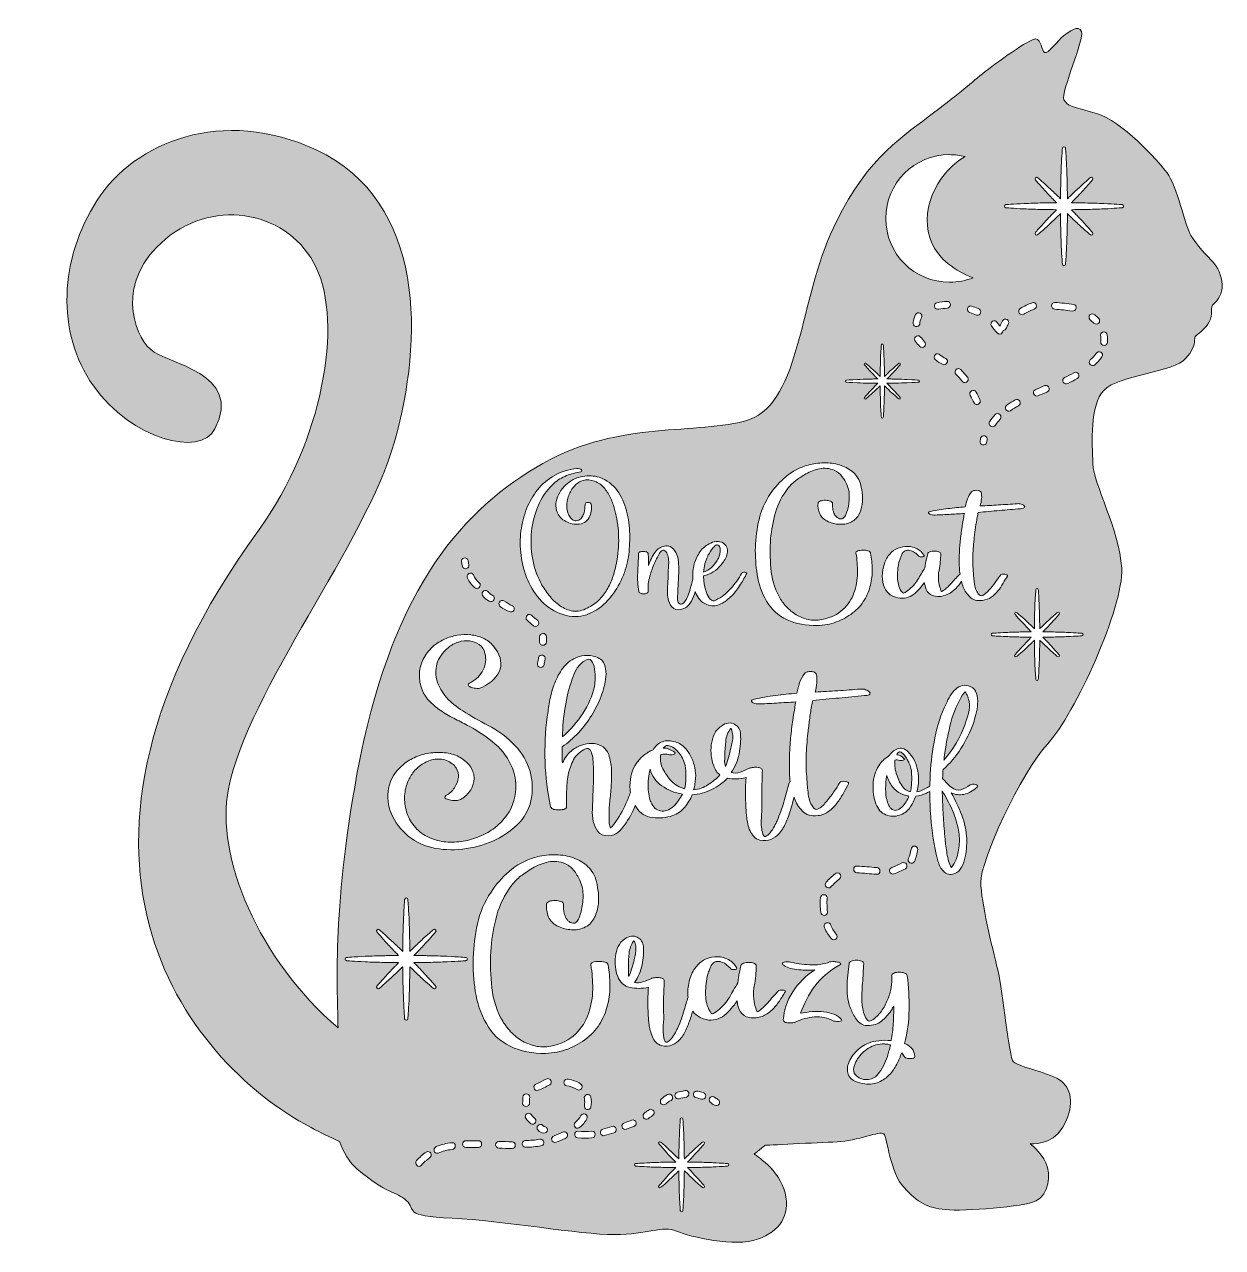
# Model space of a CAD drawing. Header units: inches. Extents: x 291 to 1011, y -741 to -6.
import ezdxf

# ---------------------------------------------------------------- set-up
doc = ezdxf.new("R2010")
doc.units = ezdxf.units.IN
doc.header["$MEASUREMENT"] = 0
doc.layers.add('Layer 1', color=7, linetype='Continuous')

# ---------------------------------------------------------------- blocks, each defined once
blk = doc.blocks.new('block 3')
at = {"layer": 'Layer 1', "lineweight": 0}
for points, knots in [([(1005.25, -148.93), (1002.34, -146.02), (995.2, -138.36), (992.02, -133.06), (988.86, -127.77), (983.56, -103.16), (977.74, -95.49), (971.91, -87.81), (950.22, -63.99), (935.4, -59.76), (920.58, -55.53), (917.94, -55.53), (915.82, -51.56), (913.7, -47.6), (928.26, -14.78), (926.4, -10.55), (924.56, -6.32), (918.74, -10.55), (915.56, -13.19), (912.38, -15.85), (906.03, -24.31), (904.18, -23.26), (902.33, -22.19), (902.33, -15.31), (898.88, -15.05), (895.45, -14.78), (875.08, -29.33), (866.87, -35.95), (858.67, -42.56), (852.07, -48.52), (834.32, -61.88), (816.58, -75.26), (794.26, -89.86), (775.57, -132.39), (756.08, -176.75), (757.04, -236.19), (723.83, -244.64), (690.62, -253.07), (645.65, -244.02), (598.38, -272.6), (551.11, -301.18), (510.88, -349.51), (491.13, -456.76), (475.75, -540.27), (479.61, -587.41), (479.75, -609.2), (431.92, -567.89), (405.83, -506.33), (413.95, -465.47), (425.73, -406.27), (496.62, -317.55), (513.7, -257.02), (530.77, -196.49), (532.91, -112.64), (466.64, -81.68), (410.57, -55.49), (357.48, -76.89), (335.02, -111.94), (312.57, -147.01), (310.01, -191.11), (332.77, -223.41), (355.54, -255.7), (397.02, -266.47), (405.79, -249.27), (423.01, -215.51), (377.12, -210.42), (367.02, -201.47), (356.91, -192.54), (345.64, -160.51), (376.1, -135.23), (406.57, -109.95), (450.77, -118.97), (466.67, -152.4), (482.58, -185.82), (470.97, -256.45), (431.98, -310.26), (291.39, -504.28), (386.9, -628.38), (463.52, -669.05), (469.21, -672.07), (474.93, -674.84), (480.65, -677.38), (483.09, -684.1), (486.5, -689.93), (491.13, -693.85), (509.48, -709.37), (514.41, -707.26), (520.77, -712.9), (527.12, -718.55), (517.94, -722.07), (548.28, -723.49), (578.63, -724.89), (625.2, -733.36), (645.65, -733.36), (666.12, -733.36), (674.59, -727.72), (683.05, -731.25), (691.52, -734.78), (718.33, -741.12), (731.74, -736.19), (745.16, -731.25), (751.5, -722.07), (748.32, -708.32), (745.16, -694.55), (729.8, -685.03), (729.8, -685.03), (729.8, -685.03), (736.16, -679.73), (736.16, -679.73), (736.16, -679.73), (767.38, -678.14), (779.55, -677.62), (791.73, -677.09), (805.48, -670.75), (807.6, -672.86), (809.71, -674.98), (811.3, -696.14), (819.78, -705.14), (828.24, -714.14), (833.53, -717.31), (844.64, -718.37), (855.76, -719.43), (891.74, -716.78), (899.15, -713.08), (906.56, -709.37), (908.15, -697.21), (904.97, -690.32), (901.79, -683.44), (895.45, -678.68), (895.45, -678.68), (895.45, -678.68), (908.5, -680.45), (915.21, -668.81), (921.9, -657.15), (920.85, -646.58), (914.5, -641.28), (908.15, -635.99), (888.74, -632.81), (885.57, -629.65), (882.39, -626.47), (879.58, -588.35), (876.05, -574.25), (872.52, -560.13), (866.16, -533.67), (865.81, -521.68), (865.46, -509.68), (889.8, -455.71), (906.03, -438.41), (922.25, -421.13), (951.89, -356.21), (950.49, -332.93), (949.08, -309.65), (933.56, -282.48), (933.19, -270.13), (932.84, -257.79), (931.08, -235.21), (939.9, -226.03), (948.73, -216.86), (981.71, -215.35), (989.12, -206.89), (996.52, -198.42), (993.09, -194.71), (995.2, -193.13), (997.32, -191.55), (1000.75, -189.16), (1003.14, -184.93), (1005.52, -180.69), (1003.41, -175.93), (1005.79, -174.07), (1008.16, -172.23), (1011.07, -168.25), (1010.82, -162.7), (1010.55, -157.14), (1008.16, -151.84), (1005.25, -148.93)], [0, 0, 0, 0, 1, 1, 1, 2, 2, 2, 3, 3, 3, 4, 4, 4, 5, 5, 5, 6, 6, 6, 7, 7, 7, 8, 8, 8, 9, 9, 9, 10, 10, 10, 11, 11, 11, 12, 12, 12, 13, 13, 13, 14, 14, 14, 15, 15, 15, 16, 16, 16, 17, 17, 17, 18, 18, 18, 19, 19, 19, 20, 20, 20, 21, 21, 21, 22, 22, 22, 23, 23, 23, 24, 24, 24, 25, 25, 25, 26, 26, 26, 27, 27, 27, 28, 28, 28, 29, 29, 29, 30, 30, 30, 31, 31, 31, 32, 32, 32, 33, 33, 33, 34, 34, 34, 35, 35, 35, 36, 36, 36, 37, 37, 37, 38, 38, 38, 39, 39, 39, 40, 40, 40, 41, 41, 41, 42, 42, 42, 43, 43, 43, 44, 44, 44, 45, 45, 45, 46, 46, 46, 47, 47, 47, 48, 48, 48, 49, 49, 49, 50, 50, 50, 51, 51, 51, 52, 52, 52, 53, 53, 53, 54, 54, 54, 55, 55, 55, 56, 56, 56, 57, 57, 57, 58, 58, 58, 58]), ([(951.29, -116.18), (951.12, -116.33), (950.92, -116.43), (950.71, -116.45), (950.65, -116.45), (946.25, -116.84), (939.78, -117.11), (936.47, -117.28), (932.6, -117.4), (928.61, -117.48), (927.91, -117.49), (927.21, -117.5), (926.51, -117.52), (925.15, -117.54), (923.74, -117.57), (922.31, -117.59), (922.31, -117.59), (920.29, -117.6), (920.29, -117.6), (920.87, -118.18), (921.43, -118.77), (921.99, -119.35), (922.34, -119.71), (922.67, -120.06), (923.01, -120.41), (924.85, -122.33), (926.62, -124.21), (928.13, -125.87), (931.07, -129.06), (932.96, -131.34), (932.98, -131.35), (933.3, -131.73), (933.27, -132.28), (932.92, -132.62), (932.59, -132.97), (932.04, -133), (931.66, -132.69), (931.64, -132.66), (929.37, -130.76), (926.18, -127.82), (924.52, -126.31), (922.63, -124.55), (920.72, -122.72), (920.38, -122.38), (920.03, -122.04), (919.68, -121.71), (919.09, -121.14), (918.5, -120.58), (917.9, -119.98), (917.9, -119.98), (917.89, -122.02), (917.89, -122.02), (917.89, -123.41), (917.85, -124.78), (917.82, -126.13), (917.81, -126.85), (917.8, -127.58), (917.78, -128.31), (917.7, -132.26), (917.58, -136.11), (917.43, -139.48), (917.15, -145.96), (916.76, -150.36), (916.76, -150.4), (916.7, -150.89), (916.3, -151.25), (915.82, -151.25), (915.33, -151.25), (914.93, -150.89), (914.89, -150.4), (914.89, -150.36), (914.48, -145.96), (914.21, -139.48), (914.05, -136.07), (913.93, -132.2), (913.85, -128.31), (913.84, -127.61), (913.82, -126.89), (913.81, -126.17), (913.78, -124.82), (913.75, -123.42), (913.75, -122), (913.75, -122), (913.74, -119.98), (913.74, -119.98), (913.15, -120.58), (912.54, -121.16), (911.94, -121.73), (911.6, -122.06), (911.25, -122.39), (910.93, -122.72), (909.03, -124.54), (907.14, -126.3), (905.46, -127.84), (902.28, -130.76), (900, -132.66), (899.97, -132.69), (899.61, -133), (899.06, -132.97), (898.71, -132.62), (898.37, -132.28), (898.34, -131.73), (898.65, -131.37), (898.68, -131.34), (900.57, -129.06), (903.5, -125.87), (905.02, -124.2), (906.8, -122.31), (908.62, -120.41), (908.97, -120.05), (909.34, -119.67), (909.7, -119.3), (910.24, -118.73), (910.79, -118.16), (911.34, -117.6), (911.34, -117.6), (909.32, -117.59), (909.32, -117.59), (907.95, -117.59), (906.57, -117.56), (905.25, -117.53), (904.5, -117.5), (903.76, -117.49), (903.03, -117.48), (899.06, -117.41), (895.2, -117.28), (891.85, -117.13), (885.38, -116.84), (880.98, -116.45), (880.94, -116.45), (880.45, -116.41), (880.09, -116), (880.09, -115.51), (880.09, -115.03), (880.45, -114.62), (880.94, -114.58), (880.98, -114.58), (885.38, -114.19), (891.85, -113.91), (895.3, -113.75), (899.16, -113.62), (903.02, -113.54), (903.73, -113.54), (904.45, -113.53), (905.16, -113.5), (906.52, -113.48), (907.92, -113.45), (909.32, -113.45), (909.32, -113.45), (911.34, -113.44), (911.34, -113.44), (910.75, -112.84), (910.17, -112.24), (909.6, -111.63), (909.27, -111.29), (908.94, -110.96), (908.62, -110.62), (906.82, -108.73), (905.05, -106.85), (903.5, -105.16), (900.58, -101.97), (898.68, -99.69), (898.65, -99.67), (898.34, -99.3), (898.37, -98.75), (898.71, -98.42), (899.06, -98.06), (899.61, -98.04), (899.97, -98.35), (900, -98.37), (902.28, -100.27), (905.47, -103.2), (907.15, -104.75), (909.04, -106.51), (910.91, -108.32), (911.26, -108.65), (911.63, -108.99), (911.98, -109.34), (912.56, -109.89), (913.15, -110.46), (913.74, -111.05), (913.74, -111.05), (913.75, -109.02), (913.75, -109.02), (913.75, -107.64), (913.78, -106.27), (913.81, -104.94), (913.84, -104.19), (913.85, -103.45), (913.85, -102.73), (913.93, -98.79), (914.06, -94.93), (914.21, -91.54), (914.5, -85.08), (914.89, -80.67), (914.89, -80.63), (914.93, -80.15), (915.33, -79.78), (915.82, -79.78), (916.3, -79.78), (916.7, -80.15), (916.76, -80.63), (916.76, -80.67), (917.15, -85.08), (917.42, -91.56), (917.58, -94.87), (917.7, -98.72), (917.78, -102.73), (917.8, -103.44), (917.81, -104.15), (917.82, -104.88), (917.85, -106.23), (917.88, -107.63), (917.89, -109.02), (917.89, -109.02), (917.9, -111.05), (917.9, -111.05), (918.5, -110.46), (919.1, -109.88), (919.7, -109.3), (920.05, -108.98), (920.38, -108.64), (920.72, -108.32), (922.59, -106.51), (924.48, -104.75), (926.18, -103.2), (929.37, -100.27), (931.64, -98.37), (931.66, -98.35), (932.04, -98.04), (932.59, -98.06), (932.92, -98.42), (933.27, -98.75), (933.29, -99.3), (932.98, -99.67), (932.96, -99.69), (931.07, -101.97), (928.13, -105.16), (926.59, -106.85), (924.83, -108.73), (923.02, -110.61), (922.67, -110.97), (922.34, -111.32), (921.99, -111.68), (921.43, -112.26), (920.87, -112.86), (920.29, -113.44), (920.29, -113.44), (922.32, -113.45), (922.32, -113.45), (923.68, -113.45), (925.06, -113.48), (926.38, -113.5), (927.13, -113.53), (927.87, -113.54), (928.61, -113.56), (932.61, -113.64), (936.47, -113.76), (939.78, -113.91), (946.26, -114.19), (950.65, -114.58), (950.71, -114.58), (951.19, -114.62), (951.56, -115.03), (951.56, -115.51), (951.56, -115.78), (951.45, -116.01), (951.29, -116.18)], [0, 0, 0, 0, 1, 1, 1, 2, 2, 2, 3, 3, 3, 4, 4, 4, 5, 5, 5, 6, 6, 6, 7, 7, 7, 8, 8, 8, 9, 9, 9, 10, 10, 10, 11, 11, 11, 12, 12, 12, 13, 13, 13, 14, 14, 14, 15, 15, 15, 16, 16, 16, 17, 17, 17, 18, 18, 18, 19, 19, 19, 20, 20, 20, 21, 21, 21, 22, 22, 22, 23, 23, 23, 24, 24, 24, 25, 25, 25, 26, 26, 26, 27, 27, 27, 28, 28, 28, 29, 29, 29, 30, 30, 30, 31, 31, 31, 32, 32, 32, 33, 33, 33, 34, 34, 34, 35, 35, 35, 36, 36, 36, 37, 37, 37, 38, 38, 38, 39, 39, 39, 40, 40, 40, 41, 41, 41, 42, 42, 42, 43, 43, 43, 44, 44, 44, 45, 45, 45, 46, 46, 46, 47, 47, 47, 48, 48, 48, 49, 49, 49, 50, 50, 50, 51, 51, 51, 52, 52, 52, 53, 53, 53, 54, 54, 54, 55, 55, 55, 56, 56, 56, 57, 57, 57, 58, 58, 58, 59, 59, 59, 60, 60, 60, 61, 61, 61, 62, 62, 62, 63, 63, 63, 64, 64, 64, 65, 65, 65, 66, 66, 66, 67, 67, 67, 68, 68, 68, 69, 69, 69, 70, 70, 70, 71, 71, 71, 72, 72, 72, 73, 73, 73, 74, 74, 74, 75, 75, 75, 76, 76, 76, 77, 77, 77, 78, 78, 78, 79, 79, 79, 80, 80, 80, 81, 81, 81, 82, 82, 82, 83, 83, 83, 84, 84, 84, 85, 85, 85, 86, 86, 86, 87, 87, 87, 88, 88, 88, 89, 89, 89, 89]), ([(847.1, -84.53), (850.32, -84.53), (853.43, -84.97), (856.42, -85.71), (852.13, -88.15), (848.16, -91.37), (844.67, -95.6), (831.25, -111.9), (828.29, -135.49), (846.26, -150.07), (850.85, -153.77), (855.92, -156.55), (861.3, -158.47), (856.9, -160.22), (852.12, -161.21), (847.1, -161.21), (825.92, -161.21), (808.76, -144.04), (808.76, -122.87), (808.76, -101.69), (825.92, -84.53), (847.1, -84.53)], [0, 0, 0, 0, 1, 1, 1, 2, 2, 2, 3, 3, 3, 4, 4, 4, 5, 5, 5, 6, 6, 6, 7, 7, 7, 7]), ([(845.63, -176.77), (843.94, -176.89), (842.27, -177.1), (840.62, -177.4), (839.54, -177.6), (838.43, -177.12), (838.12, -176), (837.85, -175), (838.46, -173.71), (839.54, -173.51), (841.56, -173.14), (843.59, -172.87), (845.63, -172.73), (848.23, -172.55), (848.21, -176.59), (845.63, -176.77)], [0, 0, 0, 0, 1, 1, 1, 2, 2, 2, 3, 3, 3, 4, 4, 4, 5, 5, 5, 5]), ([(865.78, -179.5), (865.51, -180.48), (864.31, -181.31), (863.29, -180.92), (861.94, -180.42), (860.59, -179.91), (859.25, -179.39), (858.22, -179.02), (857.54, -178.05), (857.85, -176.91), (858.12, -175.93), (859.3, -175.12), (860.33, -175.5), (861.67, -176.01), (863.02, -176.51), (864.37, -177.02), (865.39, -177.4), (866.09, -178.37), (865.78, -179.5)], [0, 0, 0, 0, 1, 1, 1, 2, 2, 2, 3, 3, 3, 4, 4, 4, 5, 5, 5, 6, 6, 6, 6]), ([(897.87, -177.41), (895.69, -178.21), (893.61, -179.23), (891.62, -180.42), (889.38, -181.75), (887.35, -178.26), (889.59, -176.93), (891.88, -175.57), (894.29, -174.44), (896.79, -173.51), (899.25, -172.6), (900.28, -176.51), (897.87, -177.41)], [0, 0, 0, 0, 1, 1, 1, 2, 2, 2, 3, 3, 3, 4, 4, 4, 4]), ([(920.69, -178.48), (917.24, -177.97), (913.78, -177.63), (910.29, -177.4), (907.71, -177.24), (907.69, -173.2), (910.29, -173.36), (914.14, -173.6), (917.96, -174.02), (921.77, -174.58), (924.34, -174.96), (923.24, -178.85), (920.69, -178.48)], [0, 0, 0, 0, 1, 1, 1, 2, 2, 2, 3, 3, 3, 4, 4, 4, 4]), ([(825.25, -185.2), (825.47, -183.54), (825.99, -182.01), (826.67, -180.48), (827.13, -179.49), (828.57, -179.26), (829.43, -179.76), (830.45, -180.35), (830.62, -181.54), (830.16, -182.52), (829.62, -183.7), (829.31, -185), (829.14, -186.28), (828.99, -187.37), (827.6, -187.95), (826.65, -187.69), (825.5, -187.37), (825.08, -186.28), (825.25, -185.2)], [0, 0, 0, 0, 1, 1, 1, 2, 2, 2, 3, 3, 3, 4, 4, 4, 5, 5, 5, 6, 6, 6, 6]), ([(872.95, -184.63), (873.96, -184.04), (875.08, -184.47), (875.71, -185.36), (876.25, -186.1), (876.84, -186.82), (877.43, -187.52), (877.81, -186.41), (878.28, -185.35), (878.88, -184.35), (879.44, -183.42), (880.68, -183.07), (881.65, -183.62), (882.58, -184.18), (882.93, -185.46), (882.37, -186.4), (881.88, -187.21), (881.58, -187.81), (881.31, -188.65), (881, -189.59), (880.18, -190.16), (879.24, -190.12), (879.35, -191.75), (877.25, -193.26), (875.82, -191.75), (874.52, -190.39), (873.33, -188.92), (872.22, -187.4), (871.57, -186.51), (872.07, -185.15), (872.95, -184.63)], [0, 0, 0, 0, 1, 1, 1, 2, 2, 2, 3, 3, 3, 4, 4, 4, 5, 5, 5, 6, 6, 6, 7, 7, 7, 8, 8, 8, 9, 9, 9, 10, 10, 10, 10]), ([(931.44, -180.75), (932.24, -179.96), (933.5, -180.01), (934.31, -180.75), (935.09, -181.48), (935.87, -182.21), (936.67, -182.94), (937.46, -183.69), (937.41, -185.05), (936.67, -185.79), (935.87, -186.59), (934.61, -186.55), (933.8, -185.79), (933.02, -185.07), (932.24, -184.34), (931.44, -183.61), (930.65, -182.87), (930.7, -181.51), (931.44, -180.75)], [0, 0, 0, 0, 1, 1, 1, 2, 2, 2, 3, 3, 3, 4, 4, 4, 5, 5, 5, 6, 6, 6, 6]), ([(941.95, -197.18), (941.88, -198.28), (941.06, -199.2), (939.93, -199.2), (938.88, -199.2), (937.84, -198.27), (937.91, -197.18), (937.98, -195.78), (937.94, -194.37), (937.76, -192.97), (937.61, -191.88), (938.78, -190.95), (939.78, -190.95), (940.97, -190.95), (941.67, -191.9), (941.8, -192.97), (941.98, -194.37), (942.02, -195.78), (941.95, -197.18)], [0, 0, 0, 0, 1, 1, 1, 2, 2, 2, 3, 3, 3, 4, 4, 4, 5, 5, 5, 6, 6, 6, 6]), ([(784.96, -220.01), (784.99, -220.01), (787.74, -219.77), (791.77, -219.59), (793.91, -219.5), (796.32, -219.42), (798.72, -219.36), (799.16, -219.36), (799.61, -219.35), (800.07, -219.35), (800.9, -219.32), (801.78, -219.31), (802.65, -219.31), (802.65, -219.31), (803.92, -219.3), (803.92, -219.3), (803.54, -218.93), (803.18, -218.56), (802.83, -218.18), (802.63, -217.96), (802.41, -217.75), (802.21, -217.55), (801.09, -216.37), (799.99, -215.2), (799.03, -214.14), (797.2, -212.16), (796.01, -210.74), (796, -210.73), (795.81, -210.49), (795.82, -210.15), (796.04, -209.93), (796.25, -209.72), (796.59, -209.7), (796.83, -209.91), (796.85, -209.92), (798.26, -211.09), (800.24, -212.92), (801.29, -213.88), (802.48, -214.99), (803.65, -216.1), (803.87, -216.32), (804.08, -216.54), (804.31, -216.75), (804.67, -217.1), (805.04, -217.45), (805.4, -217.81), (805.4, -217.81), (805.41, -216.55), (805.41, -216.55), (805.41, -215.69), (805.43, -214.84), (805.46, -214), (805.46, -213.54), (805.47, -213.09), (805.47, -212.63), (805.52, -210.18), (805.6, -207.76), (805.7, -205.66), (805.87, -201.64), (806.12, -198.89), (806.12, -198.86), (806.14, -198.56), (806.4, -198.33), (806.69, -198.33), (807, -198.33), (807.26, -198.56), (807.29, -198.86), (807.29, -198.89), (807.53, -201.64), (807.69, -205.66), (807.8, -207.72), (807.87, -210.14), (807.92, -212.63), (807.93, -213.07), (807.93, -213.52), (807.95, -213.98), (807.96, -214.81), (807.99, -215.67), (807.99, -216.55), (807.99, -216.55), (807.99, -217.81), (807.99, -217.81), (808.36, -217.44), (808.74, -217.07), (809.12, -216.72), (809.33, -216.52), (809.54, -216.32), (809.75, -216.12), (810.92, -214.99), (812.1, -213.88), (813.15, -212.92), (815.14, -211.09), (816.56, -209.92), (816.57, -209.91), (816.8, -209.7), (817.15, -209.72), (817.35, -209.93), (817.57, -210.15), (817.58, -210.5), (817.39, -210.73), (817.38, -210.74), (816.19, -212.16), (814.37, -214.14), (813.42, -215.19), (812.31, -216.37), (811.18, -217.55), (810.97, -217.76), (810.76, -217.98), (810.55, -218.21), (810.2, -218.57), (809.85, -218.93), (809.48, -219.3), (809.48, -219.3), (810.75, -219.31), (810.75, -219.31), (811.6, -219.31), (812.45, -219.32), (813.27, -219.35), (813.74, -219.35), (814.21, -219.36), (814.67, -219.38), (817.16, -219.42), (819.57, -219.5), (821.63, -219.59), (825.66, -219.77), (828.41, -220.01), (828.44, -220.01), (828.73, -220.04), (828.96, -220.29), (828.96, -220.59), (828.96, -220.75), (828.9, -220.9), (828.79, -221.01), (828.69, -221.1), (828.57, -221.17), (828.44, -221.18), (828.41, -221.18), (825.66, -221.43), (821.63, -221.6), (819.56, -221.69), (817.16, -221.76), (814.67, -221.82), (814.24, -221.83), (813.79, -221.83), (813.36, -221.84), (812.51, -221.86), (811.63, -221.88), (810.74, -221.88), (810.74, -221.88), (809.48, -221.9), (809.48, -221.9), (809.85, -222.26), (810.2, -222.62), (810.55, -222.99), (810.76, -223.2), (810.97, -223.43), (811.18, -223.65), (812.33, -224.83), (813.43, -226.02), (814.37, -227.04), (816.19, -229.04), (817.38, -230.45), (817.39, -230.46), (817.58, -230.69), (817.57, -231.04), (817.35, -231.26), (817.15, -231.46), (816.8, -231.49), (816.57, -231.29), (816.56, -231.27), (815.14, -230.09), (813.15, -228.27), (812.11, -227.33), (810.94, -226.22), (809.75, -225.08), (809.54, -224.87), (809.32, -224.67), (809.11, -224.46), (808.74, -224.11), (808.36, -223.74), (807.99, -223.38), (807.99, -223.38), (807.99, -224.65), (807.99, -224.65), (807.99, -225.51), (807.96, -226.37), (807.95, -227.2), (807.93, -227.66), (807.93, -228.12), (807.92, -228.57), (807.88, -231.02), (807.8, -233.43), (807.7, -235.53), (807.53, -239.56), (807.29, -242.31), (807.27, -242.33), (807.25, -242.63), (807, -242.86), (806.69, -242.86), (806.4, -242.86), (806.14, -242.63), (806.12, -242.33), (806.12, -242.31), (805.87, -239.56), (805.7, -235.53), (805.6, -233.4), (805.52, -230.99), (805.47, -228.57), (805.47, -228.12), (805.46, -227.68), (805.44, -227.23), (805.43, -226.38), (805.41, -225.52), (805.41, -224.65), (805.41, -224.65), (805.4, -223.38), (805.4, -223.38), (805.02, -223.76), (804.65, -224.11), (804.28, -224.47), (804.07, -224.67), (803.85, -224.87), (803.65, -225.08), (802.46, -226.21), (801.29, -227.31), (800.24, -228.27), (798.26, -230.1), (796.85, -231.27), (796.83, -231.29), (796.59, -231.49), (796.25, -231.46), (796.04, -231.26), (795.82, -231.04), (795.81, -230.69), (796, -230.46), (796.01, -230.45), (797.2, -229.04), (799.03, -227.04), (799.97, -226.01), (801.08, -224.83), (802.21, -223.65), (802.44, -223.42), (802.65, -223.19), (802.88, -222.95), (803.22, -222.6), (803.57, -222.25), (803.91, -221.9), (803.91, -221.9), (802.65, -221.88), (802.65, -221.88), (801.79, -221.88), (800.94, -221.87), (800.12, -221.84), (799.65, -221.84), (799.19, -221.83), (798.73, -221.82), (796.25, -221.78), (793.86, -221.69), (791.77, -221.6), (787.74, -221.43), (784.99, -221.18), (784.96, -221.18), (784.67, -221.16), (784.44, -220.9), (784.44, -220.59), (784.44, -220.29), (784.67, -220.04), (784.96, -220.01)], [0, 0, 0, 0, 1, 1, 1, 2, 2, 2, 3, 3, 3, 4, 4, 4, 5, 5, 5, 6, 6, 6, 7, 7, 7, 8, 8, 8, 9, 9, 9, 10, 10, 10, 11, 11, 11, 12, 12, 12, 13, 13, 13, 14, 14, 14, 15, 15, 15, 16, 16, 16, 17, 17, 17, 18, 18, 18, 19, 19, 19, 20, 20, 20, 21, 21, 21, 22, 22, 22, 23, 23, 23, 24, 24, 24, 25, 25, 25, 26, 26, 26, 27, 27, 27, 28, 28, 28, 29, 29, 29, 30, 30, 30, 31, 31, 31, 32, 32, 32, 33, 33, 33, 34, 34, 34, 35, 35, 35, 36, 36, 36, 37, 37, 37, 38, 38, 38, 39, 39, 39, 40, 40, 40, 41, 41, 41, 42, 42, 42, 43, 43, 43, 44, 44, 44, 45, 45, 45, 46, 46, 46, 47, 47, 47, 48, 48, 48, 49, 49, 49, 50, 50, 50, 51, 51, 51, 52, 52, 52, 53, 53, 53, 54, 54, 54, 55, 55, 55, 56, 56, 56, 57, 57, 57, 58, 58, 58, 59, 59, 59, 60, 60, 60, 61, 61, 61, 62, 62, 62, 63, 63, 63, 64, 64, 64, 65, 65, 65, 66, 66, 66, 67, 67, 67, 68, 68, 68, 69, 69, 69, 70, 70, 70, 71, 71, 71, 72, 72, 72, 73, 73, 73, 74, 74, 74, 75, 75, 75, 76, 76, 76, 77, 77, 77, 78, 78, 78, 79, 79, 79, 80, 80, 80, 81, 81, 81, 82, 82, 82, 83, 83, 83, 84, 84, 84, 85, 85, 85, 86, 86, 86, 87, 87, 87, 88, 88, 88, 89, 89, 89, 89]), ([(826.66, -193.93), (827.39, -193.2), (828.83, -193.08), (829.52, -193.93), (830.36, -194.94), (831.2, -195.95), (832.03, -196.96), (832.74, -197.81), (832.87, -198.99), (832.03, -199.82), (831.32, -200.54), (829.88, -200.67), (829.18, -199.82), (828.34, -198.81), (827.51, -197.8), (826.66, -196.79), (825.96, -195.94), (825.82, -194.76), (826.66, -193.93)], [0, 0, 0, 0, 1, 1, 1, 2, 2, 2, 3, 3, 3, 4, 4, 4, 5, 5, 5, 6, 6, 6, 6]), ([(842.77, -210.51), (841.24, -209.69), (839.81, -208.69), (838.45, -207.58), (837.6, -206.89), (837.73, -205.43), (838.45, -204.72), (839.27, -203.9), (840.45, -204.03), (841.3, -204.72), (842.39, -205.61), (843.58, -206.36), (844.82, -207.02), (847.11, -208.26), (845.06, -211.75), (842.77, -210.51)], [0, 0, 0, 0, 1, 1, 1, 2, 2, 2, 3, 3, 3, 4, 4, 4, 5, 5, 5, 5]), ([(938.66, -205.96), (937.41, -207.68), (936.02, -209.29), (934.46, -210.73), (932.55, -212.49), (929.68, -209.64), (931.6, -207.87), (932.91, -206.66), (934.12, -205.35), (935.17, -203.93), (935.83, -203.04), (936.93, -202.59), (937.95, -203.2), (938.81, -203.71), (939.31, -205.08), (938.66, -205.96)], [0, 0, 0, 0, 1, 1, 1, 2, 2, 2, 3, 3, 3, 4, 4, 4, 5, 5, 5, 5]), ([(857.25, -221.17), (856.23, -221.76), (855.15, -221.3), (854.49, -220.44), (853.4, -219.03), (852.2, -217.71), (850.95, -216.45), (849.12, -214.61), (851.97, -211.75), (853.81, -213.6), (855.31, -215.11), (856.67, -216.71), (857.98, -218.41), (858.64, -219.27), (858.1, -220.67), (857.25, -221.17)], [0, 0, 0, 0, 1, 1, 1, 2, 2, 2, 3, 3, 3, 4, 4, 4, 5, 5, 5, 5]), ([(923.82, -219.03), (921.99, -220.09), (920.13, -221.08), (918.2, -221.95), (917.2, -222.41), (916.03, -222.25), (915.44, -221.22), (914.93, -220.35), (915.17, -218.92), (916.17, -218.46), (918.08, -217.59), (919.95, -216.6), (921.77, -215.54), (924.02, -214.2), (926.05, -217.71), (923.82, -219.03)], [0, 0, 0, 0, 1, 1, 1, 2, 2, 2, 3, 3, 3, 4, 4, 4, 5, 5, 5, 5]), ([(864.57, -234.43), (863.69, -234.94), (862.25, -234.71), (861.81, -233.71), (861.12, -232.16), (860.37, -230.67), (859.53, -229.2), (858.26, -226.92), (861.75, -224.89), (863.03, -227.15), (863.86, -228.62), (864.61, -230.13), (865.3, -231.66), (865.74, -232.67), (865.59, -233.83), (864.57, -234.43)], [0, 0, 0, 0, 1, 1, 1, 2, 2, 2, 3, 3, 3, 4, 4, 4, 5, 5, 5, 5]), ([(904.36, -223.32), (905.37, -222.91), (906.59, -223.78), (906.84, -224.74), (907.17, -225.88), (906.44, -226.8), (905.43, -227.22), (903.64, -227.96), (901.86, -228.71), (900.07, -229.45), (899.04, -229.87), (897.83, -229), (897.57, -228.04), (897.26, -226.89), (897.98, -225.97), (898.99, -225.55), (900.78, -224.81), (902.57, -224.07), (904.36, -223.32)], [0, 0, 0, 0, 1, 1, 1, 2, 2, 2, 3, 3, 3, 4, 4, 4, 5, 5, 5, 6, 6, 6, 6]), ([(889.29, -232.65), (889.8, -233.54), (889.55, -234.95), (888.56, -235.41), (886.84, -236.23), (885.23, -237.2), (883.71, -238.35), (882.84, -239.02), (881.45, -238.48), (880.95, -237.63), (880.36, -236.61), (880.8, -235.52), (881.68, -234.86), (883.19, -233.71), (884.8, -232.74), (886.51, -231.92), (887.51, -231.46), (888.7, -231.64), (889.29, -232.65)], [0, 0, 0, 0, 1, 1, 1, 2, 2, 2, 3, 3, 3, 4, 4, 4, 5, 5, 5, 6, 6, 6, 6]), ([(871.16, -244.99), (872.17, -243.48), (873.29, -242.05), (874.51, -240.72), (875.27, -239.91), (876.63, -239.96), (877.38, -240.72), (878.16, -241.51), (878.11, -242.78), (877.38, -243.57), (876.37, -244.66), (875.47, -245.81), (874.65, -247.04), (874.04, -247.94), (872.88, -248.33), (871.88, -247.75), (870.98, -247.22), (870.55, -245.9), (871.16, -244.99)], [0, 0, 0, 0, 1, 1, 1, 2, 2, 2, 3, 3, 3, 4, 4, 4, 5, 5, 5, 6, 6, 6, 6]), ([(868.25, -253.5), (869.36, -253.76), (869.88, -254.96), (869.66, -255.99), (869.57, -256.49), (869.46, -257), (869.35, -257.52), (869.14, -258.62), (867.88, -259.15), (866.87, -258.92), (865.75, -258.67), (865.24, -257.48), (865.46, -256.44), (865.57, -255.93), (865.66, -255.43), (865.77, -254.92), (866, -253.81), (867.25, -253.27), (868.25, -253.5)], [0, 0, 0, 0, 1, 1, 1, 2, 2, 2, 3, 3, 3, 4, 4, 4, 5, 5, 5, 6, 6, 6, 6]), ([(732.64, -303.75), (733.88, -298.23), (736.2, -293.01), (739.61, -288.08), (742.08, -284.45), (745.2, -281.04), (748.94, -277.9), (752.67, -274.75), (757.09, -272.44), (762.17, -270.99), (765.23, -270.17), (768.39, -269.73), (771.67, -269.69), (774.96, -269.64), (778.04, -270.06), (780.92, -270.92), (783.82, -271.8), (786.35, -273.12), (788.56, -274.88), (790.77, -276.67), (792.37, -278.98), (793.4, -281.79), (793.86, -283.34), (794.26, -285.28), (794.58, -287.61), (794.93, -289.93), (794.93, -292.29), (794.58, -294.66), (794.26, -297.03), (793.51, -299.21), (792.37, -301.22), (791.24, -303.23), (789.56, -304.68), (787.3, -305.6), (785.25, -306.42), (783.11, -306.76), (780.84, -306.62), (778.58, -306.49), (776.42, -305.96), (774.39, -305.04), (771.79, -303.95), (770.02, -302.38), (769.14, -300.33), (768.22, -298.28), (767.88, -296.15), (768.11, -293.97), (768.22, -293.32), (768.73, -292.87), (769.65, -292.6), (770.54, -292.33), (771.53, -292.19), (772.61, -292.19), (773.69, -292.19), (774.65, -292.35), (775.49, -292.66), (776.34, -292.99), (776.77, -293.42), (776.77, -293.97), (776.77, -294.7), (776.8, -295.52), (776.85, -296.42), (776.91, -297.34), (777.07, -298.25), (777.37, -299.17), (777.64, -300.07), (778.07, -300.89), (778.63, -301.62), (779.2, -302.35), (779.99, -302.9), (781.02, -303.27), (781.8, -303.54), (782.47, -303.47), (783.05, -303.06), (783.6, -302.65), (784.09, -302.08), (784.49, -301.35), (784.9, -300.63), (785.19, -299.9), (785.44, -299.17), (785.65, -298.44), (785.81, -297.89), (785.93, -297.53), (786.5, -295.16), (786.81, -292.69), (786.86, -290.14), (786.92, -287.58), (786.43, -285.12), (785.44, -282.75), (784.63, -281.12), (783.64, -279.47), (782.46, -277.83), (781.27, -276.19), (779.71, -274.96), (777.8, -274.14), (774.85, -272.95), (771.94, -272.66), (769.05, -273.25), (766.16, -273.84), (763.41, -274.87), (760.81, -276.32), (758.67, -277.6), (756.71, -278.88), (754.96, -280.16), (753.21, -281.43), (751.6, -282.98), (750.13, -284.8), (746.61, -289.27), (744.09, -294.17), (742.57, -299.51), (741.03, -304.84), (740.04, -310.11), (739.61, -315.31), (739.26, -321.05), (739.31, -326.94), (739.77, -332.94), (740.23, -338.97), (741.87, -344.66), (744.68, -350.04), (745.82, -352.14), (747.27, -354.15), (749.02, -356.06), (750.77, -357.97), (752.75, -359.59), (754.96, -360.92), (757.17, -362.23), (759.57, -363.19), (762.17, -363.79), (764.77, -364.39), (767.49, -364.4), (770.32, -363.86), (775.75, -362.77), (779.99, -360.76), (783.05, -357.84), (786.11, -354.93), (788.31, -351.58), (789.67, -347.79), (791.03, -344), (791.73, -340.02), (791.78, -335.81), (791.84, -331.62), (791.54, -327.66), (790.87, -323.92), (790.74, -323.38), (791.11, -322.93), (791.97, -322.62), (792.81, -322.3), (793.8, -322.14), (794.93, -322.14), (796.07, -322.14), (797.1, -322.27), (798.07, -322.56), (799.04, -322.83), (799.58, -323.28), (799.69, -323.92), (800.25, -327.11), (800.55, -330.34), (800.61, -333.63), (800.67, -336.92), (800.34, -340.08), (799.61, -343.14), (798.85, -346.19), (797.64, -349.15), (795.94, -352.02), (794.26, -354.9), (791.88, -357.53), (788.82, -359.89), (785.87, -362.16), (782.62, -363.97), (779.06, -365.29), (775.49, -366.61), (771.67, -367.32), (767.6, -367.42), (760.93, -367.59), (754.88, -366.43), (749.45, -363.93), (744.01, -361.42), (739.93, -357.71), (737.22, -352.77), (734.28, -347.76), (732.38, -342.47), (731.54, -336.92), (730.69, -331.35), (730.32, -325.83), (730.43, -320.36), (730.66, -314.81), (731.4, -309.26), (732.64, -303.75)], [0, 0, 0, 0, 1, 1, 1, 2, 2, 2, 3, 3, 3, 4, 4, 4, 5, 5, 5, 6, 6, 6, 7, 7, 7, 8, 8, 8, 9, 9, 9, 10, 10, 10, 11, 11, 11, 12, 12, 12, 13, 13, 13, 14, 14, 14, 15, 15, 15, 16, 16, 16, 17, 17, 17, 18, 18, 18, 19, 19, 19, 20, 20, 20, 21, 21, 21, 22, 22, 22, 23, 23, 23, 24, 24, 24, 25, 25, 25, 26, 26, 26, 27, 27, 27, 28, 28, 28, 29, 29, 29, 30, 30, 30, 31, 31, 31, 32, 32, 32, 33, 33, 33, 34, 34, 34, 35, 35, 35, 36, 36, 36, 37, 37, 37, 38, 38, 38, 39, 39, 39, 40, 40, 40, 41, 41, 41, 42, 42, 42, 43, 43, 43, 44, 44, 44, 45, 45, 45, 46, 46, 46, 47, 47, 47, 48, 48, 48, 49, 49, 49, 50, 50, 50, 51, 51, 51, 52, 52, 52, 53, 53, 53, 54, 54, 54, 55, 55, 55, 56, 56, 56, 57, 57, 57, 58, 58, 58, 59, 59, 59, 60, 60, 60, 61, 61, 61, 62, 62, 62, 62]), ([(589.62, -310.68), (590.24, -306.04), (591.38, -301.6), (593.01, -297.34), (594.66, -293.09), (596.87, -289.24), (599.67, -285.81), (602.46, -282.37), (605.83, -279.54), (609.78, -277.31), (613.71, -275.08), (618.23, -273.66), (623.28, -273.06), (623.8, -272.97), (624.33, -273.04), (624.87, -273.25), (625.41, -273.47), (625.77, -273.7), (626, -273.95), (626.21, -274.22), (626.24, -274.5), (626.07, -274.8), (625.89, -275.1), (625.41, -275.3), (624.61, -275.38), (621.5, -275.81), (618.6, -276.62), (615.89, -277.83), (613.19, -279.03), (610.73, -280.7), (608.51, -282.84), (604.87, -286.45), (602.02, -290.71), (599.93, -295.6), (597.86, -300.49), (596.54, -305.61), (596.01, -310.93), (595.48, -316.25), (595.65, -321.56), (596.54, -326.84), (597.42, -332.12), (599.01, -336.96), (601.32, -341.34), (602.48, -343.65), (603.99, -346.04), (605.84, -348.49), (607.7, -350.93), (609.82, -353.06), (612.16, -354.86), (614.52, -356.67), (617.07, -357.89), (619.81, -358.54), (622.56, -359.17), (625.45, -358.81), (628.46, -357.44), (631.21, -356.24), (633.58, -354.73), (635.58, -352.94), (637.57, -351.12), (639.31, -349.08), (640.76, -346.81), (642.23, -344.53), (643.43, -342.1), (644.36, -339.53), (645.29, -336.96), (646.06, -334.29), (646.69, -331.54), (647.74, -326.65), (648.29, -321.64), (648.33, -316.54), (648.39, -311.43), (647.88, -306.43), (646.81, -301.53), (646.37, -299.47), (645.82, -297.32), (645.14, -295.09), (644.48, -292.85), (643.58, -290.74), (642.42, -288.7), (641.28, -286.7), (639.87, -284.9), (638.23, -283.35), (636.6, -281.82), (634.58, -280.78), (632.18, -280.27), (629.7, -279.68), (627.48, -279.84), (625.54, -280.78), (623.59, -281.72), (621.97, -283.1), (620.68, -284.9), (619.4, -286.71), (618.44, -288.73), (617.82, -290.97), (617.2, -293.2), (617.01, -295.34), (617.28, -297.41), (617.38, -298.09), (617.58, -298.89), (617.89, -299.79), (618.2, -300.69), (618.62, -301.53), (619.15, -302.3), (619.68, -303.08), (620.3, -303.67), (621.01, -304.1), (621.73, -304.53), (622.56, -304.63), (623.55, -304.36), (624.61, -304.02), (625.43, -303.48), (626, -302.75), (626.58, -302.03), (627.02, -301.18), (627.33, -300.23), (627.64, -299.29), (627.84, -298.31), (627.92, -297.28), (628.02, -296.25), (628.1, -295.3), (628.19, -294.44), (628.29, -293.85), (628.85, -293.54), (629.92, -293.54), (631, -293.54), (631.6, -293.85), (631.78, -294.44), (632.05, -295.91), (632.07, -297.34), (631.86, -298.75), (631.63, -300.18), (631.18, -301.46), (630.52, -302.62), (629.85, -303.78), (628.92, -304.72), (627.74, -305.46), (626.54, -306.19), (625.1, -306.55), (623.4, -306.55), (620.65, -306.63), (618.09, -305.93), (615.69, -304.42), (613.29, -302.93), (611.75, -300.88), (611.04, -298.31), (610.51, -296.5), (610.44, -294.68), (610.84, -292.84), (611.23, -290.99), (611.92, -289.23), (612.9, -287.54), (613.87, -285.87), (615.07, -284.38), (616.49, -283.04), (617.9, -281.71), (619.42, -280.62), (621.01, -279.76), (623.84, -278.3), (627, -277.55), (630.46, -277.49), (633.92, -277.45), (637.06, -278.21), (639.9, -279.76), (643.89, -281.99), (646.99, -285.11), (649.21, -289.09), (651.42, -293.09), (652.97, -297.41), (653.86, -302.04), (654.75, -306.69), (655.12, -311.4), (655, -316.21), (654.85, -321.02), (654.4, -325.36), (653.6, -329.23), (652.71, -333.35), (651.15, -337.59), (648.94, -341.98), (646.73, -346.36), (643.93, -350.21), (640.56, -353.57), (637.19, -356.92), (633.34, -359.36), (628.99, -360.91), (624.65, -362.46), (619.95, -362.42), (614.9, -360.79), (609.85, -359.16), (605.56, -356.49), (602.06, -352.8), (598.56, -349.11), (595.78, -344.92), (593.75, -340.25), (591.71, -335.56), (590.37, -330.63), (589.69, -325.43), (589.03, -320.23), (589, -315.31), (589.62, -310.68)], [0, 0, 0, 0, 1, 1, 1, 2, 2, 2, 3, 3, 3, 4, 4, 4, 5, 5, 5, 6, 6, 6, 7, 7, 7, 8, 8, 8, 9, 9, 9, 10, 10, 10, 11, 11, 11, 12, 12, 12, 13, 13, 13, 14, 14, 14, 15, 15, 15, 16, 16, 16, 17, 17, 17, 18, 18, 18, 19, 19, 19, 20, 20, 20, 21, 21, 21, 22, 22, 22, 23, 23, 23, 24, 24, 24, 25, 25, 25, 26, 26, 26, 27, 27, 27, 28, 28, 28, 29, 29, 29, 30, 30, 30, 31, 31, 31, 32, 32, 32, 33, 33, 33, 34, 34, 34, 35, 35, 35, 36, 36, 36, 37, 37, 37, 38, 38, 38, 39, 39, 39, 40, 40, 40, 41, 41, 41, 42, 42, 42, 43, 43, 43, 44, 44, 44, 45, 45, 45, 46, 46, 46, 47, 47, 47, 48, 48, 48, 49, 49, 49, 50, 50, 50, 51, 51, 51, 52, 52, 52, 53, 53, 53, 54, 54, 54, 55, 55, 55, 56, 56, 56, 57, 57, 57, 58, 58, 58, 59, 59, 59, 60, 60, 60, 61, 61, 61, 62, 62, 62, 63, 63, 63, 64, 64, 64, 65, 65, 65, 66, 66, 66, 66]), ([(859.26, -350.26), (857.46, -348.46), (856.14, -346.54), (855.35, -344.44), (854.88, -343.25), (854.6, -342.02), (854.28, -340.8), (854.06, -341.12), (853.9, -341.38), (853.67, -341.7), (852.54, -343.34), (851.23, -344.83), (849.76, -346.15), (848.3, -347.47), (846.62, -348.49), (844.75, -349.22), (842.88, -349.96), (840.76, -350.13), (838.39, -349.77), (836.24, -349.41), (834.68, -348.46), (833.72, -346.97), (832.75, -345.46), (832.16, -343.65), (831.94, -341.57), (831.7, -341.93), (831.48, -342.25), (831.27, -342.52), (831.02, -342.79), (830.81, -343.12), (830.58, -343.48), (829.57, -344.76), (828.46, -345.98), (827.27, -347.17), (826.08, -348.36), (824.79, -349.3), (823.36, -349.97), (821.96, -350.66), (820.4, -351.02), (818.7, -351.06), (817.01, -351.12), (815.13, -350.69), (813.09, -349.77), (810.83, -348.77), (809.19, -347.14), (808.18, -344.91), (807.15, -342.68), (806.65, -340.29), (806.65, -337.74), (806.65, -335.18), (807.07, -332.7), (807.92, -330.28), (808.77, -327.87), (809.86, -325.93), (811.23, -324.47), (812.58, -322.92), (814.23, -321.76), (816.15, -320.98), (818.06, -320.21), (820.03, -319.84), (822.01, -319.89), (823.98, -319.93), (825.85, -320.42), (827.62, -321.32), (829.35, -322.23), (830.75, -323.61), (831.78, -325.43), (831.99, -325.88), (831.59, -326.13), (830.58, -326.18), (829.57, -326.22), (828.94, -326.11), (828.71, -325.83), (828.26, -325.29), (827.62, -324.67), (826.75, -323.99), (825.92, -323.3), (824.98, -322.8), (823.95, -322.49), (822.94, -322.17), (821.98, -322.1), (821.07, -322.27), (820.17, -322.46), (819.38, -323.1), (818.7, -324.19), (818.36, -324.93), (818.04, -325.63), (817.77, -326.32), (817.47, -327), (817.23, -327.7), (817.01, -328.43), (816.56, -329.98), (816.23, -331.52), (816.07, -333.01), (815.9, -334.52), (815.81, -336.04), (815.81, -337.61), (815.81, -339.06), (815.94, -340.47), (816.15, -341.84), (816.37, -343.21), (816.83, -344.53), (817.5, -345.81), (818.31, -347.26), (818.93, -347.97), (819.38, -347.92), (819.83, -347.88), (820.73, -347.36), (822.09, -346.35), (824.57, -344.44), (826.57, -342.27), (828.03, -339.86), (829.5, -337.44), (830.92, -335.05), (832.28, -332.67), (832.51, -330.95), (832.78, -329.35), (833.13, -327.89), (833.48, -326.44), (833.75, -325.25), (833.97, -324.34), (834.08, -323.78), (834.54, -323.38), (835.34, -323.1), (836.13, -322.83), (836.99, -322.69), (837.96, -322.69), (838.93, -322.69), (839.79, -322.83), (840.6, -323.1), (841.38, -323.38), (841.79, -323.78), (841.79, -324.34), (841.79, -327.61), (841.44, -330.95), (840.76, -334.32), (840.09, -337.69), (840.25, -341.01), (841.28, -344.3), (841.49, -344.84), (841.69, -345.51), (841.87, -346.28), (842.03, -347.05), (842.52, -347.13), (843.31, -346.48), (844.21, -345.85), (845.01, -345.22), (845.68, -344.57), (846.36, -343.94), (847.06, -343.25), (847.73, -342.52), (848.63, -341.51), (849.51, -340.56), (850.36, -339.65), (851.21, -338.74), (852.08, -337.78), (853, -336.77), (853.04, -336.69), (853.28, -336.65), (853.41, -336.58), (853.24, -335.32), (853.01, -334.05), (852.97, -332.74), (852.86, -328.69), (852.92, -324.74), (853.14, -320.91), (853.37, -318.08), (853.66, -315.28), (853.99, -312.51), (854.33, -309.72), (854.79, -306.92), (855.35, -304.09), (855.46, -303.45), (855.54, -302.81), (855.61, -302.17), (855.66, -301.54), (855.81, -300.85), (856.03, -300.13), (852.86, -300.3), (849.74, -300.49), (846.61, -300.67), (843.5, -300.85), (840.41, -300.99), (837.37, -301.08), (836.91, -301.08), (836.43, -300.99), (835.91, -300.81), (835.4, -300.63), (835.03, -300.42), (834.73, -300.19), (834.46, -299.97), (834.37, -299.74), (834.49, -299.51), (834.59, -299.28), (835.05, -299.08), (835.83, -298.89), (839.23, -298.16), (842.66, -297.59), (846.1, -297.18), (849.55, -296.77), (853.04, -296.42), (856.54, -296.15), (856.89, -294.51), (857.32, -292.89), (857.91, -291.3), (858.47, -289.7), (859.32, -288.27), (860.45, -286.99), (860.68, -286.72), (861.07, -286.51), (861.63, -286.37), (862.2, -286.24), (862.79, -286.17), (863.42, -286.17), (864.04, -286.17), (864.61, -286.29), (865.12, -286.51), (865.63, -286.74), (865.93, -287.05), (866.04, -287.4), (866.39, -288.68), (866.47, -290), (866.31, -291.37), (866.13, -292.74), (865.88, -294.16), (865.54, -295.61), (869.16, -295.43), (872.84, -295.22), (876.57, -294.99), (880.32, -294.77), (883.98, -294.51), (887.61, -294.24), (888.51, -294.16), (889.36, -294.24), (890.15, -294.51), (890.93, -294.79), (891.53, -295.12), (891.93, -295.47), (892.33, -295.84), (892.39, -296.21), (892.11, -296.57), (891.82, -296.93), (891, -297.16), (889.64, -297.26), (885.45, -297.61), (881.26, -297.99), (877.08, -298.35), (872.89, -298.71), (868.65, -299.08), (864.34, -299.44), (864.23, -299.9), (864.12, -300.37), (864.02, -300.88), (863.91, -301.38), (863.77, -301.85), (863.67, -302.31), (863.33, -304.32), (863.02, -306.32), (862.74, -308.33), (862.45, -310.34), (862.2, -312.39), (861.97, -314.49), (861.52, -318.04), (861.24, -321.61), (861.12, -325.21), (861.01, -328.82), (861.12, -332.41), (861.47, -335.96), (861.58, -337.78), (861.81, -339.99), (862.14, -342.59), (862.48, -345.19), (863.4, -347.31), (864.85, -348.95), (865.66, -349.77), (866.67, -349.73), (867.91, -348.81), (869.16, -347.9), (870.44, -346.67), (871.74, -345.12), (873.03, -343.57), (874.24, -342), (875.39, -340.39), (876.52, -338.8), (877.25, -337.74), (877.6, -337.19), (877.7, -336.92), (878.04, -336.73), (878.62, -336.64), (879.19, -336.55), (879.72, -336.55), (880.21, -336.64), (880.72, -336.73), (881.15, -336.86), (881.5, -337.05), (881.83, -337.23), (881.95, -337.46), (881.83, -337.74), (881.04, -339.02), (880.18, -340.45), (879.29, -342.04), (878.38, -343.64), (877.33, -345.16), (876.14, -346.63), (874.96, -348.09), (873.62, -349.34), (872.17, -350.39), (870.69, -351.44), (868.93, -352.1), (866.9, -352.37), (863.61, -352.73), (861.07, -352.02), (859.26, -350.26)], [0, 0, 0, 0, 1, 1, 1, 2, 2, 2, 3, 3, 3, 4, 4, 4, 5, 5, 5, 6, 6, 6, 7, 7, 7, 8, 8, 8, 9, 9, 9, 10, 10, 10, 11, 11, 11, 12, 12, 12, 13, 13, 13, 14, 14, 14, 15, 15, 15, 16, 16, 16, 17, 17, 17, 18, 18, 18, 19, 19, 19, 20, 20, 20, 21, 21, 21, 22, 22, 22, 23, 23, 23, 24, 24, 24, 25, 25, 25, 26, 26, 26, 27, 27, 27, 28, 28, 28, 29, 29, 29, 30, 30, 30, 31, 31, 31, 32, 32, 32, 33, 33, 33, 34, 34, 34, 35, 35, 35, 36, 36, 36, 37, 37, 37, 38, 38, 38, 39, 39, 39, 40, 40, 40, 41, 41, 41, 42, 42, 42, 43, 43, 43, 44, 44, 44, 45, 45, 45, 46, 46, 46, 47, 47, 47, 48, 48, 48, 49, 49, 49, 50, 50, 50, 51, 51, 51, 52, 52, 52, 53, 53, 53, 54, 54, 54, 55, 55, 55, 56, 56, 56, 57, 57, 57, 58, 58, 58, 59, 59, 59, 60, 60, 60, 61, 61, 61, 62, 62, 62, 63, 63, 63, 64, 64, 64, 65, 65, 65, 66, 66, 66, 67, 67, 67, 68, 68, 68, 69, 69, 69, 70, 70, 70, 71, 71, 71, 72, 72, 72, 73, 73, 73, 74, 74, 74, 75, 75, 75, 76, 76, 76, 77, 77, 77, 78, 78, 78, 79, 79, 79, 80, 80, 80, 81, 81, 81, 82, 82, 82, 83, 83, 83, 84, 84, 84, 85, 85, 85, 86, 86, 86, 87, 87, 87, 88, 88, 88, 89, 89, 89, 90, 90, 90, 91, 91, 91, 92, 92, 92, 93, 93, 93, 94, 94, 94, 95, 95, 95, 96, 96, 96, 97, 97, 97, 98, 98, 98, 99, 99, 99, 100, 100, 100, 101, 101, 101, 102, 102, 102, 103, 103, 103, 104, 104, 104, 104]), ([(659.79, -335.67), (660, -331.89), (660.16, -328.07), (660.24, -324.2), (660.24, -323.77), (660.54, -323.45), (661.13, -323.23), (661.71, -323.02), (662.37, -322.91), (663.1, -322.91), (663.83, -322.91), (664.49, -323.02), (665.08, -323.23), (665.67, -323.45), (665.97, -323.77), (665.97, -324.2), (666.14, -325.4), (666.24, -326.59), (666.24, -327.74), (666.24, -327.74), (666.24, -331.29), (666.24, -331.29), (666.76, -329.82), (667.36, -328.43), (668.02, -327.1), (668.68, -325.76), (669.44, -324.51), (670.32, -323.3), (670.94, -322.36), (671.75, -321.56), (672.77, -320.91), (673.77, -320.28), (674.83, -319.86), (675.94, -319.69), (677.03, -319.51), (678.12, -319.63), (679.17, -320.01), (680.22, -320.4), (681.15, -321.2), (681.95, -322.4), (683.08, -324.03), (683.79, -325.8), (684.06, -327.74), (684.32, -329.68), (684.45, -331.62), (684.45, -333.6), (684.36, -336.35), (684.25, -339.1), (684.13, -341.85), (683.99, -344.6), (683.83, -347.56), (683.66, -350.74), (683.58, -352.29), (683.9, -353.42), (684.65, -354.15), (685.41, -354.88), (686.32, -354.78), (687.38, -353.84), (688.97, -352.11), (690.22, -349.62), (691.11, -346.36), (691.74, -344.03), (692.31, -341.71), (692.85, -339.38), (692.82, -338.62), (692.8, -337.86), (692.82, -337.08), (692.91, -334.51), (693.22, -332.23), (693.76, -330.25), (694.56, -327.6), (695.74, -325.17), (697.29, -322.98), (698.83, -320.79), (700.94, -319.1), (703.61, -317.88), (705.02, -317.2), (706.51, -316.87), (708.05, -316.93), (709.6, -316.97), (710.95, -317.55), (712.11, -318.66), (713, -319.61), (713.51, -320.62), (713.63, -321.7), (713.78, -322.76), (713.66, -323.88), (713.31, -325.04), (712.96, -326.19), (712.45, -327.3), (711.77, -328.32), (711.11, -329.35), (710.47, -330.25), (709.85, -331.03), (707.1, -334.47), (703.61, -336.65), (699.34, -337.59), (699.34, -338.71), (699.49, -340.25), (699.74, -342.17), (700.01, -344.1), (700.43, -345.9), (701.01, -347.59), (701.57, -349.26), (702.34, -350.61), (703.27, -351.64), (704.2, -352.67), (705.32, -352.84), (706.65, -352.15), (710.21, -350.44), (713.24, -348.11), (715.77, -345.2), (718.29, -342.28), (720.45, -339.18), (722.23, -335.92), (722.5, -335.49), (723.1, -335.33), (724.09, -335.41), (725.06, -335.49), (725.42, -335.8), (725.14, -336.31), (724.26, -338.12), (723.06, -340.25), (721.55, -342.68), (720.04, -345.14), (718.29, -347.41), (716.3, -349.51), (714.31, -351.62), (712.14, -353.27), (709.78, -354.47), (707.43, -355.67), (704.93, -355.89), (702.28, -355.12), (699.78, -354.43), (697.86, -353.12), (696.48, -351.18), (695.58, -349.91), (694.85, -348.5), (694.3, -347.01), (694.14, -347.52), (694, -348.05), (693.83, -348.54), (693.15, -350.52), (692.31, -352.33), (691.23, -353.96), (690.18, -355.59), (688.88, -356.71), (687.38, -357.3), (685.07, -358.26), (683.1, -358.19), (681.46, -357.11), (679.82, -356.05), (678.78, -354.47), (678.34, -352.41), (677.62, -349.66), (677.41, -346.83), (677.68, -343.91), (677.93, -340.99), (678.07, -338.12), (678.07, -335.27), (678.07, -334.51), (678.13, -333.48), (678.27, -332.19), (678.4, -330.9), (678.42, -329.56), (678.34, -328.19), (678.24, -326.81), (677.99, -325.58), (677.54, -324.46), (677.1, -323.34), (676.41, -322.57), (675.44, -322.14), (674.82, -321.88), (674.12, -322.32), (673.34, -323.43), (672.54, -324.55), (671.78, -325.86), (671.02, -327.35), (670.29, -328.86), (669.63, -330.34), (669.05, -331.8), (668.49, -333.27), (668.16, -334.17), (668.07, -334.51), (667.55, -335.96), (667.11, -337.46), (666.75, -338.95), (666.4, -340.46), (666.14, -341.94), (665.97, -343.4), (665.97, -343.4), (665.97, -347.01), (665.97, -347.01), (665.97, -347.43), (665.69, -347.78), (665.15, -348.03), (664.61, -348.29), (663.99, -348.42), (663.31, -348.42), (662.63, -348.42), (661.99, -348.29), (661.4, -348.03), (660.81, -347.78), (660.47, -347.43), (660.38, -347.01), (659.76, -343.22), (659.57, -339.44), (659.79, -335.67)], [0, 0, 0, 0, 1, 1, 1, 2, 2, 2, 3, 3, 3, 4, 4, 4, 5, 5, 5, 6, 6, 6, 7, 7, 7, 8, 8, 8, 9, 9, 9, 10, 10, 10, 11, 11, 11, 12, 12, 12, 13, 13, 13, 14, 14, 14, 15, 15, 15, 16, 16, 16, 17, 17, 17, 18, 18, 18, 19, 19, 19, 20, 20, 20, 21, 21, 21, 22, 22, 22, 23, 23, 23, 24, 24, 24, 25, 25, 25, 26, 26, 26, 27, 27, 27, 28, 28, 28, 29, 29, 29, 30, 30, 30, 31, 31, 31, 32, 32, 32, 33, 33, 33, 34, 34, 34, 35, 35, 35, 36, 36, 36, 37, 37, 37, 38, 38, 38, 39, 39, 39, 40, 40, 40, 41, 41, 41, 42, 42, 42, 43, 43, 43, 44, 44, 44, 45, 45, 45, 46, 46, 46, 47, 47, 47, 48, 48, 48, 49, 49, 49, 50, 50, 50, 51, 51, 51, 52, 52, 52, 53, 53, 53, 54, 54, 54, 55, 55, 55, 56, 56, 56, 57, 57, 57, 58, 58, 58, 59, 59, 59, 60, 60, 60, 61, 61, 61, 62, 62, 62, 63, 63, 63, 64, 64, 64, 65, 65, 65, 66, 66, 66, 67, 67, 67, 68, 68, 68, 69, 69, 69, 69]), ([(555.37, -326.87), (556.36, -326.6), (557.66, -327.21), (557.86, -328.28), (558.01, -329.1), (558.17, -329.93), (558.33, -330.75), (558.53, -331.83), (558.03, -332.93), (556.92, -333.23), (555.92, -333.51), (554.63, -332.89), (554.42, -331.83), (554.27, -331), (554.11, -330.18), (553.97, -329.36), (553.75, -328.28), (554.25, -327.18), (555.37, -326.87)], [0, 0, 0, 0, 1, 1, 1, 2, 2, 2, 3, 3, 3, 4, 4, 4, 5, 5, 5, 6, 6, 6, 6]), ([(561.05, -337), (561.93, -338.82), (563.07, -340.38), (564.54, -341.77), (566.44, -343.55), (563.58, -346.4), (561.68, -344.62), (559.99, -343.03), (558.57, -341.13), (557.56, -339.03), (557.09, -338.05), (557.28, -336.86), (558.29, -336.27), (559.18, -335.75), (560.58, -336.02), (561.05, -337)], [0, 0, 0, 0, 1, 1, 1, 2, 2, 2, 3, 3, 3, 4, 4, 4, 5, 5, 5, 5]), ([(927.09, -373.33), (926.98, -373.45), (926.82, -373.53), (926.65, -373.55), (926.61, -373.55), (923.2, -373.86), (918.2, -374.07), (915.63, -374.18), (912.64, -374.29), (909.55, -374.34), (909.01, -374.36), (908.47, -374.37), (907.92, -374.38), (906.87, -374.4), (905.78, -374.42), (904.67, -374.42), (904.67, -374.42), (903.11, -374.44), (903.11, -374.44), (903.56, -374.88), (904, -375.34), (904.43, -375.8), (904.69, -376.07), (904.96, -376.35), (905.23, -376.62), (906.64, -378.1), (908.02, -379.56), (909.19, -380.84), (911.45, -383.31), (912.92, -385.07), (912.93, -385.08), (913.17, -385.38), (913.16, -385.79), (912.89, -386.06), (912.62, -386.33), (912.2, -386.35), (911.91, -386.1), (911.9, -386.09), (910.14, -384.62), (907.66, -382.36), (906.39, -381.19), (904.92, -379.81), (903.45, -378.4), (903.18, -378.14), (902.91, -377.89), (902.64, -377.62), (902.18, -377.19), (901.72, -376.74), (901.27, -376.28), (901.27, -376.28), (901.25, -377.86), (901.25, -377.86), (901.25, -378.92), (901.23, -380), (901.21, -381.04), (901.2, -381.6), (901.19, -382.17), (901.17, -382.72), (901.12, -385.78), (901.02, -388.76), (900.9, -391.37), (900.69, -396.38), (900.38, -399.79), (900.38, -399.82), (900.34, -400.2), (900.03, -400.48), (899.65, -400.48), (899.27, -400.48), (898.96, -400.2), (898.94, -399.82), (898.92, -399.79), (898.63, -396.38), (898.41, -391.37), (898.29, -388.73), (898.19, -385.74), (898.13, -382.72), (898.13, -382.18), (898.11, -381.63), (898.1, -381.07), (898.07, -380.03), (898.06, -378.94), (898.06, -377.85), (898.06, -377.85), (898.05, -376.28), (898.05, -376.28), (897.57, -376.74), (897.12, -377.2), (896.65, -377.64), (896.39, -377.89), (896.12, -378.14), (895.86, -378.4), (894.4, -379.8), (892.94, -381.17), (891.63, -382.36), (889.17, -384.62), (887.4, -386.09), (887.39, -386.1), (887.11, -386.35), (886.68, -386.33), (886.42, -386.06), (886.15, -385.79), (886.12, -385.38), (886.37, -385.09), (886.38, -385.07), (887.85, -383.31), (890.12, -380.84), (891.3, -379.54), (892.67, -378.09), (894.09, -376.62), (894.35, -376.34), (894.64, -376.04), (894.92, -375.76), (895.34, -375.31), (895.76, -374.87), (896.19, -374.44), (896.19, -374.44), (894.62, -374.42), (894.62, -374.42), (893.56, -374.42), (892.51, -374.4), (891.47, -374.38), (890.89, -374.37), (890.33, -374.36), (889.76, -374.34), (886.69, -374.29), (883.7, -374.19), (881.11, -374.07), (876.1, -373.86), (872.69, -373.55), (872.67, -373.55), (872.29, -373.52), (872.01, -373.2), (872.01, -372.82), (872.01, -372.46), (872.29, -372.13), (872.67, -372.11), (872.69, -372.11), (876.1, -371.8), (881.11, -371.58), (883.78, -371.46), (886.76, -371.37), (889.75, -371.3), (890.3, -371.3), (890.85, -371.28), (891.4, -371.27), (892.46, -371.24), (893.55, -371.23), (894.62, -371.23), (894.62, -371.23), (896.2, -371.22), (896.2, -371.22), (895.73, -370.76), (895.28, -370.29), (894.84, -369.83), (894.58, -369.56), (894.34, -369.29), (894.09, -369.03), (892.68, -367.58), (891.31, -366.12), (890.12, -364.82), (887.86, -362.34), (886.38, -360.59), (886.37, -360.56), (886.14, -360.28), (886.15, -359.85), (886.42, -359.59), (886.68, -359.32), (887.11, -359.31), (887.39, -359.55), (887.4, -359.56), (889.17, -361.03), (891.65, -363.3), (892.94, -364.49), (894.41, -365.86), (895.86, -367.26), (896.13, -367.51), (896.4, -367.78), (896.69, -368.05), (897.13, -368.48), (897.59, -368.91), (898.05, -369.37), (898.05, -369.37), (898.06, -367.8), (898.06, -367.8), (898.06, -366.73), (898.07, -365.67), (898.1, -364.64), (898.11, -364.06), (898.13, -363.5), (898.13, -362.93), (898.19, -359.89), (898.29, -356.9), (898.41, -354.28), (898.63, -349.27), (898.92, -345.86), (898.94, -345.84), (898.96, -345.46), (899.27, -345.18), (899.65, -345.18), (900.03, -345.18), (900.34, -345.46), (900.38, -345.84), (900.38, -345.86), (900.69, -349.27), (900.89, -354.28), (901.01, -356.84), (901.1, -359.83), (901.17, -362.92), (901.19, -363.48), (901.2, -364.04), (901.2, -364.6), (901.23, -365.64), (901.25, -366.72), (901.25, -367.8), (901.25, -367.8), (901.27, -369.37), (901.27, -369.37), (901.72, -368.91), (902.2, -368.46), (902.65, -368.01), (902.92, -367.76), (903.18, -367.51), (903.45, -367.26), (904.89, -365.87), (906.36, -364.49), (907.66, -363.3), (910.14, -361.03), (911.9, -359.56), (911.91, -359.55), (912.2, -359.31), (912.62, -359.32), (912.89, -359.59), (913.16, -359.86), (913.17, -360.28), (912.93, -360.56), (912.92, -360.59), (911.45, -362.34), (909.17, -364.82), (907.99, -366.11), (906.63, -367.58), (905.23, -369.03), (904.96, -369.3), (904.7, -369.57), (904.43, -369.86), (904, -370.3), (903.56, -370.76), (903.11, -371.22), (903.11, -371.22), (904.67, -371.23), (904.67, -371.23), (905.74, -371.23), (906.8, -371.26), (907.81, -371.27), (908.41, -371.28), (908.99, -371.3), (909.55, -371.31), (912.65, -371.37), (915.64, -371.46), (918.2, -371.58), (923.21, -371.8), (926.61, -372.11), (926.65, -372.11), (927.02, -372.13), (927.31, -372.46), (927.31, -372.82), (927.31, -373.02), (927.23, -373.21), (927.09, -373.33)], [0, 0, 0, 0, 1, 1, 1, 2, 2, 2, 3, 3, 3, 4, 4, 4, 5, 5, 5, 6, 6, 6, 7, 7, 7, 8, 8, 8, 9, 9, 9, 10, 10, 10, 11, 11, 11, 12, 12, 12, 13, 13, 13, 14, 14, 14, 15, 15, 15, 16, 16, 16, 17, 17, 17, 18, 18, 18, 19, 19, 19, 20, 20, 20, 21, 21, 21, 22, 22, 22, 23, 23, 23, 24, 24, 24, 25, 25, 25, 26, 26, 26, 27, 27, 27, 28, 28, 28, 29, 29, 29, 30, 30, 30, 31, 31, 31, 32, 32, 32, 33, 33, 33, 34, 34, 34, 35, 35, 35, 36, 36, 36, 37, 37, 37, 38, 38, 38, 39, 39, 39, 40, 40, 40, 41, 41, 41, 42, 42, 42, 43, 43, 43, 44, 44, 44, 45, 45, 45, 46, 46, 46, 47, 47, 47, 48, 48, 48, 49, 49, 49, 50, 50, 50, 51, 51, 51, 52, 52, 52, 53, 53, 53, 54, 54, 54, 55, 55, 55, 56, 56, 56, 57, 57, 57, 58, 58, 58, 59, 59, 59, 60, 60, 60, 61, 61, 61, 62, 62, 62, 63, 63, 63, 64, 64, 64, 65, 65, 65, 66, 66, 66, 67, 67, 67, 68, 68, 68, 69, 69, 69, 70, 70, 70, 71, 71, 71, 72, 72, 72, 73, 73, 73, 74, 74, 74, 75, 75, 75, 76, 76, 76, 77, 77, 77, 78, 78, 78, 79, 79, 79, 80, 80, 80, 81, 81, 81, 82, 82, 82, 83, 83, 83, 84, 84, 84, 85, 85, 85, 86, 86, 86, 87, 87, 87, 88, 88, 88, 89, 89, 89, 89]), ([(567.29, -346.58), (568.29, -346), (569.43, -346.42), (570.06, -347.31), (570.16, -347.45), (570.27, -347.59), (570.52, -347.87), (570.64, -347.99), (570.78, -348.11), (570.9, -348.22), (570.93, -348.25), (571.03, -348.34), (571.09, -348.41), (571.17, -348.46), (571.61, -348.76), (571.83, -348.89), (572.1, -349.04), (572.38, -349.18), (572.66, -349.31), (573.67, -349.74), (573.89, -351.21), (573.39, -352.07), (572.8, -353.08), (571.63, -353.23), (570.63, -352.8), (568.96, -352.06), (567.61, -350.83), (566.56, -349.35), (565.94, -348.45), (566.41, -347.1), (567.29, -346.58)], [0, 0, 0, 0, 1, 1, 1, 2, 2, 2, 3, 3, 3, 4, 4, 4, 5, 5, 5, 6, 6, 6, 7, 7, 7, 8, 8, 8, 9, 9, 9, 10, 10, 10, 10]), ([(576.68, -353.35), (577.18, -352.48), (578.56, -351.98), (579.44, -352.63), (581.04, -353.8), (582.75, -354.8), (584.57, -355.58), (585.58, -356.02), (585.8, -357.49), (585.3, -358.35), (584.71, -359.36), (583.54, -359.51), (582.54, -359.08), (580.71, -358.28), (579, -357.3), (577.39, -356.12), (576.52, -355.47), (576.07, -354.38), (576.68, -353.35)], [0, 0, 0, 0, 1, 1, 1, 2, 2, 2, 3, 3, 3, 4, 4, 4, 5, 5, 5, 6, 6, 6, 6]), ([(596.89, -367.35), (595.69, -366.3), (594.5, -365.25), (593.3, -364.2), (592.48, -363.47), (592.58, -362.07), (593.3, -361.34), (594.11, -360.53), (595.35, -360.62), (596.16, -361.34), (597.36, -362.39), (598.56, -363.44), (599.74, -364.49), (600.56, -365.22), (600.48, -366.62), (599.74, -367.35), (598.93, -368.16), (597.71, -368.08), (596.89, -367.35)], [0, 0, 0, 0, 1, 1, 1, 2, 2, 2, 3, 3, 3, 4, 4, 4, 5, 5, 5, 6, 6, 6, 6]), ([(510.14, -465.07), (511.11, -459.78), (514.1, -455.04), (519.13, -450.88), (521.22, -449.08), (523.68, -447.59), (526.54, -446.39), (529.39, -445.2), (532.4, -444.4), (535.52, -443.98), (538.65, -443.56), (541.75, -443.56), (544.82, -443.98), (547.88, -444.4), (550.66, -445.33), (553.17, -446.75), (555.96, -448.42), (558.05, -450.36), (559.43, -452.56), (560.84, -454.77), (561.54, -457.05), (561.54, -459.36), (561.54, -461.69), (560.84, -463.96), (559.43, -466.15), (558.05, -468.36), (556.03, -470.3), (553.37, -471.97), (552.67, -472.32), (551.67, -472.54), (550.34, -472.59), (549.02, -472.66), (547.81, -472.54), (546.69, -472.23), (545.59, -471.95), (544.74, -471.58), (544.2, -471.16), (543.63, -470.75), (543.77, -470.23), (544.6, -469.64), (546.69, -468.46), (548.39, -466.87), (549.72, -464.9), (551.04, -462.95), (551.81, -460.91), (552.03, -458.82), (552.23, -456.74), (551.77, -454.77), (550.66, -452.92), (549.55, -451.08), (547.59, -449.62), (544.82, -448.54), (542.16, -447.59), (539.59, -447.37), (537.09, -447.91), (534.59, -448.45), (532.28, -449.41), (530.2, -450.78), (528.11, -452.16), (526.29, -453.84), (524.77, -455.87), (523.24, -457.91), (522.12, -459.87), (521.42, -461.77), (520.31, -464.63), (519.75, -467.7), (519.75, -470.98), (519.75, -474.26), (520.27, -477.41), (521.31, -480.46), (522.37, -483.5), (524, -486.28), (526.23, -488.78), (528.45, -491.28), (531.24, -493.31), (534.59, -494.86), (537.79, -496.29), (541.14, -497.15), (544.6, -497.45), (548.09, -497.74), (551.54, -497.6), (554.95, -497), (558.36, -496.41), (561.7, -495.43), (564.96, -494.05), (568.25, -492.69), (571.2, -490.98), (573.85, -488.96), (579.7, -484.43), (583.56, -478.94), (585.45, -472.5), (587.31, -466.07), (587.01, -459.63), (584.49, -453.19), (582.27, -447.47), (578.83, -442.62), (574.16, -438.62), (569.5, -434.63), (564.3, -431.07), (558.61, -427.97), (555.96, -426.55), (553.2, -425.12), (550.34, -423.69), (547.49, -422.26), (544.74, -420.69), (542.1, -418.95), (539.46, -417.22), (537.09, -415.31), (535, -413.22), (532.91, -411.15), (531.31, -408.72), (530.2, -405.99), (529.08, -403.12), (528.56, -400.17), (528.62, -397.14), (528.69, -394.09), (529.33, -391.24), (530.51, -388.56), (531.68, -385.86), (533.39, -383.4), (535.63, -381.13), (537.85, -378.87), (540.57, -377.01), (543.77, -375.58), (546.12, -374.52), (548.68, -373.74), (551.41, -373.26), (554.1, -372.78), (556.79, -372.7), (559.43, -373), (562.08, -373.29), (564.59, -373.98), (566.95, -375.04), (569.31, -376.12), (571.34, -377.67), (573.01, -379.69), (577.04, -384.58), (578.4, -389.2), (577.08, -393.55), (575.76, -397.9), (572.1, -401.64), (566.12, -404.73), (565.42, -405.09), (564.49, -405.25), (563.3, -405.18), (562.1, -405.11), (561.04, -404.94), (560.07, -404.64), (559.08, -404.34), (558.42, -403.93), (558.07, -403.39), (557.72, -402.85), (558.18, -402.28), (559.43, -401.69), (562.92, -399.78), (565.42, -397.26), (566.95, -394.09), (568.49, -390.94), (568.84, -387.63), (568, -384.16), (567.45, -381.78), (566.29, -380), (564.55, -378.8), (562.8, -377.62), (560.86, -376.9), (558.71, -376.66), (556.55, -376.42), (554.33, -376.66), (552.03, -377.37), (549.72, -378.09), (547.74, -379.17), (546.06, -380.59), (542.45, -383.69), (540.14, -387.01), (539.17, -390.51), (538.19, -394.04), (538.24, -397.49), (539.28, -400.9), (540.32, -404.29), (542.2, -407.54), (544.93, -410.64), (547.65, -413.73), (550.87, -416.41), (554.63, -418.68), (559.5, -421.78), (564.62, -424.7), (569.98, -427.43), (575.34, -430.18), (580.03, -433.58), (584.09, -437.63), (588.95, -442.17), (592.4, -447.27), (594.42, -452.92), (596.44, -458.59), (596.95, -464.52), (595.98, -470.72), (595.15, -476.32), (592.79, -481.27), (588.88, -485.55), (584.99, -489.85), (580.29, -493.34), (574.79, -496.02), (569.28, -498.7), (563.33, -500.52), (556.93, -501.48), (550.52, -502.43), (544.33, -502.36), (538.35, -501.3), (532.07, -500.22), (526.62, -497.74), (521.94, -493.88), (517.28, -490), (513.9, -485.55), (511.81, -480.55), (509.72, -475.54), (509.19, -470.4), (510.14, -465.07)], [0, 0, 0, 0, 1, 1, 1, 2, 2, 2, 3, 3, 3, 4, 4, 4, 5, 5, 5, 6, 6, 6, 7, 7, 7, 8, 8, 8, 9, 9, 9, 10, 10, 10, 11, 11, 11, 12, 12, 12, 13, 13, 13, 14, 14, 14, 15, 15, 15, 16, 16, 16, 17, 17, 17, 18, 18, 18, 19, 19, 19, 20, 20, 20, 21, 21, 21, 22, 22, 22, 23, 23, 23, 24, 24, 24, 25, 25, 25, 26, 26, 26, 27, 27, 27, 28, 28, 28, 29, 29, 29, 30, 30, 30, 31, 31, 31, 32, 32, 32, 33, 33, 33, 34, 34, 34, 35, 35, 35, 36, 36, 36, 37, 37, 37, 38, 38, 38, 39, 39, 39, 40, 40, 40, 41, 41, 41, 42, 42, 42, 43, 43, 43, 44, 44, 44, 45, 45, 45, 46, 46, 46, 47, 47, 47, 48, 48, 48, 49, 49, 49, 50, 50, 50, 51, 51, 51, 52, 52, 52, 53, 53, 53, 54, 54, 54, 55, 55, 55, 56, 56, 56, 57, 57, 57, 58, 58, 58, 59, 59, 59, 60, 60, 60, 61, 61, 61, 62, 62, 62, 63, 63, 63, 64, 64, 64, 65, 65, 65, 66, 66, 66, 67, 67, 67, 68, 68, 68, 69, 69, 69, 70, 70, 70, 71, 71, 71, 72, 72, 72, 72]), ([(602.87, -379.33), (601.78, -379.38), (600.85, -378.37), (600.85, -377.31), (600.85, -377.31), (600.85, -374.17), (600.85, -374.17), (600.85, -373.04), (601.76, -372.2), (602.87, -372.15), (603.96, -372.09), (604.89, -373.12), (604.89, -374.17), (604.89, -374.17), (604.89, -377.31), (604.89, -377.31), (604.89, -378.44), (603.96, -379.29), (602.87, -379.33)], [0, 0, 0, 0, 1, 1, 1, 2, 2, 2, 3, 3, 3, 4, 4, 4, 5, 5, 5, 6, 6, 6, 6]), ([(599.58, -390.02), (599.81, -388.91), (600.04, -387.77), (600.27, -386.66), (600.48, -385.55), (601.74, -385.01), (602.75, -385.24), (603.86, -385.5), (604.36, -386.7), (604.16, -387.73), (603.93, -388.85), (603.7, -389.98), (603.49, -391.1), (603.26, -392.21), (602.01, -392.75), (600.99, -392.52), (599.88, -392.26), (599.38, -391.06), (599.58, -390.02)], [0, 0, 0, 0, 1, 1, 1, 2, 2, 2, 3, 3, 3, 4, 4, 4, 5, 5, 5, 6, 6, 6, 6]), ([(779.47, -474.11), (778, -476.03), (776.37, -477.66), (774.56, -479.03), (772.75, -480.41), (770.59, -481.27), (768.1, -481.63), (764.04, -482.1), (760.92, -481.17), (758.69, -478.86), (756.47, -476.53), (754.86, -473.99), (753.89, -471.24), (753.8, -471.03), (753.74, -470.81), (753.66, -470.6), (753.13, -472.92), (752.52, -475.25), (751.8, -477.6), (750.96, -480.28), (750.03, -482.88), (748.97, -485.38), (747.93, -487.88), (746.57, -490.15), (744.91, -492.18), (743.36, -493.84), (741.67, -495.09), (739.78, -495.93), (737.91, -496.77), (735.71, -496.88), (733.21, -496.29), (731.67, -495.93), (730.46, -495.25), (729.54, -494.23), (728.64, -493.22), (727.88, -492.06), (727.25, -490.74), (726.62, -489.43), (726.17, -488.06), (725.89, -486.63), (725.62, -485.2), (725.42, -483.95), (725.26, -482.88), (724.85, -478.94), (724.61, -474.95), (724.53, -470.89), (724.46, -466.84), (724.57, -462.78), (724.85, -458.73), (720.81, -459.69), (717.12, -459.81), (713.79, -459.09), (711, -461.84), (707.79, -464.13), (704.17, -465.98), (700.55, -467.84), (696.66, -468.87), (692.48, -469.1), (691.38, -471.85), (689.87, -474.36), (687.98, -476.62), (686.1, -478.88), (683.71, -480.55), (680.77, -481.63), (676.89, -482.94), (672.84, -483.32), (668.66, -482.79), (664.5, -482.25), (661.28, -480.26), (659.06, -476.8), (658.77, -476.39), (658.53, -475.96), (658.28, -475.54), (656.7, -479.77), (654.53, -483.72), (651.76, -487.34), (650.62, -488.89), (649.36, -490.36), (647.89, -491.72), (646.43, -493.1), (644.51, -493.78), (642.12, -493.78), (639.29, -493.78), (637.18, -492.92), (635.85, -491.2), (634.49, -489.46), (633.57, -487.44), (633.07, -485.11), (632.57, -482.79), (632.38, -480.41), (632.53, -477.95), (632.68, -475.52), (632.75, -473.52), (632.75, -471.97), (632.88, -468.87), (633.02, -465.75), (633.15, -462.58), (633.29, -459.42), (633.29, -456.29), (633.15, -453.19), (633.15, -452.6), (633.12, -451.55), (633.06, -450.07), (632.99, -448.57), (632.82, -447.12), (632.53, -445.68), (632.25, -444.25), (631.79, -443.09), (631.18, -442.2), (630.55, -441.3), (629.61, -441.1), (628.36, -441.57), (625.15, -442.99), (622.79, -445.15), (621.26, -448.01), (619.73, -450.88), (618.64, -453.95), (618.01, -457.22), (617.4, -460.49), (617.08, -463.84), (617.08, -467.23), (617.08, -467.23), (617.08, -476.26), (617.08, -476.26), (617.08, -477.09), (616.49, -477.63), (615.3, -477.87), (614.12, -478.12), (613.19, -478.22), (612.49, -478.22), (612.49, -478.22), (612.28, -478.22), (612.28, -478.22), (611.44, -478.22), (610.49, -478.12), (609.46, -477.87), (608.4, -477.63), (607.74, -477.09), (607.47, -476.26), (605.52, -467.32), (604.42, -458.33), (604.12, -449.26), (603.85, -440.21), (604.25, -431.19), (605.39, -422.26), (605.8, -419.51), (606.29, -416.48), (606.84, -413.14), (607.41, -409.8), (608.27, -406.49), (609.46, -403.21), (610.64, -399.94), (612.16, -396.89), (614.05, -394.09), (615.93, -391.29), (618.4, -389.05), (621.46, -387.38), (625.65, -385.12), (630.04, -384.77), (634.65, -386.32), (637.5, -387.28), (639.29, -388.97), (639.98, -391.41), (640.7, -393.85), (640.92, -396.14), (640.63, -398.3), (640.21, -402.11), (639.24, -405.99), (637.75, -409.92), (636.26, -413.86), (634.39, -417.67), (632.14, -421.36), (629.89, -425.06), (627.24, -428.55), (624.18, -431.83), (621.12, -435.1), (617.83, -437.93), (614.36, -440.31), (614.36, -440.31), (614.36, -445.15), (614.36, -445.15), (614.36, -446.7), (614.43, -448.3), (614.57, -449.97), (615.95, -447), (617.7, -444.61), (619.8, -442.82), (621.46, -441.39), (623.41, -440.26), (625.65, -439.42), (627.87, -438.59), (630.07, -438.2), (632.25, -438.27), (634.42, -438.32), (636.44, -438.89), (638.28, -439.96), (640.14, -441.03), (641.48, -442.71), (642.35, -444.97), (643.32, -447.83), (643.88, -450.78), (644.01, -453.81), (644.16, -456.86), (644.12, -459.9), (643.92, -462.95), (643.71, -465.98), (643.42, -469.02), (643.08, -472.05), (642.73, -475.1), (642.56, -478.05), (642.56, -480.9), (642.56, -480.9), (642.56, -485.03), (642.56, -485.03), (642.56, -486.45), (642.84, -487.76), (643.39, -488.96), (643.39, -488.96), (643.39, -489.14), (643.39, -489.14), (643.81, -488.78), (644.19, -488.39), (644.55, -487.98), (644.89, -487.56), (645.28, -487.11), (645.69, -486.63), (648.47, -482.82), (650.81, -478.74), (652.69, -474.38), (653.64, -472.17), (654.56, -469.97), (655.46, -467.76), (655.23, -466.37), (655.1, -464.94), (655.1, -463.47), (655.1, -458.53), (656.4, -454.08), (659.06, -450.15), (660.18, -448.48), (661.6, -446.93), (663.34, -445.5), (665.08, -444.07), (666.99, -442.94), (669.08, -442.11), (670.19, -440.08), (671.8, -438.56), (673.9, -437.55), (675.99, -436.54), (678.48, -436.38), (681.41, -437.09), (683.91, -437.69), (686, -438.83), (687.69, -440.49), (689.34, -442.17), (690.7, -444.05), (691.74, -446.12), (692.79, -448.21), (693.56, -450.42), (694.04, -452.75), (694.53, -455.07), (694.7, -457.18), (694.57, -459.09), (694.43, -460.17), (694.3, -461.26), (694.15, -462.41), (694, -463.54), (693.73, -464.76), (693.3, -466.07), (696.52, -465.83), (699.47, -464.82), (702.19, -463.03), (704.9, -461.24), (707.23, -459.27), (709.19, -457.13), (707.38, -455.82), (706.13, -454.03), (705.43, -451.76), (704.73, -449.97), (704.24, -447.98), (703.96, -445.77), (703.69, -443.56), (703.69, -441.36), (703.96, -439.16), (704.24, -436.95), (704.83, -434.83), (705.75, -432.81), (706.65, -430.78), (708.08, -429.12), (710.02, -427.8), (711.41, -426.73), (712.8, -426.13), (714.2, -426.02), (715.59, -425.89), (716.81, -426.1), (717.85, -426.64), (718.9, -427.17), (719.77, -427.97), (720.48, -429.05), (721.16, -430.13), (721.5, -431.31), (721.5, -432.63), (721.8, -436.45), (721.5, -440.41), (720.68, -444.52), (719.84, -448.63), (718.24, -452.36), (715.88, -455.7), (717.55, -456.29), (719.38, -456.2), (721.4, -455.43), (723.43, -454.65), (725.19, -453.91), (726.73, -453.19), (727.14, -453.07), (727.78, -452.92), (728.61, -452.75), (729.45, -452.56), (730.35, -452.51), (731.33, -452.56), (732.3, -452.63), (733.1, -452.8), (733.73, -453.1), (734.35, -453.41), (734.66, -453.91), (734.66, -454.62), (734.53, -458.08), (734.42, -461.48), (734.35, -464.82), (734.28, -468.15), (734.26, -471.55), (734.26, -475), (734.39, -477.63), (734.32, -480.41), (734.05, -483.32), (733.76, -486.25), (733.96, -489.01), (734.66, -491.64), (735.09, -493.54), (735.71, -494.38), (736.55, -494.15), (737.38, -493.9), (738.29, -493.19), (739.27, -491.99), (740.24, -490.81), (741.1, -489.46), (741.87, -487.98), (742.64, -486.48), (743.16, -485.44), (743.44, -484.84), (745.12, -481.15), (746.48, -477.36), (747.51, -473.49), (748.56, -469.61), (749.64, -465.78), (750.76, -461.95), (750.87, -461.67), (751.08, -461.46), (751.41, -461.33), (751.16, -459.56), (751, -457.77), (750.96, -455.97), (750.83, -450.66), (750.89, -445.5), (751.16, -440.49), (751.46, -436.81), (751.8, -433.13), (752.21, -429.5), (752.63, -425.86), (753.18, -422.19), (753.89, -418.5), (754.02, -417.67), (754.13, -416.83), (754.21, -416), (754.28, -415.16), (754.45, -414.27), (754.72, -413.32), (750.83, -413.56), (746.96, -413.79), (743.12, -414.03), (739.3, -414.27), (735.51, -414.45), (731.75, -414.57), (731.2, -414.57), (730.59, -414.45), (729.97, -414.22), (729.34, -413.98), (728.87, -413.71), (728.5, -413.41), (728.17, -413.1), (728.06, -412.8), (728.21, -412.51), (728.34, -412.21), (728.9, -411.96), (729.87, -411.71), (734.05, -410.76), (738.26, -410), (742.5, -409.46), (746.75, -408.94), (751.03, -408.48), (755.34, -408.13), (755.77, -405.99), (756.31, -403.86), (757.02, -401.78), (757.71, -399.7), (758.76, -397.82), (760.16, -396.14), (760.43, -395.79), (760.92, -395.52), (761.62, -395.35), (762.32, -395.17), (763.05, -395.08), (763.81, -395.08), (764.58, -395.08), (765.27, -395.22), (765.9, -395.52), (766.54, -395.82), (766.9, -396.21), (767.05, -396.68), (767.46, -398.36), (767.57, -400.09), (767.37, -401.88), (767.14, -403.66), (766.83, -405.52), (766.41, -407.42), (770.89, -407.17), (775.4, -406.9), (779.99, -406.61), (784.6, -406.31), (789.11, -405.99), (793.57, -405.62), (794.68, -405.52), (795.73, -405.62), (796.7, -405.99), (797.67, -406.34), (798.4, -406.76), (798.89, -407.24), (799.39, -407.71), (799.46, -408.18), (799.11, -408.67), (798.76, -409.14), (797.75, -409.44), (796.07, -409.56), (790.92, -410.04), (785.77, -410.51), (780.63, -410.99), (775.47, -411.47), (770.25, -411.96), (764.95, -412.43), (764.81, -413.02), (764.68, -413.64), (764.54, -414.3), (764.41, -414.96), (764.26, -415.58), (764.12, -416.17), (763.71, -418.8), (763.32, -421.43), (762.98, -424.04), (762.62, -426.67), (762.32, -429.35), (762.02, -432.1), (761.48, -436.74), (761.12, -441.42), (760.98, -446.12), (760.85, -450.84), (760.98, -455.52), (761.42, -460.17), (761.55, -462.56), (761.82, -465.44), (762.25, -468.85), (762.66, -472.23), (763.77, -475), (765.58, -477.15), (766.56, -478.22), (767.8, -478.17), (769.34, -476.97), (770.89, -475.78), (772.45, -474.18), (774.04, -472.15), (775.64, -470.13), (777.14, -468.07), (778.53, -465.98), (779.93, -463.89), (780.83, -462.49), (781.25, -461.77), (781.38, -461.42), (781.81, -461.18), (782.51, -461.06), (783.2, -460.94), (783.87, -460.94), (784.48, -461.06), (785.11, -461.18), (785.64, -461.36), (786.06, -461.6), (786.47, -461.84), (786.61, -462.14), (786.47, -462.49), (785.5, -464.16), (784.44, -466.04), (783.33, -468.12), (782.22, -470.21), (780.92, -472.21), (779.47, -474.11)], [0, 0, 0, 0, 1, 1, 1, 2, 2, 2, 3, 3, 3, 4, 4, 4, 5, 5, 5, 6, 6, 6, 7, 7, 7, 8, 8, 8, 9, 9, 9, 10, 10, 10, 11, 11, 11, 12, 12, 12, 13, 13, 13, 14, 14, 14, 15, 15, 15, 16, 16, 16, 17, 17, 17, 18, 18, 18, 19, 19, 19, 20, 20, 20, 21, 21, 21, 22, 22, 22, 23, 23, 23, 24, 24, 24, 25, 25, 25, 26, 26, 26, 27, 27, 27, 28, 28, 28, 29, 29, 29, 30, 30, 30, 31, 31, 31, 32, 32, 32, 33, 33, 33, 34, 34, 34, 35, 35, 35, 36, 36, 36, 37, 37, 37, 38, 38, 38, 39, 39, 39, 40, 40, 40, 41, 41, 41, 42, 42, 42, 43, 43, 43, 44, 44, 44, 45, 45, 45, 46, 46, 46, 47, 47, 47, 48, 48, 48, 49, 49, 49, 50, 50, 50, 51, 51, 51, 52, 52, 52, 53, 53, 53, 54, 54, 54, 55, 55, 55, 56, 56, 56, 57, 57, 57, 58, 58, 58, 59, 59, 59, 60, 60, 60, 61, 61, 61, 62, 62, 62, 63, 63, 63, 64, 64, 64, 65, 65, 65, 66, 66, 66, 67, 67, 67, 68, 68, 68, 69, 69, 69, 70, 70, 70, 71, 71, 71, 72, 72, 72, 73, 73, 73, 74, 74, 74, 75, 75, 75, 76, 76, 76, 77, 77, 77, 78, 78, 78, 79, 79, 79, 80, 80, 80, 81, 81, 81, 82, 82, 82, 83, 83, 83, 84, 84, 84, 85, 85, 85, 86, 86, 86, 87, 87, 87, 88, 88, 88, 89, 89, 89, 90, 90, 90, 91, 91, 91, 92, 92, 92, 93, 93, 93, 94, 94, 94, 95, 95, 95, 96, 96, 96, 97, 97, 97, 98, 98, 98, 99, 99, 99, 100, 100, 100, 101, 101, 101, 102, 102, 102, 103, 103, 103, 104, 104, 104, 105, 105, 105, 106, 106, 106, 107, 107, 107, 108, 108, 108, 109, 109, 109, 110, 110, 110, 111, 111, 111, 112, 112, 112, 113, 113, 113, 114, 114, 114, 115, 115, 115, 116, 116, 116, 117, 117, 117, 118, 118, 118, 119, 119, 119, 120, 120, 120, 121, 121, 121, 122, 122, 122, 123, 123, 123, 124, 124, 124, 125, 125, 125, 126, 126, 126, 127, 127, 127, 128, 128, 128, 129, 129, 129, 130, 130, 130, 131, 131, 131, 132, 132, 132, 133, 133, 133, 134, 134, 134, 135, 135, 135, 136, 136, 136, 137, 137, 137, 138, 138, 138, 139, 139, 139, 140, 140, 140, 141, 141, 141, 142, 142, 142, 143, 143, 143, 144, 144, 144, 145, 145, 145, 146, 146, 146, 147, 147, 147, 148, 148, 148, 149, 149, 149, 150, 150, 150, 151, 151, 151, 152, 152, 152, 153, 153, 153, 154, 154, 154, 155, 155, 155, 156, 156, 156, 157, 157, 157, 158, 158, 158, 159, 159, 159, 160, 160, 160, 161, 161, 161, 162, 162, 162, 163, 163, 163, 164, 164, 164, 165, 165, 165, 166, 166, 166, 167, 167, 167, 167]), ([(863.95, -414.41), (863.8, -416.6), (863.46, -418.76), (862.94, -420.86), (862.41, -422.95), (861.9, -424.67), (861.43, -426.05), (859.5, -431.38), (857.02, -436.49), (853.94, -441.36), (850.88, -446.23), (847.28, -450.44), (843.16, -454.01), (843.07, -454.96), (843.01, -455.87), (843.01, -456.76), (843.01, -457.65), (842.96, -458.57), (842.87, -459.51), (842.87, -459.51), (843.01, -459.51), (843.01, -459.51), (843.78, -460.35), (844.58, -461.21), (845.39, -462.1), (846.21, -462.99), (847.1, -463.81), (848.05, -464.54), (850.17, -466.11), (852.13, -466.64), (853.94, -466.11), (855.77, -465.59), (857.64, -464.59), (859.57, -463.12), (859.84, -462.92), (860.3, -462.78), (860.92, -462.73), (861.55, -462.68), (862.13, -462.73), (862.66, -462.89), (863.18, -463.04), (863.57, -463.26), (863.8, -463.51), (864.04, -463.78), (863.96, -464.12), (863.59, -464.54), (860.9, -466.95), (858.26, -468.39), (855.68, -468.86), (853.09, -469.33), (850.54, -469.04), (848.05, -468), (850.54, -472.28), (852.67, -476.74), (854.45, -481.35), (856.23, -485.96), (857.21, -490.72), (857.4, -495.66), (857.5, -497.22), (857.44, -499.13), (857.25, -501.39), (857.07, -503.64), (856.69, -505.87), (856.11, -508.06), (855.54, -510.26), (854.67, -512.2), (853.52, -513.88), (852.36, -515.55), (850.88, -516.55), (849.06, -516.86), (847.72, -517.08), (846.57, -516.97), (845.61, -516.55), (844.64, -516.13), (843.78, -515.47), (843.01, -514.58), (842.25, -513.69), (841.6, -512.67), (841.07, -511.53), (840.55, -510.37), (840.14, -509.17), (839.85, -507.91), (837.75, -499.74), (836.37, -491.22), (835.75, -482.37), (835.39, -477.2), (835.24, -472.11), (835.25, -467.1), (834.61, -467.42), (833.97, -467.77), (833.3, -468.08), (831.15, -469.08), (828.98, -469.67), (826.75, -469.88), (825.91, -472.39), (824.69, -474.75), (823.17, -476.94), (821.63, -479.15), (819.61, -480.62), (817.12, -481.35), (814.24, -482.29), (811.46, -482.21), (808.77, -481.11), (806.09, -480.01), (804.12, -477.85), (802.87, -474.6), (801.53, -470.92), (800.97, -467.03), (801.16, -462.89), (801.35, -458.76), (802.5, -455.01), (804.61, -451.64), (805.28, -450.5), (806.12, -449.43), (807.13, -448.44), (808.14, -447.44), (809.25, -446.62), (810.51, -446), (811.84, -443.9), (813.59, -442.42), (815.75, -441.51), (817.92, -440.62), (820.04, -441.23), (822.16, -443.32), (824.84, -445.94), (826.66, -449.27), (827.63, -453.3), (828.59, -457.33), (828.72, -461.24), (828.06, -465.01), (827.86, -465.53), (827.67, -466.31), (827.48, -467.36), (829.11, -467.06), (830.69, -466.48), (832.22, -465.64), (833.29, -465.06), (834.3, -464.47), (835.27, -463.89), (835.32, -461.41), (835.4, -458.96), (835.54, -456.52), (835.91, -449.39), (836.83, -442.17), (838.27, -434.84), (839.71, -427.5), (841.95, -420.7), (845.03, -414.41), (845.71, -412.83), (846.5, -411.27), (847.47, -409.69), (848.43, -408.13), (849.55, -406.78), (850.79, -405.69), (852.03, -404.59), (853.39, -403.86), (854.88, -403.5), (856.36, -403.12), (858.04, -403.36), (859.84, -404.2), (861.58, -405.03), (862.72, -406.39), (863.3, -408.28), (863.87, -410.16), (864.1, -412.21), (863.95, -414.41)], [0, 0, 0, 0, 1, 1, 1, 2, 2, 2, 3, 3, 3, 4, 4, 4, 5, 5, 5, 6, 6, 6, 7, 7, 7, 8, 8, 8, 9, 9, 9, 10, 10, 10, 11, 11, 11, 12, 12, 12, 13, 13, 13, 14, 14, 14, 15, 15, 15, 16, 16, 16, 17, 17, 17, 18, 18, 18, 19, 19, 19, 20, 20, 20, 21, 21, 21, 22, 22, 22, 23, 23, 23, 24, 24, 24, 25, 25, 25, 26, 26, 26, 27, 27, 27, 28, 28, 28, 29, 29, 29, 30, 30, 30, 31, 31, 31, 32, 32, 32, 33, 33, 33, 34, 34, 34, 35, 35, 35, 36, 36, 36, 37, 37, 37, 38, 38, 38, 39, 39, 39, 40, 40, 40, 41, 41, 41, 42, 42, 42, 43, 43, 43, 44, 44, 44, 45, 45, 45, 46, 46, 46, 47, 47, 47, 48, 48, 48, 49, 49, 49, 50, 50, 50, 51, 51, 51, 52, 52, 52, 53, 53, 53, 54, 54, 54, 55, 55, 55, 55]), ([(562.21, -587.21), (561.21, -580.42), (560.78, -573.68), (560.92, -567), (561.19, -560.21), (562.05, -553.46), (563.5, -546.71), (564.96, -539.98), (567.67, -533.61), (571.64, -527.6), (574.55, -523.14), (578.19, -519), (582.57, -515.16), (586.93, -511.32), (592.1, -508.51), (598.06, -506.73), (601.63, -505.72), (605.35, -505.19), (609.17, -505.14), (613.03, -505.09), (616.62, -505.58), (620, -506.65), (623.38, -507.7), (626.36, -509.3), (628.95, -511.48), (631.54, -513.65), (633.41, -516.47), (634.61, -519.92), (635.13, -521.8), (635.6, -524.18), (635.99, -527.02), (636.4, -529.86), (636.4, -532.72), (635.99, -535.61), (635.6, -538.51), (634.73, -541.19), (633.41, -543.63), (632.07, -546.08), (630.11, -547.86), (627.45, -548.98), (625.07, -549.97), (622.56, -550.39), (619.91, -550.23), (617.26, -550.07), (614.74, -549.42), (612.36, -548.3), (609.31, -546.97), (607.26, -545.04), (606.21, -542.55), (605.13, -540.03), (604.75, -537.44), (605.01, -534.78), (605.13, -534), (605.74, -533.44), (606.8, -533.12), (607.85, -532.77), (609.01, -532.61), (610.28, -532.61), (611.53, -532.61), (612.65, -532.8), (613.66, -533.2), (614.64, -533.58), (615.14, -534.1), (615.14, -534.78), (615.14, -535.67), (615.17, -536.68), (615.23, -537.8), (615.3, -538.9), (615.49, -540.02), (615.84, -541.12), (616.16, -542.23), (616.66, -543.24), (617.32, -544.14), (617.98, -545.02), (618.91, -545.69), (620.1, -546.13), (621.03, -546.47), (621.82, -546.38), (622.5, -545.89), (623.14, -545.38), (623.71, -544.69), (624.18, -543.79), (624.65, -542.9), (625, -542.01), (625.27, -541.12), (625.54, -540.23), (625.73, -539.57), (625.86, -539.12), (626.52, -536.23), (626.89, -533.23), (626.95, -530.1), (627.02, -526.99), (626.46, -523.99), (625.27, -521.09), (624.34, -519.08), (623.2, -517.08), (621.8, -515.07), (620.41, -513.07), (618.59, -511.57), (616.34, -510.57), (612.89, -509.11), (609.48, -508.76), (606.1, -509.48), (602.73, -510.21), (599.51, -511.46), (596.47, -513.24), (593.95, -514.8), (591.67, -516.36), (589.62, -517.91), (587.56, -519.47), (585.68, -521.36), (583.97, -523.58), (579.86, -529.05), (576.89, -535.03), (575.12, -541.54), (573.32, -548.05), (572.17, -554.47), (571.64, -560.82), (571.24, -567.84), (571.3, -575.03), (571.84, -582.36), (572.37, -589.72), (574.29, -596.67), (577.59, -603.24), (578.91, -605.8), (580.61, -608.25), (582.67, -610.58), (584.72, -612.93), (587.04, -614.91), (589.62, -616.51), (592.21, -618.13), (595.01, -619.3), (598.06, -620.01), (601.09, -620.75), (604.28, -620.78), (607.6, -620.12), (613.94, -618.77), (618.91, -616.32), (622.5, -612.77), (626.07, -609.21), (628.64, -605.11), (630.24, -600.49), (631.82, -595.87), (632.64, -590.99), (632.71, -585.89), (632.77, -580.76), (632.42, -575.91), (631.63, -571.34), (631.49, -570.68), (631.91, -570.15), (632.92, -569.76), (633.91, -569.37), (635.06, -569.18), (636.4, -569.18), (637.72, -569.18), (638.93, -569.35), (640.06, -569.68), (641.19, -570.01), (641.83, -570.57), (641.96, -571.34), (642.62, -575.25), (642.97, -579.19), (643.04, -583.21), (643.11, -587.21), (642.72, -591.09), (641.85, -594.81), (640.99, -598.54), (639.56, -602.16), (637.57, -605.67), (635.6, -609.18), (632.83, -612.37), (629.23, -615.26), (625.8, -618.05), (622, -620.26), (617.82, -621.87), (613.66, -623.48), (609.17, -624.34), (604.4, -624.45), (596.6, -624.66), (589.52, -623.26), (583.17, -620.2), (576.8, -617.13), (572.03, -612.6), (568.86, -606.58), (565.42, -600.47), (563.21, -594.01), (562.21, -587.21)], [0, 0, 0, 0, 1, 1, 1, 2, 2, 2, 3, 3, 3, 4, 4, 4, 5, 5, 5, 6, 6, 6, 7, 7, 7, 8, 8, 8, 9, 9, 9, 10, 10, 10, 11, 11, 11, 12, 12, 12, 13, 13, 13, 14, 14, 14, 15, 15, 15, 16, 16, 16, 17, 17, 17, 18, 18, 18, 19, 19, 19, 20, 20, 20, 21, 21, 21, 22, 22, 22, 23, 23, 23, 24, 24, 24, 25, 25, 25, 26, 26, 26, 27, 27, 27, 28, 28, 28, 29, 29, 29, 30, 30, 30, 31, 31, 31, 32, 32, 32, 33, 33, 33, 34, 34, 34, 35, 35, 35, 36, 36, 36, 37, 37, 37, 38, 38, 38, 39, 39, 39, 40, 40, 40, 41, 41, 41, 42, 42, 42, 43, 43, 43, 44, 44, 44, 45, 45, 45, 46, 46, 46, 47, 47, 47, 48, 48, 48, 49, 49, 49, 50, 50, 50, 51, 51, 51, 52, 52, 52, 53, 53, 53, 54, 54, 54, 55, 55, 55, 56, 56, 56, 57, 57, 57, 58, 58, 58, 59, 59, 59, 60, 60, 60, 61, 61, 61, 62, 62, 62, 62]), ([(825.99, -509.22), (825.55, -510.23), (824.07, -510.45), (823.22, -509.95), (822.2, -509.36), (822.07, -508.18), (822.5, -507.19), (823.21, -505.53), (823.72, -503.71), (823.95, -501.92), (824.1, -500.83), (824.76, -499.9), (825.97, -499.9), (826.97, -499.9), (828.14, -500.83), (827.99, -501.92), (827.66, -504.48), (827.01, -506.85), (825.99, -509.22)], [0, 0, 0, 0, 1, 1, 1, 2, 2, 2, 3, 3, 3, 4, 4, 4, 5, 5, 5, 6, 6, 6, 6]), ([(803.35, -512.82), (805.94, -513.02), (805.95, -517.06), (803.35, -516.86), (799.39, -516.56), (795.43, -516.25), (791.47, -515.96), (788.9, -515.76), (788.88, -511.71), (791.47, -511.92), (795.43, -512.21), (799.39, -512.52), (803.35, -512.82)], [0, 0, 0, 0, 1, 1, 1, 2, 2, 2, 3, 3, 3, 4, 4, 4, 4]), ([(812.49, -512.78), (814.55, -511.97), (816.54, -511.05), (818.5, -510.03), (820.81, -508.84), (822.85, -512.33), (820.54, -513.52), (818.27, -514.7), (815.94, -515.74), (813.57, -516.68), (812.54, -517.08), (811.34, -516.24), (811.07, -515.27), (810.76, -514.14), (811.48, -513.18), (812.49, -512.78)], [0, 0, 0, 0, 1, 1, 1, 2, 2, 2, 3, 3, 3, 4, 4, 4, 5, 5, 5, 5]), ([(775.83, -524.46), (774.04, -526.36), (771.18, -523.49), (772.96, -521.59), (774.63, -519.81), (776.44, -518.15), (778.35, -516.64), (779.2, -515.96), (780.36, -515.8), (781.21, -516.64), (781.91, -517.35), (782.05, -518.81), (781.21, -519.5), (779.29, -521.02), (777.5, -522.67), (775.83, -524.46)], [0, 0, 0, 0, 1, 1, 1, 2, 2, 2, 3, 3, 3, 4, 4, 4, 5, 5, 5, 5]), ([(773.53, -531.11), (773.41, -533.97), (773.46, -536.8), (773.72, -539.64), (773.94, -542.24), (769.89, -542.21), (769.67, -539.64), (769.42, -536.8), (769.36, -533.97), (769.49, -531.11), (769.61, -528.51), (773.65, -528.51), (773.53, -531.11)], [0, 0, 0, 0, 1, 1, 1, 2, 2, 2, 3, 3, 3, 4, 4, 4, 4]), ([(531.39, -580.46), (529.68, -578.91), (527.74, -577.09), (525.78, -575.21), (525.42, -574.87), (525.07, -574.52), (524.7, -574.18), (524.1, -573.59), (523.49, -573.01), (522.87, -572.4), (522.87, -572.4), (522.86, -574.48), (522.86, -574.48), (522.86, -575.91), (522.83, -577.33), (522.8, -578.71), (522.79, -579.46), (522.76, -580.22), (522.76, -580.96), (522.68, -585), (522.55, -588.97), (522.39, -592.44), (522.1, -599.09), (521.7, -603.62), (521.7, -603.66), (521.66, -604.16), (521.24, -604.53), (520.74, -604.53), (520.25, -604.53), (519.83, -604.16), (519.77, -603.66), (519.77, -603.62), (519.37, -599.09), (519.09, -592.44), (518.93, -588.92), (518.8, -584.96), (518.72, -580.96), (518.71, -580.23), (518.7, -579.49), (518.68, -578.75), (518.64, -577.36), (518.62, -575.92), (518.62, -574.48), (518.62, -574.48), (518.6, -572.4), (518.6, -572.4), (517.98, -573.01), (517.36, -573.6), (516.76, -574.2), (516.39, -574.53), (516.06, -574.87), (515.71, -575.21), (513.77, -577.08), (511.83, -578.88), (510.1, -580.46), (506.81, -583.48), (504.48, -585.43), (504.46, -585.44), (504.08, -585.77), (503.51, -585.74), (503.16, -585.39), (502.81, -585.04), (502.79, -584.47), (503.1, -584.1), (503.12, -584.07), (505.08, -581.73), (508.08, -578.45), (509.66, -576.73), (511.46, -574.79), (513.33, -572.85), (513.71, -572.46), (514.08, -572.08), (514.45, -571.69), (515, -571.11), (515.57, -570.53), (516.15, -569.94), (516.15, -569.94), (514.06, -569.94), (514.06, -569.94), (512.65, -569.93), (511.25, -569.9), (509.89, -569.87), (509.12, -569.86), (508.35, -569.84), (507.6, -569.83), (503.51, -569.75), (499.55, -569.62), (496.1, -569.47), (489.46, -569.18), (484.94, -568.77), (484.9, -568.77), (484.4, -568.73), (484.02, -568.31), (484.02, -567.81), (484.02, -567.31), (484.4, -566.89), (484.9, -566.85), (484.94, -566.84), (489.46, -566.44), (496.12, -566.15), (499.65, -565.99), (503.62, -565.87), (507.58, -565.79), (508.32, -565.78), (509.05, -565.76), (509.79, -565.75), (511.18, -565.71), (512.62, -565.68), (514.08, -565.68), (514.08, -565.68), (516.15, -565.67), (516.15, -565.67), (515.53, -565.06), (514.94, -564.43), (514.36, -563.82), (514.01, -563.47), (513.67, -563.12), (513.35, -562.77), (511.49, -560.85), (509.67, -558.91), (508.08, -557.17), (505.08, -553.88), (503.12, -551.55), (503.1, -551.52), (502.79, -551.15), (502.8, -550.58), (503.16, -550.23), (503.51, -549.88), (504.08, -549.85), (504.46, -550.16), (504.48, -550.19), (506.81, -552.14), (510.1, -555.16), (511.84, -556.74), (513.77, -558.56), (515.71, -560.41), (516.07, -560.76), (516.43, -561.1), (516.8, -561.46), (517.39, -562.03), (518, -562.61), (518.6, -563.22), (518.6, -563.22), (518.62, -561.13), (518.62, -561.13), (518.62, -559.71), (518.66, -558.3), (518.68, -556.94), (518.7, -556.17), (518.71, -555.42), (518.72, -554.66), (518.8, -550.62), (518.93, -546.65), (519.09, -543.17), (519.37, -536.53), (519.77, -532), (519.79, -531.96), (519.83, -531.46), (520.25, -531.09), (520.74, -531.09), (521.24, -531.09), (521.66, -531.46), (521.7, -531.96), (521.7, -532), (522.1, -536.53), (522.39, -543.18), (522.55, -546.59), (522.67, -550.55), (522.76, -554.66), (522.76, -555.39), (522.79, -556.13), (522.8, -556.88), (522.83, -558.27), (522.86, -559.7), (522.86, -561.14), (522.86, -561.14), (522.87, -563.22), (522.87, -563.22), (523.49, -562.61), (524.11, -562), (524.73, -561.42), (525.08, -561.09), (525.43, -560.75), (525.77, -560.41), (527.71, -558.56), (529.64, -556.74), (531.39, -555.15), (534.66, -552.14), (537, -550.19), (537.02, -550.18), (537.41, -549.85), (537.97, -549.88), (538.32, -550.23), (538.67, -550.58), (538.7, -551.15), (538.38, -551.52), (538.36, -551.55), (536.41, -553.88), (533.39, -557.17), (531.82, -558.89), (530, -560.83), (528.14, -562.77), (527.79, -563.14), (527.44, -563.5), (527.09, -563.86), (526.51, -564.47), (525.93, -565.08), (525.34, -565.67), (525.34, -565.67), (527.41, -565.68), (527.41, -565.68), (528.83, -565.7), (530.23, -565.72), (531.59, -565.75), (532.36, -565.76), (533.12, -565.78), (533.88, -565.79), (538, -565.87), (541.96, -566), (545.37, -566.15), (552.01, -566.44), (556.54, -566.84), (556.59, -566.85), (557.09, -566.89), (557.47, -567.31), (557.47, -567.81), (557.47, -568.07), (557.36, -568.31), (557.18, -568.48), (557.02, -568.65), (556.82, -568.74), (556.59, -568.77), (556.54, -568.77), (552.01, -569.17), (545.37, -569.45), (541.96, -569.62), (537.99, -569.74), (533.89, -569.83), (533.18, -569.83), (532.45, -569.86), (531.72, -569.87), (530.32, -569.9), (528.87, -569.93), (527.41, -569.93), (527.41, -569.93), (525.32, -569.94), (525.32, -569.94), (525.93, -570.54), (526.51, -571.15), (527.08, -571.74), (527.44, -572.12), (527.79, -572.48), (528.14, -572.85), (530.03, -574.8), (531.83, -576.74), (533.39, -578.45), (536.41, -581.73), (538.36, -584.07), (538.38, -584.08), (538.7, -584.47), (538.67, -585.04), (538.32, -585.39), (537.97, -585.74), (537.41, -585.77), (537.02, -585.44), (537, -585.43), (534.66, -583.48), (531.39, -580.46)], [0, 0, 0, 0, 1, 1, 1, 2, 2, 2, 3, 3, 3, 4, 4, 4, 5, 5, 5, 6, 6, 6, 7, 7, 7, 8, 8, 8, 9, 9, 9, 10, 10, 10, 11, 11, 11, 12, 12, 12, 13, 13, 13, 14, 14, 14, 15, 15, 15, 16, 16, 16, 17, 17, 17, 18, 18, 18, 19, 19, 19, 20, 20, 20, 21, 21, 21, 22, 22, 22, 23, 23, 23, 24, 24, 24, 25, 25, 25, 26, 26, 26, 27, 27, 27, 28, 28, 28, 29, 29, 29, 30, 30, 30, 31, 31, 31, 32, 32, 32, 33, 33, 33, 34, 34, 34, 35, 35, 35, 36, 36, 36, 37, 37, 37, 38, 38, 38, 39, 39, 39, 40, 40, 40, 41, 41, 41, 42, 42, 42, 43, 43, 43, 44, 44, 44, 45, 45, 45, 46, 46, 46, 47, 47, 47, 48, 48, 48, 49, 49, 49, 50, 50, 50, 51, 51, 51, 52, 52, 52, 53, 53, 53, 54, 54, 54, 55, 55, 55, 56, 56, 56, 57, 57, 57, 58, 58, 58, 59, 59, 59, 60, 60, 60, 61, 61, 61, 62, 62, 62, 63, 63, 63, 64, 64, 64, 65, 65, 65, 66, 66, 66, 67, 67, 67, 68, 68, 68, 69, 69, 69, 70, 70, 70, 71, 71, 71, 72, 72, 72, 73, 73, 73, 74, 74, 74, 75, 75, 75, 76, 76, 76, 77, 77, 77, 78, 78, 78, 79, 79, 79, 80, 80, 80, 81, 81, 81, 82, 82, 82, 83, 83, 83, 84, 84, 84, 85, 85, 85, 86, 86, 86, 87, 87, 87, 88, 88, 88, 89, 89, 89, 89]), ([(778.97, -555.67), (778.26, -556.39), (776.8, -556.52), (776.11, -555.67), (774.43, -553.61), (773.04, -551.42), (772, -548.96), (771.57, -547.95), (771.68, -546.81), (772.73, -546.2), (773.58, -545.7), (775.06, -545.92), (775.49, -546.93), (776.38, -549.03), (777.51, -551.04), (778.97, -552.82), (779.66, -553.66), (779.8, -554.84), (778.97, -555.67)], [0, 0, 0, 0, 1, 1, 1, 2, 2, 2, 3, 3, 3, 4, 4, 4, 5, 5, 5, 6, 6, 6, 6]), ([(740.28, -598.49), (738.57, -600.1), (736.61, -601.34), (734.43, -602.24), (732.24, -603.13), (729.76, -603.36), (726.98, -602.9), (724.45, -602.46), (722.63, -601.31), (721.51, -599.48), (720.38, -597.65), (719.68, -595.45), (719.42, -592.89), (719.16, -593.33), (718.9, -593.73), (718.63, -594.07), (718.36, -594.39), (718.1, -594.78), (717.85, -595.24), (716.65, -596.79), (715.36, -598.3), (713.97, -599.72), (712.58, -601.18), (711.06, -602.32), (709.39, -603.16), (707.74, -604), (705.91, -604.44), (703.93, -604.49), (701.95, -604.56), (699.76, -604.02), (697.38, -602.9), (695.46, -602.03), (693.92, -600.72), (692.78, -599.04), (692.47, -600.13), (692.16, -601.23), (691.81, -602.32), (691.01, -604.83), (690.12, -607.24), (689.14, -609.59), (688.13, -611.92), (686.84, -614.05), (685.26, -615.93), (683.93, -617.49), (682.35, -618.67), (680.49, -619.43), (678.63, -620.23), (676.52, -620.34), (674.13, -619.77), (672.81, -619.43), (671.68, -618.8), (670.76, -617.86), (669.84, -616.9), (669.09, -615.8), (668.58, -614.52), (668.04, -613.24), (667.61, -611.96), (667.29, -610.66), (666.94, -609.4), (666.72, -608.25), (666.59, -607.24), (666.18, -603.58), (665.96, -599.86), (665.89, -596.06), (665.83, -592.29), (665.93, -588.49), (666.18, -584.72), (662.36, -585.59), (658.67, -585.65), (655.16, -584.88), (651.65, -584.1), (649.18, -581.87), (647.73, -578.2), (647.07, -576.53), (646.6, -574.63), (646.34, -572.51), (646.06, -570.41), (646.06, -568.31), (646.34, -566.26), (646.6, -564.2), (647.16, -562.22), (648.01, -560.32), (648.87, -558.43), (650.23, -556.88), (652.09, -555.65), (654.87, -553.87), (657.36, -553.57), (659.54, -554.74), (661.73, -555.9), (662.94, -557.76), (663.21, -560.32), (663.46, -563.89), (663.21, -567.57), (662.43, -571.34), (661.63, -575.14), (660.1, -578.64), (657.85, -581.87), (659.3, -582.31), (661, -582.2), (662.92, -581.54), (664.82, -580.86), (666.52, -580.2), (667.98, -579.53), (668.37, -579.3), (668.96, -579.14), (669.77, -579.03), (670.56, -578.92), (671.42, -578.9), (672.34, -578.95), (673.27, -579.01), (674.08, -579.17), (674.74, -579.44), (675.4, -579.73), (675.72, -580.2), (675.72, -580.86), (675.59, -583.98), (675.47, -587.1), (675.33, -590.21), (675.18, -593.33), (675.18, -596.5), (675.33, -599.72), (675.47, -602.3), (675.4, -604.94), (675.13, -607.67), (674.86, -610.39), (674.99, -612.98), (675.53, -615.43), (675.91, -617.22), (676.54, -617.97), (677.42, -617.68), (678.28, -617.41), (679.13, -616.71), (679.99, -615.61), (680.86, -614.49), (681.65, -613.24), (682.38, -611.84), (683.1, -610.45), (683.59, -609.53), (683.87, -609.09), (685.45, -605.52), (686.74, -601.93), (687.75, -598.32), (688.44, -595.79), (689.19, -593.29), (689.99, -590.78), (689.89, -589.94), (689.83, -589.1), (689.83, -588.22), (689.83, -585.09), (690.34, -582.06), (691.32, -579.11), (692.32, -576.16), (693.6, -573.81), (695.2, -572.03), (696.78, -570.11), (698.71, -568.7), (700.95, -567.76), (703.2, -566.81), (705.49, -566.37), (707.81, -566.42), (710.12, -566.48), (712.3, -567.06), (714.37, -568.17), (716.41, -569.29), (718.04, -570.96), (719.24, -573.19), (719.49, -573.75), (719.02, -574.05), (717.85, -574.1), (716.65, -574.16), (715.92, -574.02), (715.64, -573.68), (715.13, -573.01), (714.37, -572.27), (713.36, -571.43), (712.38, -570.6), (711.29, -569.98), (710.09, -569.59), (708.9, -569.21), (707.77, -569.13), (706.71, -569.35), (705.66, -569.57), (704.74, -570.36), (703.93, -571.68), (703.54, -572.58), (703.16, -573.44), (702.84, -574.28), (702.5, -575.11), (702.21, -575.96), (701.95, -576.86), (701.43, -578.75), (701.05, -580.61), (700.86, -582.45), (700.66, -584.3), (700.56, -586.16), (700.56, -588.04), (700.56, -589.82), (700.7, -591.55), (700.95, -593.22), (701.21, -594.89), (701.75, -596.5), (702.53, -598.07), (703.47, -599.86), (704.2, -600.71), (704.74, -600.65), (705.25, -600.6), (706.32, -599.97), (707.91, -598.74), (710.82, -596.4), (713.15, -593.76), (714.86, -590.81), (716.58, -587.86), (718.23, -584.93), (719.82, -582.04), (720.08, -579.92), (720.41, -577.97), (720.81, -576.19), (721.22, -574.41), (721.54, -572.96), (721.81, -571.84), (721.93, -571.18), (722.47, -570.68), (723.4, -570.36), (724.33, -570.01), (725.34, -569.84), (726.47, -569.84), (727.6, -569.84), (728.63, -570.01), (729.57, -570.36), (730.48, -570.68), (730.96, -571.18), (730.96, -571.84), (730.96, -575.85), (730.55, -579.92), (729.76, -584.03), (728.96, -588.17), (729.16, -592.22), (730.35, -596.22), (730.62, -596.91), (730.84, -597.7), (731.05, -598.66), (731.24, -599.59), (731.81, -599.67), (732.73, -598.9), (733.8, -598.12), (734.72, -597.34), (735.51, -596.56), (736.3, -595.79), (737.11, -594.94), (737.91, -594.07), (738.96, -592.84), (739.98, -591.67), (740.98, -590.56), (741.98, -589.45), (743, -588.27), (744.06, -587.05), (744.19, -586.82), (744.55, -586.66), (745.14, -586.55), (745.75, -586.44), (746.34, -586.4), (746.93, -586.47), (747.54, -586.52), (747.98, -586.63), (748.34, -586.79), (748.66, -586.95), (748.69, -587.21), (748.43, -587.55), (747.37, -589.22), (746.18, -591.05), (744.86, -593.06), (743.53, -595.05), (742, -596.88), (740.28, -598.49)], [0, 0, 0, 0, 1, 1, 1, 2, 2, 2, 3, 3, 3, 4, 4, 4, 5, 5, 5, 6, 6, 6, 7, 7, 7, 8, 8, 8, 9, 9, 9, 10, 10, 10, 11, 11, 11, 12, 12, 12, 13, 13, 13, 14, 14, 14, 15, 15, 15, 16, 16, 16, 17, 17, 17, 18, 18, 18, 19, 19, 19, 20, 20, 20, 21, 21, 21, 22, 22, 22, 23, 23, 23, 24, 24, 24, 25, 25, 25, 26, 26, 26, 27, 27, 27, 28, 28, 28, 29, 29, 29, 30, 30, 30, 31, 31, 31, 32, 32, 32, 33, 33, 33, 34, 34, 34, 35, 35, 35, 36, 36, 36, 37, 37, 37, 38, 38, 38, 39, 39, 39, 40, 40, 40, 41, 41, 41, 42, 42, 42, 43, 43, 43, 44, 44, 44, 45, 45, 45, 46, 46, 46, 47, 47, 47, 48, 48, 48, 49, 49, 49, 50, 50, 50, 51, 51, 51, 52, 52, 52, 53, 53, 53, 54, 54, 54, 55, 55, 55, 56, 56, 56, 57, 57, 57, 58, 58, 58, 59, 59, 59, 60, 60, 60, 61, 61, 61, 62, 62, 62, 63, 63, 63, 64, 64, 64, 65, 65, 65, 66, 66, 66, 67, 67, 67, 68, 68, 68, 69, 69, 69, 70, 70, 70, 71, 71, 71, 72, 72, 72, 73, 73, 73, 74, 74, 74, 75, 75, 75, 76, 76, 76, 77, 77, 77, 78, 78, 78, 79, 79, 79, 80, 80, 80, 81, 81, 81, 82, 82, 82, 83, 83, 83, 84, 84, 84, 85, 85, 85, 86, 86, 86, 87, 87, 87, 88, 88, 88, 89, 89, 89, 90, 90, 90, 91, 91, 91, 91]), ([(782.18, -604.91), (781.79, -605.14), (781.26, -605.25), (780.59, -605.25), (779.93, -605.25), (779.24, -605.22), (778.51, -605.17), (777.78, -605.11), (777.34, -605.03), (777.22, -604.91), (773.77, -603.03), (770.04, -602.24), (766, -602.57), (761.95, -602.9), (758.22, -603.91), (754.77, -605.58), (754.37, -605.8), (753.78, -605.96), (752.98, -606.08), (752.19, -606.2), (751.34, -606.23), (750.4, -606.18), (749.48, -606.11), (748.71, -605.94), (748.12, -605.67), (747.53, -605.38), (747.23, -604.91), (747.23, -604.24), (747.62, -598.35), (749.51, -592.79), (752.89, -587.55), (756.27, -582.31), (760.66, -577.91), (766.09, -574.36), (762.39, -574.57), (758.74, -574.49), (755.17, -574.1), (751.6, -573.72), (748.87, -572.74), (747.01, -571.18), (746.64, -570.75), (746.53, -570.41), (746.73, -570.17), (746.92, -569.95), (747.3, -569.79), (747.82, -569.68), (748.35, -569.57), (748.91, -569.51), (749.51, -569.51), (749.51, -569.51), (750.8, -569.51), (750.8, -569.51), (754.63, -570.41), (758.74, -570.99), (763.11, -571.26), (767.48, -571.54), (771.45, -570.96), (775.04, -569.51), (775.44, -569.4), (776.1, -569.35), (777.02, -569.35), (777.95, -569.35), (778.83, -569.43), (779.7, -569.59), (780.56, -569.76), (781.19, -570.01), (781.6, -570.36), (781.99, -570.68), (781.85, -571.02), (781.19, -571.34), (774.83, -574.91), (769.82, -579.17), (766.19, -584.11), (762.55, -589.08), (759.68, -594.5), (757.56, -600.41), (759.8, -599.97), (762.12, -599.62), (764.51, -599.4), (766.89, -599.19), (769.22, -599.21), (771.45, -599.48), (773.7, -599.76), (775.76, -600.26), (777.62, -600.99), (779.45, -601.72), (780.99, -602.74), (782.18, -604.08), (782.58, -604.4), (782.58, -604.7), (782.18, -604.91)], [0, 0, 0, 0, 1, 1, 1, 2, 2, 2, 3, 3, 3, 4, 4, 4, 5, 5, 5, 6, 6, 6, 7, 7, 7, 8, 8, 8, 9, 9, 9, 10, 10, 10, 11, 11, 11, 12, 12, 12, 13, 13, 13, 14, 14, 14, 15, 15, 15, 16, 16, 16, 17, 17, 17, 18, 18, 18, 19, 19, 19, 20, 20, 20, 21, 21, 21, 22, 22, 22, 23, 23, 23, 24, 24, 24, 25, 25, 25, 26, 26, 26, 27, 27, 27, 28, 28, 28, 29, 29, 29, 30, 30, 30, 30]), ([(825.47, -627.29), (824.95, -627.5), (824.32, -627.62), (823.59, -627.62), (822.86, -627.62), (822.13, -627.53), (821.41, -627.37), (820.68, -627.21), (820.23, -626.95), (820.11, -626.63), (820.11, -626.63), (818.33, -624.11), (818.33, -624.11), (817.54, -626.34), (816.54, -628.65), (815.34, -631.05), (814.16, -633.43), (812.68, -635.55), (810.88, -637.39), (809.09, -639.24), (807, -640.68), (804.62, -641.73), (802.24, -642.79), (799.46, -643.14), (796.28, -642.82), (791.65, -642.27), (788.6, -640.89), (787.15, -638.74), (785.68, -636.56), (785.33, -634.14), (786.06, -631.46), (786.78, -628.8), (788.27, -626.22), (790.51, -623.79), (792.78, -621.33), (795.42, -619.5), (798.46, -618.26), (800.19, -617.6), (802.24, -617.13), (804.62, -616.85), (807, -616.58), (809.46, -616.54), (811.98, -616.77), (812.62, -613.43), (813.07, -610.03), (813.26, -606.58), (813.47, -603.13), (813.57, -599.67), (813.57, -596.22), (813.03, -596.91), (812.7, -597.46), (812.57, -597.89), (810.98, -600.24), (809.15, -602.41), (807.11, -604.4), (805.05, -606.42), (802.32, -607.52), (798.87, -607.75), (797.28, -607.87), (795.92, -607.65), (794.8, -607.08), (793.67, -606.53), (792.68, -605.77), (791.81, -604.83), (790.95, -603.89), (790.22, -602.85), (789.63, -601.75), (789.03, -600.63), (788.55, -599.56), (788.14, -598.57), (787.07, -596.45), (786.38, -594.2), (786.06, -591.8), (785.72, -589.42), (785.56, -587.02), (785.56, -584.62), (785.56, -582.22), (785.68, -579.84), (785.96, -577.44), (786.22, -575.06), (786.49, -572.74), (786.74, -570.52), (786.74, -569.84), (787.21, -569.35), (788.14, -569.01), (789.06, -568.67), (790.1, -568.51), (791.22, -568.51), (792.35, -568.51), (793.33, -568.67), (794.21, -569.01), (795.05, -569.35), (795.5, -569.84), (795.5, -570.52), (795.35, -574.41), (795.12, -578.35), (794.8, -582.28), (794.46, -586.24), (794.37, -590.16), (794.49, -594.07), (794.49, -594.39), (794.58, -595.27), (794.8, -596.64), (794.99, -598.04), (795.31, -599.46), (795.78, -600.9), (796.25, -602.35), (796.89, -603.52), (797.68, -604.4), (798.46, -605.3), (799.39, -605.36), (800.46, -604.59), (802.71, -603.13), (804.59, -601.31), (806.12, -599.15), (807.64, -596.99), (808.89, -594.7), (809.9, -592.32), (810.88, -589.92), (811.57, -587.47), (811.98, -584.96), (812.37, -582.45), (812.5, -580.03), (812.37, -577.68), (812.37, -577.02), (812.84, -576.53), (813.75, -576.19), (814.68, -575.85), (815.72, -575.69), (816.85, -575.69), (817.96, -575.69), (819.02, -575.85), (820.02, -576.19), (821.01, -576.53), (821.57, -577.02), (821.72, -577.68), (822.5, -584.38), (822.86, -591.2), (822.79, -598.15), (822.73, -605.11), (821.84, -611.92), (820.11, -618.61), (821.97, -619.38), (823.43, -620.39), (824.49, -621.6), (825.54, -622.83), (826.13, -624.39), (826.27, -626.29), (826.27, -626.74), (826.01, -627.06), (825.47, -627.29)], [0, 0, 0, 0, 1, 1, 1, 2, 2, 2, 3, 3, 3, 4, 4, 4, 5, 5, 5, 6, 6, 6, 7, 7, 7, 8, 8, 8, 9, 9, 9, 10, 10, 10, 11, 11, 11, 12, 12, 12, 13, 13, 13, 14, 14, 14, 15, 15, 15, 16, 16, 16, 17, 17, 17, 18, 18, 18, 19, 19, 19, 20, 20, 20, 21, 21, 21, 22, 22, 22, 23, 23, 23, 24, 24, 24, 25, 25, 25, 26, 26, 26, 27, 27, 27, 28, 28, 28, 29, 29, 29, 30, 30, 30, 31, 31, 31, 32, 32, 32, 33, 33, 33, 34, 34, 34, 35, 35, 35, 36, 36, 36, 37, 37, 37, 38, 38, 38, 39, 39, 39, 40, 40, 40, 41, 41, 41, 42, 42, 42, 43, 43, 43, 44, 44, 44, 45, 45, 45, 46, 46, 46, 47, 47, 47, 48, 48, 48, 49, 49, 49, 50, 50, 50, 50]), ([(606.88, -643.37), (604.65, -644.61), (602.33, -645.7), (599.96, -646.67), (598.93, -647.09), (597.73, -646.22), (597.47, -645.27), (597.16, -644.13), (597.87, -643.2), (598.88, -642.78), (600.93, -641.93), (602.91, -640.96), (604.85, -639.88), (607.12, -638.63), (609.16, -642.12), (606.88, -643.37)], [0, 0, 0, 0, 1, 1, 1, 2, 2, 2, 3, 3, 3, 4, 4, 4, 5, 5, 5, 5]), ([(623.41, -646.24), (621.39, -644.99), (619.26, -644.24), (616.92, -643.88), (615.84, -643.72), (615.23, -642.35), (615.5, -641.41), (615.83, -640.26), (616.9, -639.83), (618, -639.99), (620.65, -640.4), (623.17, -641.34), (625.46, -642.75), (627.67, -644.11), (625.63, -647.6), (623.41, -646.24)], [0, 0, 0, 0, 1, 1, 1, 2, 2, 2, 3, 3, 3, 4, 4, 4, 5, 5, 5, 5]), ([(590.64, -654.38), (590.7, -653.19), (590.76, -652.02), (590.82, -650.84), (590.88, -649.75), (591.7, -648.82), (592.84, -648.82), (593.9, -648.82), (594.92, -649.75), (594.87, -650.84), (594.8, -652.02), (594.74, -653.19), (594.68, -654.38), (594.62, -655.47), (593.8, -656.4), (592.66, -656.4), (591.61, -656.4), (590.58, -655.47), (590.64, -654.38)], [0, 0, 0, 0, 1, 1, 1, 2, 2, 2, 3, 3, 3, 4, 4, 4, 5, 5, 5, 6, 6, 6, 6]), ([(627.71, -651.7), (627.16, -649.17), (631.05, -648.09), (631.6, -650.62), (632.06, -652.68), (632.06, -654.69), (631.66, -656.76), (631.44, -657.84), (630.16, -658.45), (629.16, -658.16), (628.06, -657.87), (627.55, -656.75), (627.76, -655.69), (628.02, -654.37), (627.99, -653.02), (627.71, -651.7)], [0, 0, 0, 0, 1, 1, 1, 2, 2, 2, 3, 3, 3, 4, 4, 4, 5, 5, 5, 5]), ([(673.94, -651.93), (675.06, -650.85), (676.34, -649.93), (677.74, -649.27), (678.73, -648.8), (679.91, -648.99), (680.5, -650), (681.02, -650.88), (680.76, -652.3), (679.78, -652.76), (678.58, -653.33), (677.69, -653.93), (676.8, -654.78), (676.02, -655.55), (674.73, -655.58), (673.94, -654.78), (673.19, -654.03), (673.16, -652.7), (673.94, -651.93)], [0, 0, 0, 0, 1, 1, 1, 2, 2, 2, 3, 3, 3, 4, 4, 4, 5, 5, 5, 6, 6, 6, 6]), ([(683.59, -647.81), (685.06, -647.5), (686.51, -647.19), (687.98, -646.86), (689.05, -646.63), (690.16, -647.17), (690.47, -648.28), (690.74, -649.29), (690.12, -650.54), (689.06, -650.77), (687.59, -651.08), (686.12, -651.39), (684.67, -651.71), (683.59, -651.94), (682.49, -651.4), (682.18, -650.3), (681.91, -649.29), (682.53, -648.05), (683.59, -647.81)], [0, 0, 0, 0, 1, 1, 1, 2, 2, 2, 3, 3, 3, 4, 4, 4, 5, 5, 5, 6, 6, 6, 6]), ([(693.32, -648.57), (693.56, -647.5), (694.78, -646.9), (695.81, -647.16), (696.93, -647.45), (698.05, -647.75), (699.16, -648.03), (700.25, -648.33), (700.82, -649.48), (700.58, -650.53), (700.34, -651.6), (699.11, -652.21), (698.09, -651.94), (696.97, -651.64), (695.85, -651.35), (694.73, -651.07), (693.64, -650.77), (693.07, -649.64), (693.32, -648.57)], [0, 0, 0, 0, 1, 1, 1, 2, 2, 2, 3, 3, 3, 4, 4, 4, 5, 5, 5, 6, 6, 6, 6]), ([(703.26, -650.93), (704.08, -650.11), (705.28, -650.24), (706.11, -650.93), (706.6, -651.32), (707.27, -651.78), (707.89, -652.14), (708.84, -652.7), (709.17, -653.96), (708.62, -654.9), (708.07, -655.85), (706.79, -656.18), (705.85, -655.63), (704.93, -655.09), (704.08, -654.46), (703.26, -653.79), (702.41, -653.09), (702.54, -651.64), (703.26, -650.93)], [0, 0, 0, 0, 1, 1, 1, 2, 2, 2, 3, 3, 3, 4, 4, 4, 5, 5, 5, 6, 6, 6, 6]), ([(593.19, -660.72), (594.18, -660.15), (595.35, -660.54), (595.96, -661.45), (596.32, -662), (597.1, -662.85), (597.6, -663.23), (598.48, -663.89), (598.93, -664.97), (598.33, -665.99), (597.83, -666.87), (596.44, -667.38), (595.57, -666.72), (594.34, -665.8), (593.33, -664.77), (592.47, -663.49), (591.86, -662.57), (592.29, -661.25), (593.19, -660.72)], [0, 0, 0, 0, 1, 1, 1, 2, 2, 2, 3, 3, 3, 4, 4, 4, 5, 5, 5, 6, 6, 6, 6]), ([(622.21, -666.03), (623.64, -664.82), (624.77, -663.43), (625.66, -661.79), (626.91, -659.5), (630.4, -661.55), (629.16, -663.82), (628.11, -665.75), (626.73, -667.47), (625.07, -668.89), (624.23, -669.6), (623.03, -669.71), (622.21, -668.89), (621.49, -668.16), (621.38, -666.73), (622.21, -666.03)], [0, 0, 0, 0, 1, 1, 1, 2, 2, 2, 3, 3, 3, 4, 4, 4, 5, 5, 5, 5]), ([(663.93, -660.23), (664.82, -659.61), (665.73, -658.97), (666.62, -658.35), (667.52, -657.72), (668.87, -658.19), (669.38, -659.08), (669.96, -660.08), (669.55, -661.22), (668.65, -661.84), (667.76, -662.46), (666.87, -663.1), (665.97, -663.72), (665.08, -664.35), (663.73, -663.88), (663.21, -662.99), (662.63, -661.99), (663.05, -660.85), (663.93, -660.23)], [0, 0, 0, 0, 1, 1, 1, 2, 2, 2, 3, 3, 3, 4, 4, 4, 5, 5, 5, 6, 6, 6, 6]), ([(603.47, -672.4), (602.09, -672.24), (600.79, -671.73), (599.88, -670.63), (599.18, -669.78), (599.04, -668.59), (599.88, -667.76), (600.59, -667.04), (602.03, -666.92), (602.73, -667.76), (602.84, -667.89), (602.96, -668.03), (603.08, -668.15), (603.11, -668.16), (603.16, -668.19), (603.2, -668.21), (603.24, -668.26), (603.27, -668.27), (603.3, -668.28), (603.31, -668.3), (603.33, -668.3), (603.34, -668.3), (603.47, -668.34), (603.77, -668.4), (603.47, -668.36), (604.61, -668.51), (605.44, -669.18), (605.49, -670.38), (605.55, -671.38), (604.54, -672.54), (603.47, -672.4)], [0, 0, 0, 0, 1, 1, 1, 2, 2, 2, 3, 3, 3, 4, 4, 4, 5, 5, 5, 6, 6, 6, 7, 7, 7, 8, 8, 8, 9, 9, 9, 10, 10, 10, 10]), ([(645.42, -672.27), (643.58, -672.8), (641.73, -673.33), (639.9, -673.87), (637.4, -674.6), (636.33, -670.71), (638.82, -669.98), (640.67, -669.44), (642.5, -668.9), (644.35, -668.36), (646.85, -667.64), (647.92, -671.54), (645.42, -672.27)], [0, 0, 0, 0, 1, 1, 1, 2, 2, 2, 3, 3, 3, 4, 4, 4, 4]), ([(652.83, -670.09), (651.81, -670.46), (650.62, -669.66), (650.36, -668.67), (650.05, -667.55), (650.73, -666.57), (651.76, -666.19), (653.28, -665.63), (654.79, -665.08), (656.31, -664.51), (657.33, -664.13), (658.52, -664.94), (658.79, -665.92), (659.1, -667.04), (658.41, -668.03), (657.39, -668.4), (655.87, -668.97), (654.36, -669.52), (652.83, -670.09)], [0, 0, 0, 0, 1, 1, 1, 2, 2, 2, 3, 3, 3, 4, 4, 4, 5, 5, 5, 6, 6, 6, 6]), ([(714.24, -691.95), (714.12, -692.07), (713.96, -692.15), (713.78, -692.17), (713.74, -692.18), (710.25, -692.49), (705.12, -692.71), (702.49, -692.83), (699.43, -692.92), (696.27, -692.99), (695.71, -693), (695.16, -693), (694.6, -693.02), (693.52, -693.04), (692.4, -693.07), (691.27, -693.07), (691.27, -693.07), (689.67, -693.08), (689.67, -693.08), (690.12, -693.54), (690.57, -694.01), (691.01, -694.47), (691.3, -694.75), (691.57, -695.04), (691.83, -695.32), (693.29, -696.83), (694.69, -698.32), (695.89, -699.64), (698.21, -702.18), (699.72, -703.97), (699.73, -704), (699.99, -704.29), (699.96, -704.72), (699.69, -704.99), (699.42, -705.26), (698.97, -705.29), (698.69, -705.03), (698.66, -705.02), (696.87, -703.51), (694.34, -701.19), (693.02, -699.99), (691.52, -698.59), (690.02, -697.14), (689.73, -696.87), (689.46, -696.61), (689.18, -696.34), (688.72, -695.9), (688.25, -695.44), (687.78, -694.97), (687.78, -694.97), (687.77, -696.59), (687.77, -696.59), (687.77, -697.68), (687.74, -698.78), (687.71, -699.83), (687.7, -700.43), (687.7, -701), (687.69, -701.57), (687.62, -704.7), (687.52, -707.75), (687.4, -710.44), (687.19, -715.55), (686.86, -719.04), (686.86, -719.08), (686.84, -719.46), (686.51, -719.76), (686.12, -719.76), (685.75, -719.76), (685.42, -719.46), (685.38, -719.08), (685.38, -719.04), (685.07, -715.55), (684.86, -710.42), (684.72, -707.73), (684.63, -704.66), (684.57, -701.57), (684.56, -701.02), (684.55, -700.45), (684.53, -699.87), (684.51, -698.81), (684.49, -697.69), (684.49, -696.57), (684.49, -696.57), (684.48, -694.97), (684.48, -694.97), (684.01, -695.44), (683.52, -695.91), (683.05, -696.36), (682.78, -696.63), (682.51, -696.88), (682.24, -697.14), (680.75, -698.58), (679.25, -699.98), (677.92, -701.19), (675.39, -703.51), (673.58, -705.02), (673.57, -705.03), (673.27, -705.29), (672.84, -705.26), (672.57, -704.99), (672.3, -704.72), (672.27, -704.29), (672.52, -704), (672.53, -703.97), (674.04, -702.18), (676.37, -699.64), (677.57, -698.31), (678.97, -696.82), (680.42, -695.32), (680.71, -695.02), (680.99, -694.73), (681.27, -694.43), (681.7, -693.99), (682.13, -693.53), (682.58, -693.08), (682.58, -693.08), (680.98, -693.07), (680.98, -693.07), (679.89, -693.07), (678.81, -693.04), (677.76, -693.03), (677.16, -693.02), (676.57, -693), (675.99, -692.99), (672.84, -692.92), (669.78, -692.83), (667.13, -692.71), (661.99, -692.49), (658.51, -692.18), (658.48, -692.17), (658.09, -692.14), (657.81, -691.82), (657.81, -691.43), (657.81, -691.05), (658.09, -690.73), (658.48, -690.7), (658.51, -690.69), (661.99, -690.38), (667.13, -690.16), (669.86, -690.04), (672.92, -689.93), (675.98, -689.88), (676.54, -689.86), (677.11, -689.85), (677.68, -689.84), (678.75, -689.82), (679.86, -689.8), (680.98, -689.8), (680.98, -689.8), (682.58, -689.78), (682.58, -689.78), (682.11, -689.31), (681.65, -688.83), (681.21, -688.36), (680.94, -688.09), (680.68, -687.82), (680.42, -687.55), (678.98, -686.06), (677.58, -684.57), (676.37, -683.22), (674.04, -680.69), (672.53, -678.9), (672.52, -678.87), (672.27, -678.57), (672.3, -678.14), (672.57, -677.87), (672.84, -677.6), (673.27, -677.58), (673.57, -677.82), (673.58, -677.85), (675.39, -679.34), (677.92, -681.67), (679.25, -682.9), (680.75, -684.3), (682.24, -685.73), (682.53, -686), (682.8, -686.27), (683.08, -686.54), (683.55, -686.98), (684.01, -687.43), (684.48, -687.88), (684.48, -687.88), (684.49, -686.28), (684.49, -686.28), (684.49, -685.19), (684.52, -684.1), (684.53, -683.05), (684.55, -682.45), (684.56, -681.88), (684.57, -681.3), (684.63, -678.17), (684.74, -675.11), (684.86, -672.43), (685.07, -667.31), (685.38, -663.82), (685.38, -663.78), (685.42, -663.41), (685.75, -663.11), (686.12, -663.11), (686.51, -663.11), (686.84, -663.41), (686.86, -663.78), (686.86, -663.82), (687.19, -667.31), (687.4, -672.43), (687.52, -675.06), (687.62, -678.13), (687.69, -681.28), (687.7, -681.86), (687.7, -682.43), (687.71, -683.01), (687.74, -684.07), (687.77, -685.18), (687.77, -686.28), (687.77, -686.28), (687.78, -687.9), (687.78, -687.9), (688.25, -687.43), (688.74, -686.95), (689.21, -686.51), (689.48, -686.24), (689.75, -685.98), (690.02, -685.73), (691.5, -684.3), (692.99, -682.9), (694.34, -681.67), (696.87, -679.34), (698.66, -677.85), (698.69, -677.83), (698.97, -677.58), (699.42, -677.6), (699.69, -677.87), (699.96, -678.14), (699.97, -678.57), (699.73, -678.87), (699.72, -678.9), (698.21, -680.69), (695.89, -683.22), (694.66, -684.56), (693.26, -686.05), (691.83, -687.55), (691.57, -687.83), (691.3, -688.11), (691.01, -688.4), (690.58, -688.85), (690.12, -689.33), (689.67, -689.78), (689.67, -689.78), (691.28, -689.8), (691.28, -689.8), (692.36, -689.8), (693.44, -689.82), (694.49, -689.84), (695.09, -689.85), (695.67, -689.86), (696.27, -689.88), (699.43, -689.94), (702.5, -690.04), (705.12, -690.16), (710.25, -690.38), (713.74, -690.69), (713.78, -690.69), (714.16, -690.73), (714.45, -691.05), (714.45, -691.43), (714.45, -691.64), (714.37, -691.82), (714.24, -691.95)], [0, 0, 0, 0, 1, 1, 1, 2, 2, 2, 3, 3, 3, 4, 4, 4, 5, 5, 5, 6, 6, 6, 7, 7, 7, 8, 8, 8, 9, 9, 9, 10, 10, 10, 11, 11, 11, 12, 12, 12, 13, 13, 13, 14, 14, 14, 15, 15, 15, 16, 16, 16, 17, 17, 17, 18, 18, 18, 19, 19, 19, 20, 20, 20, 21, 21, 21, 22, 22, 22, 23, 23, 23, 24, 24, 24, 25, 25, 25, 26, 26, 26, 27, 27, 27, 28, 28, 28, 29, 29, 29, 30, 30, 30, 31, 31, 31, 32, 32, 32, 33, 33, 33, 34, 34, 34, 35, 35, 35, 36, 36, 36, 37, 37, 37, 38, 38, 38, 39, 39, 39, 40, 40, 40, 41, 41, 41, 42, 42, 42, 43, 43, 43, 44, 44, 44, 45, 45, 45, 46, 46, 46, 47, 47, 47, 48, 48, 48, 49, 49, 49, 50, 50, 50, 51, 51, 51, 52, 52, 52, 53, 53, 53, 54, 54, 54, 55, 55, 55, 56, 56, 56, 57, 57, 57, 58, 58, 58, 59, 59, 59, 60, 60, 60, 61, 61, 61, 62, 62, 62, 63, 63, 63, 64, 64, 64, 65, 65, 65, 66, 66, 66, 67, 67, 67, 68, 68, 68, 69, 69, 69, 70, 70, 70, 71, 71, 71, 72, 72, 72, 73, 73, 73, 74, 74, 74, 75, 75, 75, 76, 76, 76, 77, 77, 77, 78, 78, 78, 79, 79, 79, 80, 80, 80, 81, 81, 81, 82, 82, 82, 83, 83, 83, 84, 84, 84, 85, 85, 85, 86, 86, 86, 87, 87, 87, 88, 88, 88, 89, 89, 89, 89]), ([(602.01, -679.91), (598.81, -680.55), (595.61, -680.88), (592.36, -680.82), (589.76, -680.77), (589.76, -676.73), (592.36, -676.78), (595.26, -676.82), (598.08, -676.59), (600.93, -676.01), (603.47, -675.5), (604.55, -679.4), (602.01, -679.91)], [0, 0, 0, 0, 1, 1, 1, 2, 2, 2, 3, 3, 3, 4, 4, 4, 4]), ([(616.16, -675.58), (614.3, -676.37), (612.46, -677.13), (610.6, -677.91), (609.58, -678.33), (608.38, -677.44), (608.11, -676.5), (607.8, -675.35), (608.51, -674.43), (609.52, -674.01), (611.38, -673.24), (613.24, -672.47), (615.1, -671.69), (616.11, -671.27), (617.32, -672.15), (617.58, -673.11), (617.9, -674.25), (617.17, -675.17), (616.16, -675.58)], [0, 0, 0, 0, 1, 1, 1, 2, 2, 2, 3, 3, 3, 4, 4, 4, 5, 5, 5, 6, 6, 6, 6]), ([(632.28, -675.29), (629.47, -675.52), (626.66, -675.52), (623.86, -675.3), (621.27, -675.1), (621.26, -671.06), (623.86, -671.26), (626.66, -671.47), (629.46, -671.47), (632.28, -671.25), (634.88, -671.03), (634.85, -675.07), (632.28, -675.29)], [0, 0, 0, 0, 1, 1, 1, 2, 2, 2, 3, 3, 3, 4, 4, 4, 4]), ([(534.77, -687.25), (532.94, -688.53), (531.31, -690.03), (529.82, -691.7), (528.09, -693.64), (525.24, -690.77), (526.97, -688.83), (528.68, -686.91), (530.62, -685.23), (532.73, -683.76), (533.62, -683.14), (534.97, -683.6), (535.5, -684.49), (536.07, -685.49), (535.66, -686.63), (534.77, -687.25)], [0, 0, 0, 0, 1, 1, 1, 2, 2, 2, 3, 3, 3, 4, 4, 4, 5, 5, 5, 5]), ([(548.25, -682.2), (545.33, -682.48), (542.53, -683.25), (539.82, -684.35), (537.41, -685.34), (536.37, -681.43), (538.74, -680.46), (541.81, -679.21), (544.95, -678.48), (548.25, -678.16), (550.84, -677.89), (550.81, -681.94), (548.25, -682.2)], [0, 0, 0, 0, 1, 1, 1, 2, 2, 2, 3, 3, 3, 4, 4, 4, 4]), ([(564.08, -680.99), (564.08, -680.99), (556.5, -680.99), (556.5, -680.99), (553.9, -680.99), (553.9, -676.94), (556.5, -676.94), (556.5, -676.94), (564.08, -676.94), (564.08, -676.94), (566.68, -676.94), (566.68, -680.99), (564.08, -680.99)], [0, 0, 0, 0, 1, 1, 1, 2, 2, 2, 3, 3, 3, 4, 4, 4, 4]), ([(584.29, -681.63), (581.65, -681.57), (579.01, -681.5), (576.37, -681.43), (573.77, -681.38), (573.77, -677.34), (576.37, -677.39), (579.01, -677.46), (581.65, -677.52), (584.29, -677.59), (586.89, -677.64), (586.89, -681.69), (584.29, -681.63)], [0, 0, 0, 0, 1, 1, 1, 2, 2, 2, 3, 3, 3, 4, 4, 4, 4])]:
    blk.add_open_spline(points, degree=3, knots=knots, dxfattribs=at)
blk = doc.blocks.new('block 2')
at = {"layer": 'Layer 1', "true_color": 0xffffff}
h = blk.add_hatch(color=7, dxfattribs=at)
h.dxf.hatch_style = 2
edge = h.paths.add_edge_path()
edge.add_spline(control_points=[(1005.25, -148.93), (1002.34, -146.02), (995.2, -138.36), (992.02, -133.06), (988.86, -127.77), (983.56, -103.16), (977.74, -95.49), (971.91, -87.81), (950.22, -63.99), (935.4, -59.76), (920.58, -55.53), (917.94, -55.53), (915.82, -51.56), (913.7, -47.6), (928.26, -14.78), (926.4, -10.55), (924.56, -6.32), (918.74, -10.55), (915.56, -13.19), (912.38, -15.85), (906.03, -24.31), (904.18, -23.26), (902.33, -22.19), (902.33, -15.31), (898.88, -15.05), (895.45, -14.78), (875.08, -29.33), (866.87, -35.95), (858.67, -42.56), (852.07, -48.52), (834.32, -61.88), (816.58, -75.26), (794.26, -89.86), (775.57, -132.39), (756.08, -176.75), (757.04, -236.19), (723.83, -244.64), (690.62, -253.07), (645.65, -244.02), (598.38, -272.6), (551.11, -301.18), (510.88, -349.51), (491.13, -456.76), (475.75, -540.27), (479.61, -587.41), (479.75, -609.2), (431.92, -567.89), (405.83, -506.33), (413.95, -465.47), (425.73, -406.27), (496.62, -317.55), (513.7, -257.02), (530.77, -196.49), (532.91, -112.64), (466.64, -81.68), (410.57, -55.49), (357.48, -76.89), (335.02, -111.94), (312.57, -147.01), (310.01, -191.11), (332.77, -223.41), (355.54, -255.7), (397.02, -266.47), (405.79, -249.27), (423.01, -215.51), (377.12, -210.42), (367.02, -201.47), (356.91, -192.54), (345.64, -160.51), (376.1, -135.23), (406.57, -109.95), (450.77, -118.97), (466.67, -152.4), (482.58, -185.82), (470.97, -256.45), (431.98, -310.26), (291.39, -504.28), (386.9, -628.38), (463.52, -669.05), (469.21, -672.07), (474.93, -674.84), (480.65, -677.38), (483.09, -684.1), (486.5, -689.93), (491.13, -693.85), (509.48, -709.37), (514.41, -707.26), (520.77, -712.9), (527.12, -718.55), (517.94, -722.07), (548.28, -723.49), (578.63, -724.89), (625.2, -733.36), (645.65, -733.36), (666.12, -733.36), (674.59, -727.72), (683.05, -731.25), (691.52, -734.78), (718.33, -741.12), (731.74, -736.19), (745.16, -731.25), (751.5, -722.07), (748.32, -708.32), (745.16, -694.55), (729.8, -685.03), (729.8, -685.03), (729.8, -685.03), (736.16, -679.73), (736.16, -679.73), (736.16, -679.73), (767.38, -678.14), (779.55, -677.62), (791.73, -677.09), (805.48, -670.75), (807.6, -672.86), (809.71, -674.98), (811.3, -696.14), (819.78, -705.14), (828.24, -714.14), (833.53, -717.31), (844.64, -718.37), (855.76, -719.43), (891.74, -716.78), (899.15, -713.08), (906.56, -709.37), (908.15, -697.21), (904.97, -690.32), (901.79, -683.44), (895.45, -678.68), (895.45, -678.68), (895.45, -678.68), (908.5, -680.45), (915.21, -668.81), (921.9, -657.15), (920.85, -646.58), (914.5, -641.28), (908.15, -635.99), (888.74, -632.81), (885.57, -629.65), (882.39, -626.47), (879.58, -588.35), (876.05, -574.25), (872.52, -560.13), (866.16, -533.67), (865.81, -521.68), (865.46, -509.68), (889.8, -455.71), (906.03, -438.41), (922.25, -421.13), (951.89, -356.21), (950.49, -332.93), (949.08, -309.65), (933.56, -282.48), (933.19, -270.13), (932.84, -257.79), (931.08, -235.21), (939.9, -226.03), (948.73, -216.86), (981.71, -215.35), (989.12, -206.89), (996.52, -198.42), (993.09, -194.71), (995.2, -193.13), (997.32, -191.55), (1000.75, -189.16), (1003.14, -184.93), (1005.52, -180.69), (1003.41, -175.93), (1005.79, -174.07), (1008.16, -172.23), (1011.07, -168.25), (1010.82, -162.7), (1010.55, -157.14), (1008.16, -151.84), (1005.25, -148.93)], knot_values=[0, 0, 0, 0, 1, 1, 1, 2, 2, 2, 3, 3, 3, 4, 4, 4, 5, 5, 5, 6, 6, 6, 7, 7, 7, 8, 8, 8, 9, 9, 9, 10, 10, 10, 11, 11, 11, 12, 12, 12, 13, 13, 13, 14, 14, 14, 15, 15, 15, 16, 16, 16, 17, 17, 17, 18, 18, 18, 19, 19, 19, 20, 20, 20, 21, 21, 21, 22, 22, 22, 23, 23, 23, 24, 24, 24, 25, 25, 25, 26, 26, 26, 27, 27, 27, 28, 28, 28, 29, 29, 29, 30, 30, 30, 31, 31, 31, 32, 32, 32, 33, 33, 33, 34, 34, 34, 35, 35, 35, 36, 36, 36, 37, 37, 37, 38, 38, 38, 39, 39, 39, 40, 40, 40, 41, 41, 41, 42, 42, 42, 43, 43, 43, 44, 44, 44, 45, 45, 45, 46, 46, 46, 47, 47, 47, 48, 48, 48, 49, 49, 49, 50, 50, 50, 51, 51, 51, 52, 52, 52, 53, 53, 53, 54, 54, 54, 55, 55, 55, 56, 56, 56, 57, 57, 57, 58, 58, 58, 58], degree=3, periodic=1)
edge = h.paths.add_edge_path()
edge.add_spline(control_points=[(872.95, -184.63), (873.96, -184.04), (875.08, -184.47), (875.71, -185.36), (876.25, -186.1), (876.84, -186.82), (877.43, -187.52), (877.81, -186.41), (878.28, -185.35), (878.88, -184.35), (879.44, -183.42), (880.68, -183.07), (881.65, -183.62), (882.58, -184.18), (882.93, -185.46), (882.37, -186.4), (881.88, -187.21), (881.58, -187.81), (881.31, -188.65), (881, -189.59), (880.18, -190.16), (879.24, -190.12), (879.35, -191.75), (877.25, -193.26), (875.82, -191.75), (874.52, -190.39), (873.33, -188.92), (872.22, -187.4), (871.57, -186.51), (872.07, -185.15), (872.95, -184.63)], knot_values=[0, 0, 0, 0, 1, 1, 1, 2, 2, 2, 3, 3, 3, 4, 4, 4, 5, 5, 5, 6, 6, 6, 7, 7, 7, 8, 8, 8, 9, 9, 9, 10, 10, 10, 10], degree=3, periodic=1)
edge = h.paths.add_edge_path()
edge.add_spline(control_points=[(897.87, -177.41), (895.69, -178.21), (893.61, -179.23), (891.62, -180.42), (889.38, -181.75), (887.35, -178.26), (889.59, -176.93), (891.88, -175.57), (894.29, -174.44), (896.79, -173.51), (899.25, -172.6), (900.28, -176.51), (897.87, -177.41)], knot_values=[0, 0, 0, 0, 1, 1, 1, 2, 2, 2, 3, 3, 3, 4, 4, 4, 4], degree=3, periodic=1)
edge = h.paths.add_edge_path()
edge.add_spline(control_points=[(904.36, -223.32), (905.37, -222.91), (906.59, -223.78), (906.84, -224.74), (907.17, -225.88), (906.44, -226.8), (905.43, -227.22), (903.64, -227.96), (901.86, -228.71), (900.07, -229.45), (899.04, -229.87), (897.83, -229), (897.57, -228.04), (897.26, -226.89), (897.98, -225.97), (898.99, -225.55), (900.78, -224.81), (902.57, -224.07), (904.36, -223.32)], knot_values=[0, 0, 0, 0, 1, 1, 1, 2, 2, 2, 3, 3, 3, 4, 4, 4, 5, 5, 5, 6, 6, 6, 6], degree=3, periodic=1)
edge = h.paths.add_edge_path()
edge.add_spline(control_points=[(889.29, -232.65), (889.8, -233.54), (889.55, -234.95), (888.56, -235.41), (886.84, -236.23), (885.23, -237.2), (883.71, -238.35), (882.84, -239.02), (881.45, -238.48), (880.95, -237.63), (880.36, -236.61), (880.8, -235.52), (881.68, -234.86), (883.19, -233.71), (884.8, -232.74), (886.51, -231.92), (887.51, -231.46), (888.7, -231.64), (889.29, -232.65)], knot_values=[0, 0, 0, 0, 1, 1, 1, 2, 2, 2, 3, 3, 3, 4, 4, 4, 5, 5, 5, 6, 6, 6, 6], degree=3, periodic=1)
edge = h.paths.add_edge_path()
edge.add_spline(control_points=[(871.16, -244.99), (872.17, -243.48), (873.29, -242.05), (874.51, -240.72), (875.27, -239.91), (876.63, -239.96), (877.38, -240.72), (878.16, -241.51), (878.11, -242.78), (877.38, -243.57), (876.37, -244.66), (875.47, -245.81), (874.65, -247.04), (874.04, -247.94), (872.88, -248.33), (871.88, -247.75), (870.98, -247.22), (870.55, -245.9), (871.16, -244.99)], knot_values=[0, 0, 0, 0, 1, 1, 1, 2, 2, 2, 3, 3, 3, 4, 4, 4, 5, 5, 5, 6, 6, 6, 6], degree=3, periodic=1)
edge = h.paths.add_edge_path()
edge.add_spline(control_points=[(868.25, -253.5), (869.36, -253.76), (869.88, -254.96), (869.66, -255.99), (869.57, -256.49), (869.46, -257), (869.35, -257.52), (869.14, -258.62), (867.88, -259.15), (866.87, -258.92), (865.75, -258.67), (865.24, -257.48), (865.46, -256.44), (865.57, -255.93), (865.66, -255.43), (865.77, -254.92), (866, -253.81), (867.25, -253.27), (868.25, -253.5)], knot_values=[0, 0, 0, 0, 1, 1, 1, 2, 2, 2, 3, 3, 3, 4, 4, 4, 5, 5, 5, 6, 6, 6, 6], degree=3, periodic=1)
edge = h.paths.add_edge_path()
edge.add_spline(control_points=[(864.57, -234.43), (863.69, -234.94), (862.25, -234.71), (861.81, -233.71), (861.12, -232.16), (860.37, -230.67), (859.53, -229.2), (858.26, -226.92), (861.75, -224.89), (863.03, -227.15), (863.86, -228.62), (864.61, -230.13), (865.3, -231.66), (865.74, -232.67), (865.59, -233.83), (864.57, -234.43)], knot_values=[0, 0, 0, 0, 1, 1, 1, 2, 2, 2, 3, 3, 3, 4, 4, 4, 5, 5, 5, 5], degree=3, periodic=1)
edge = h.paths.add_edge_path()
edge.add_spline(control_points=[(865.78, -179.5), (865.51, -180.48), (864.31, -181.31), (863.29, -180.92), (861.94, -180.42), (860.59, -179.91), (859.25, -179.39), (858.22, -179.02), (857.54, -178.05), (857.85, -176.91), (858.12, -175.93), (859.3, -175.12), (860.33, -175.5), (861.67, -176.01), (863.02, -176.51), (864.37, -177.02), (865.39, -177.4), (866.09, -178.37), (865.78, -179.5)], knot_values=[0, 0, 0, 0, 1, 1, 1, 2, 2, 2, 3, 3, 3, 4, 4, 4, 5, 5, 5, 6, 6, 6, 6], degree=3, periodic=1)
edge = h.paths.add_edge_path()
edge.add_spline(control_points=[(857.25, -221.17), (856.23, -221.76), (855.15, -221.3), (854.49, -220.44), (853.4, -219.03), (852.2, -217.71), (850.95, -216.45), (849.12, -214.61), (851.97, -211.75), (853.81, -213.6), (855.31, -215.11), (856.67, -216.71), (857.98, -218.41), (858.64, -219.27), (858.1, -220.67), (857.25, -221.17)], knot_values=[0, 0, 0, 0, 1, 1, 1, 2, 2, 2, 3, 3, 3, 4, 4, 4, 5, 5, 5, 5], degree=3, periodic=1)
edge = h.paths.add_edge_path()
edge.add_spline(control_points=[(847.1, -84.53), (850.32, -84.53), (853.43, -84.97), (856.42, -85.71), (852.13, -88.15), (848.16, -91.37), (844.67, -95.6), (831.25, -111.9), (828.29, -135.49), (846.26, -150.07), (850.85, -153.77), (855.92, -156.55), (861.3, -158.47), (856.9, -160.22), (852.12, -161.21), (847.1, -161.21), (825.92, -161.21), (808.76, -144.04), (808.76, -122.87), (808.76, -101.69), (825.92, -84.53), (847.1, -84.53)], knot_values=[0, 0, 0, 0, 1, 1, 1, 2, 2, 2, 3, 3, 3, 4, 4, 4, 5, 5, 5, 6, 6, 6, 7, 7, 7, 7], degree=3, periodic=1)
edge = h.paths.add_edge_path()
edge.add_spline(control_points=[(845.63, -176.77), (843.94, -176.89), (842.27, -177.1), (840.62, -177.4), (839.54, -177.6), (838.43, -177.12), (838.12, -176), (837.85, -175), (838.46, -173.71), (839.54, -173.51), (841.56, -173.14), (843.59, -172.87), (845.63, -172.73), (848.23, -172.55), (848.21, -176.59), (845.63, -176.77)], knot_values=[0, 0, 0, 0, 1, 1, 1, 2, 2, 2, 3, 3, 3, 4, 4, 4, 5, 5, 5, 5], degree=3, periodic=1)
edge = h.paths.add_edge_path()
edge.add_spline(control_points=[(842.77, -210.51), (841.24, -209.69), (839.81, -208.69), (838.45, -207.58), (837.6, -206.89), (837.73, -205.43), (838.45, -204.72), (839.27, -203.9), (840.45, -204.03), (841.3, -204.72), (842.39, -205.61), (843.58, -206.36), (844.82, -207.02), (847.11, -208.26), (845.06, -211.75), (842.77, -210.51)], knot_values=[0, 0, 0, 0, 1, 1, 1, 2, 2, 2, 3, 3, 3, 4, 4, 4, 5, 5, 5, 5], degree=3, periodic=1)
edge = h.paths.add_edge_path()
edge.add_spline(control_points=[(826.66, -193.93), (827.39, -193.2), (828.83, -193.08), (829.52, -193.93), (830.36, -194.94), (831.2, -195.95), (832.03, -196.96), (832.74, -197.81), (832.87, -198.99), (832.03, -199.82), (831.32, -200.54), (829.88, -200.67), (829.18, -199.82), (828.34, -198.81), (827.51, -197.8), (826.66, -196.79), (825.96, -195.94), (825.82, -194.76), (826.66, -193.93)], knot_values=[0, 0, 0, 0, 1, 1, 1, 2, 2, 2, 3, 3, 3, 4, 4, 4, 5, 5, 5, 6, 6, 6, 6], degree=3, periodic=1)
edge = h.paths.add_edge_path()
edge.add_spline(control_points=[(825.25, -185.2), (825.47, -183.54), (825.99, -182.01), (826.67, -180.48), (827.13, -179.49), (828.57, -179.26), (829.43, -179.76), (830.45, -180.35), (830.62, -181.54), (830.16, -182.52), (829.62, -183.7), (829.31, -185), (829.14, -186.28), (828.99, -187.37), (827.6, -187.95), (826.65, -187.69), (825.5, -187.37), (825.08, -186.28), (825.25, -185.2)], knot_values=[0, 0, 0, 0, 1, 1, 1, 2, 2, 2, 3, 3, 3, 4, 4, 4, 5, 5, 5, 6, 6, 6, 6], degree=3, periodic=1)
edge = h.paths.add_edge_path()
edge.add_spline(control_points=[(784.96, -220.01), (784.99, -220.01), (787.74, -219.77), (791.77, -219.59), (793.91, -219.5), (796.32, -219.42), (798.72, -219.36), (799.16, -219.36), (799.61, -219.35), (800.07, -219.35), (800.9, -219.32), (801.78, -219.31), (802.65, -219.31), (802.65, -219.31), (803.92, -219.3), (803.92, -219.3), (803.54, -218.93), (803.18, -218.56), (802.83, -218.18), (802.63, -217.96), (802.41, -217.75), (802.21, -217.55), (801.09, -216.37), (799.99, -215.2), (799.03, -214.14), (797.2, -212.16), (796.01, -210.74), (796, -210.73), (795.81, -210.49), (795.82, -210.15), (796.04, -209.93), (796.25, -209.72), (796.59, -209.7), (796.83, -209.91), (796.85, -209.92), (798.26, -211.09), (800.24, -212.92), (801.29, -213.88), (802.48, -214.99), (803.65, -216.1), (803.87, -216.32), (804.08, -216.54), (804.31, -216.75), (804.67, -217.1), (805.04, -217.45), (805.4, -217.81), (805.4, -217.81), (805.41, -216.55), (805.41, -216.55), (805.41, -215.69), (805.43, -214.84), (805.46, -214), (805.46, -213.54), (805.47, -213.09), (805.47, -212.63), (805.52, -210.18), (805.6, -207.76), (805.7, -205.66), (805.87, -201.64), (806.12, -198.89), (806.12, -198.86), (806.14, -198.56), (806.4, -198.33), (806.69, -198.33), (807, -198.33), (807.26, -198.56), (807.29, -198.86), (807.29, -198.89), (807.53, -201.64), (807.69, -205.66), (807.8, -207.72), (807.87, -210.14), (807.92, -212.63), (807.93, -213.07), (807.93, -213.52), (807.95, -213.98), (807.96, -214.81), (807.99, -215.67), (807.99, -216.55), (807.99, -216.55), (807.99, -217.81), (807.99, -217.81), (808.36, -217.44), (808.74, -217.07), (809.12, -216.72), (809.33, -216.52), (809.54, -216.32), (809.75, -216.12), (810.92, -214.99), (812.1, -213.88), (813.15, -212.92), (815.14, -211.09), (816.56, -209.92), (816.57, -209.91), (816.8, -209.7), (817.15, -209.72), (817.35, -209.93), (817.57, -210.15), (817.58, -210.5), (817.39, -210.73), (817.38, -210.74), (816.19, -212.16), (814.37, -214.14), (813.42, -215.19), (812.31, -216.37), (811.18, -217.55), (810.97, -217.76), (810.76, -217.98), (810.55, -218.21), (810.2, -218.57), (809.85, -218.93), (809.48, -219.3), (809.48, -219.3), (810.75, -219.31), (810.75, -219.31), (811.6, -219.31), (812.45, -219.32), (813.27, -219.35), (813.74, -219.35), (814.21, -219.36), (814.67, -219.38), (817.16, -219.42), (819.57, -219.5), (821.63, -219.59), (825.66, -219.77), (828.41, -220.01), (828.44, -220.01), (828.73, -220.04), (828.96, -220.29), (828.96, -220.59), (828.96, -220.75), (828.9, -220.9), (828.79, -221.01), (828.69, -221.1), (828.57, -221.17), (828.44, -221.18), (828.41, -221.18), (825.66, -221.43), (821.63, -221.6), (819.56, -221.69), (817.16, -221.76), (814.67, -221.82), (814.24, -221.83), (813.79, -221.83), (813.36, -221.84), (812.51, -221.86), (811.63, -221.88), (810.74, -221.88), (810.74, -221.88), (809.48, -221.9), (809.48, -221.9), (809.85, -222.26), (810.2, -222.62), (810.55, -222.99), (810.76, -223.2), (810.97, -223.43), (811.18, -223.65), (812.33, -224.83), (813.43, -226.02), (814.37, -227.04), (816.19, -229.04), (817.38, -230.45), (817.39, -230.46), (817.58, -230.69), (817.57, -231.04), (817.35, -231.26), (817.15, -231.46), (816.8, -231.49), (816.57, -231.29), (816.56, -231.27), (815.14, -230.09), (813.15, -228.27), (812.11, -227.33), (810.94, -226.22), (809.75, -225.08), (809.54, -224.87), (809.32, -224.67), (809.11, -224.46), (808.74, -224.11), (808.36, -223.74), (807.99, -223.38), (807.99, -223.38), (807.99, -224.65), (807.99, -224.65), (807.99, -225.51), (807.96, -226.37), (807.95, -227.2), (807.93, -227.66), (807.93, -228.12), (807.92, -228.57), (807.88, -231.02), (807.8, -233.43), (807.7, -235.53), (807.53, -239.56), (807.29, -242.31), (807.27, -242.33), (807.25, -242.63), (807, -242.86), (806.69, -242.86), (806.4, -242.86), (806.14, -242.63), (806.12, -242.33), (806.12, -242.31), (805.87, -239.56), (805.7, -235.53), (805.6, -233.4), (805.52, -230.99), (805.47, -228.57), (805.47, -228.12), (805.46, -227.68), (805.44, -227.23), (805.43, -226.38), (805.41, -225.52), (805.41, -224.65), (805.41, -224.65), (805.4, -223.38), (805.4, -223.38), (805.02, -223.76), (804.65, -224.11), (804.28, -224.47), (804.07, -224.67), (803.85, -224.87), (803.65, -225.08), (802.46, -226.21), (801.29, -227.31), (800.24, -228.27), (798.26, -230.1), (796.85, -231.27), (796.83, -231.29), (796.59, -231.49), (796.25, -231.46), (796.04, -231.26), (795.82, -231.04), (795.81, -230.69), (796, -230.46), (796.01, -230.45), (797.2, -229.04), (799.03, -227.04), (799.97, -226.01), (801.08, -224.83), (802.21, -223.65), (802.44, -223.42), (802.65, -223.19), (802.88, -222.95), (803.22, -222.6), (803.57, -222.25), (803.91, -221.9), (803.91, -221.9), (802.65, -221.88), (802.65, -221.88), (801.79, -221.88), (800.94, -221.87), (800.12, -221.84), (799.65, -221.84), (799.19, -221.83), (798.73, -221.82), (796.25, -221.78), (793.86, -221.69), (791.77, -221.6), (787.74, -221.43), (784.99, -221.18), (784.96, -221.18), (784.67, -221.16), (784.44, -220.9), (784.44, -220.59), (784.44, -220.29), (784.67, -220.04), (784.96, -220.01)], knot_values=[0, 0, 0, 0, 1, 1, 1, 2, 2, 2, 3, 3, 3, 4, 4, 4, 5, 5, 5, 6, 6, 6, 7, 7, 7, 8, 8, 8, 9, 9, 9, 10, 10, 10, 11, 11, 11, 12, 12, 12, 13, 13, 13, 14, 14, 14, 15, 15, 15, 16, 16, 16, 17, 17, 17, 18, 18, 18, 19, 19, 19, 20, 20, 20, 21, 21, 21, 22, 22, 22, 23, 23, 23, 24, 24, 24, 25, 25, 25, 26, 26, 26, 27, 27, 27, 28, 28, 28, 29, 29, 29, 30, 30, 30, 31, 31, 31, 32, 32, 32, 33, 33, 33, 34, 34, 34, 35, 35, 35, 36, 36, 36, 37, 37, 37, 38, 38, 38, 39, 39, 39, 40, 40, 40, 41, 41, 41, 42, 42, 42, 43, 43, 43, 44, 44, 44, 45, 45, 45, 46, 46, 46, 47, 47, 47, 48, 48, 48, 49, 49, 49, 50, 50, 50, 51, 51, 51, 52, 52, 52, 53, 53, 53, 54, 54, 54, 55, 55, 55, 56, 56, 56, 57, 57, 57, 58, 58, 58, 59, 59, 59, 60, 60, 60, 61, 61, 61, 62, 62, 62, 63, 63, 63, 64, 64, 64, 65, 65, 65, 66, 66, 66, 67, 67, 67, 68, 68, 68, 69, 69, 69, 70, 70, 70, 71, 71, 71, 72, 72, 72, 73, 73, 73, 74, 74, 74, 75, 75, 75, 76, 76, 76, 77, 77, 77, 78, 78, 78, 79, 79, 79, 80, 80, 80, 81, 81, 81, 82, 82, 82, 83, 83, 83, 84, 84, 84, 85, 85, 85, 86, 86, 86, 87, 87, 87, 88, 88, 88, 89, 89, 89, 89], degree=3, periodic=1)
edge = h.paths.add_edge_path()
edge.add_spline(control_points=[(732.64, -303.75), (733.88, -298.23), (736.2, -293.01), (739.61, -288.08), (742.08, -284.45), (745.2, -281.04), (748.94, -277.9), (752.67, -274.75), (757.09, -272.44), (762.17, -270.99), (765.23, -270.17), (768.39, -269.73), (771.67, -269.69), (774.96, -269.64), (778.04, -270.06), (780.92, -270.92), (783.82, -271.8), (786.35, -273.12), (788.56, -274.88), (790.77, -276.67), (792.37, -278.98), (793.4, -281.79), (793.86, -283.34), (794.26, -285.28), (794.58, -287.61), (794.93, -289.93), (794.93, -292.29), (794.58, -294.66), (794.26, -297.03), (793.51, -299.21), (792.37, -301.22), (791.24, -303.23), (789.56, -304.68), (787.3, -305.6), (785.25, -306.42), (783.11, -306.76), (780.84, -306.62), (778.58, -306.49), (776.42, -305.96), (774.39, -305.04), (771.79, -303.95), (770.02, -302.38), (769.14, -300.33), (768.22, -298.28), (767.88, -296.15), (768.11, -293.97), (768.22, -293.32), (768.73, -292.87), (769.65, -292.6), (770.54, -292.33), (771.53, -292.19), (772.61, -292.19), (773.69, -292.19), (774.65, -292.35), (775.49, -292.66), (776.34, -292.99), (776.77, -293.42), (776.77, -293.97), (776.77, -294.7), (776.8, -295.52), (776.85, -296.42), (776.91, -297.34), (777.07, -298.25), (777.37, -299.17), (777.64, -300.07), (778.07, -300.89), (778.63, -301.62), (779.2, -302.35), (779.99, -302.9), (781.02, -303.27), (781.8, -303.54), (782.47, -303.47), (783.05, -303.06), (783.6, -302.65), (784.09, -302.08), (784.49, -301.35), (784.9, -300.63), (785.19, -299.9), (785.44, -299.17), (785.65, -298.44), (785.81, -297.89), (785.93, -297.53), (786.5, -295.16), (786.81, -292.69), (786.86, -290.14), (786.92, -287.58), (786.43, -285.12), (785.44, -282.75), (784.63, -281.12), (783.64, -279.47), (782.46, -277.83), (781.27, -276.19), (779.71, -274.96), (777.8, -274.14), (774.85, -272.95), (771.94, -272.66), (769.05, -273.25), (766.16, -273.84), (763.41, -274.87), (760.81, -276.32), (758.67, -277.6), (756.71, -278.88), (754.96, -280.16), (753.21, -281.43), (751.6, -282.98), (750.13, -284.8), (746.61, -289.27), (744.09, -294.17), (742.57, -299.51), (741.03, -304.84), (740.04, -310.11), (739.61, -315.31), (739.26, -321.05), (739.31, -326.94), (739.77, -332.94), (740.23, -338.97), (741.87, -344.66), (744.68, -350.04), (745.82, -352.14), (747.27, -354.15), (749.02, -356.06), (750.77, -357.97), (752.75, -359.59), (754.96, -360.92), (757.17, -362.23), (759.57, -363.19), (762.17, -363.79), (764.77, -364.39), (767.49, -364.4), (770.32, -363.86), (775.75, -362.77), (779.99, -360.76), (783.05, -357.84), (786.11, -354.93), (788.31, -351.58), (789.67, -347.79), (791.03, -344), (791.73, -340.02), (791.78, -335.81), (791.84, -331.62), (791.54, -327.66), (790.87, -323.92), (790.74, -323.38), (791.11, -322.93), (791.97, -322.62), (792.81, -322.3), (793.8, -322.14), (794.93, -322.14), (796.07, -322.14), (797.1, -322.27), (798.07, -322.56), (799.04, -322.83), (799.58, -323.28), (799.69, -323.92), (800.25, -327.11), (800.55, -330.34), (800.61, -333.63), (800.67, -336.92), (800.34, -340.08), (799.61, -343.14), (798.85, -346.19), (797.64, -349.15), (795.94, -352.02), (794.26, -354.9), (791.88, -357.53), (788.82, -359.89), (785.87, -362.16), (782.62, -363.97), (779.06, -365.29), (775.49, -366.61), (771.67, -367.32), (767.6, -367.42), (760.93, -367.59), (754.88, -366.43), (749.45, -363.93), (744.01, -361.42), (739.93, -357.71), (737.22, -352.77), (734.28, -347.76), (732.38, -342.47), (731.54, -336.92), (730.69, -331.35), (730.32, -325.83), (730.43, -320.36), (730.66, -314.81), (731.4, -309.26), (732.64, -303.75)], knot_values=[0, 0, 0, 0, 1, 1, 1, 2, 2, 2, 3, 3, 3, 4, 4, 4, 5, 5, 5, 6, 6, 6, 7, 7, 7, 8, 8, 8, 9, 9, 9, 10, 10, 10, 11, 11, 11, 12, 12, 12, 13, 13, 13, 14, 14, 14, 15, 15, 15, 16, 16, 16, 17, 17, 17, 18, 18, 18, 19, 19, 19, 20, 20, 20, 21, 21, 21, 22, 22, 22, 23, 23, 23, 24, 24, 24, 25, 25, 25, 26, 26, 26, 27, 27, 27, 28, 28, 28, 29, 29, 29, 30, 30, 30, 31, 31, 31, 32, 32, 32, 33, 33, 33, 34, 34, 34, 35, 35, 35, 36, 36, 36, 37, 37, 37, 38, 38, 38, 39, 39, 39, 40, 40, 40, 41, 41, 41, 42, 42, 42, 43, 43, 43, 44, 44, 44, 45, 45, 45, 46, 46, 46, 47, 47, 47, 48, 48, 48, 49, 49, 49, 50, 50, 50, 51, 51, 51, 52, 52, 52, 53, 53, 53, 54, 54, 54, 55, 55, 55, 56, 56, 56, 57, 57, 57, 58, 58, 58, 59, 59, 59, 60, 60, 60, 61, 61, 61, 62, 62, 62, 62], degree=3, periodic=1)
edge = h.paths.add_edge_path()
edge.add_spline(control_points=[(803.35, -512.82), (805.94, -513.02), (805.95, -517.06), (803.35, -516.86), (799.39, -516.56), (795.43, -516.25), (791.47, -515.96), (788.9, -515.76), (788.88, -511.71), (791.47, -511.92), (795.43, -512.21), (799.39, -512.52), (803.35, -512.82)], knot_values=[0, 0, 0, 0, 1, 1, 1, 2, 2, 2, 3, 3, 3, 4, 4, 4, 4], degree=3, periodic=1)
edge = h.paths.add_edge_path()
edge.add_spline(control_points=[(659.79, -335.67), (660, -331.89), (660.16, -328.07), (660.24, -324.2), (660.24, -323.77), (660.54, -323.45), (661.13, -323.23), (661.71, -323.02), (662.37, -322.91), (663.1, -322.91), (663.83, -322.91), (664.49, -323.02), (665.08, -323.23), (665.67, -323.45), (665.97, -323.77), (665.97, -324.2), (666.14, -325.4), (666.24, -326.59), (666.24, -327.74), (666.24, -327.74), (666.24, -331.29), (666.24, -331.29), (666.76, -329.82), (667.36, -328.43), (668.02, -327.1), (668.68, -325.76), (669.44, -324.51), (670.32, -323.3), (670.94, -322.36), (671.75, -321.56), (672.77, -320.91), (673.77, -320.28), (674.83, -319.86), (675.94, -319.69), (677.03, -319.51), (678.12, -319.63), (679.17, -320.01), (680.22, -320.4), (681.15, -321.2), (681.95, -322.4), (683.08, -324.03), (683.79, -325.8), (684.06, -327.74), (684.32, -329.68), (684.45, -331.62), (684.45, -333.6), (684.36, -336.35), (684.25, -339.1), (684.13, -341.85), (683.99, -344.6), (683.83, -347.56), (683.66, -350.74), (683.58, -352.29), (683.9, -353.42), (684.65, -354.15), (685.41, -354.88), (686.32, -354.78), (687.38, -353.84), (688.97, -352.11), (690.22, -349.62), (691.11, -346.36), (691.74, -344.03), (692.31, -341.71), (692.85, -339.38), (692.82, -338.62), (692.8, -337.86), (692.82, -337.08), (692.91, -334.51), (693.22, -332.23), (693.76, -330.25), (694.56, -327.6), (695.74, -325.17), (697.29, -322.98), (698.83, -320.79), (700.94, -319.1), (703.61, -317.88), (705.02, -317.2), (706.51, -316.87), (708.05, -316.93), (709.6, -316.97), (710.95, -317.55), (712.11, -318.66), (713, -319.61), (713.51, -320.62), (713.63, -321.7), (713.78, -322.76), (713.66, -323.88), (713.31, -325.04), (712.96, -326.19), (712.45, -327.3), (711.77, -328.32), (711.11, -329.35), (710.47, -330.25), (709.85, -331.03), (707.1, -334.47), (703.61, -336.65), (699.34, -337.59), (699.34, -338.71), (699.49, -340.25), (699.74, -342.17), (700.01, -344.1), (700.43, -345.9), (701.01, -347.59), (701.57, -349.26), (702.34, -350.61), (703.27, -351.64), (704.2, -352.67), (705.32, -352.84), (706.65, -352.15), (710.21, -350.44), (713.24, -348.11), (715.77, -345.2), (718.29, -342.28), (720.45, -339.18), (722.23, -335.92), (722.5, -335.49), (723.1, -335.33), (724.09, -335.41), (725.06, -335.49), (725.42, -335.8), (725.14, -336.31), (724.26, -338.12), (723.06, -340.25), (721.55, -342.68), (720.04, -345.14), (718.29, -347.41), (716.3, -349.51), (714.31, -351.62), (712.14, -353.27), (709.78, -354.47), (707.43, -355.67), (704.93, -355.89), (702.28, -355.12), (699.78, -354.43), (697.86, -353.12), (696.48, -351.18), (695.58, -349.91), (694.85, -348.5), (694.3, -347.01), (694.14, -347.52), (694, -348.05), (693.83, -348.54), (693.15, -350.52), (692.31, -352.33), (691.23, -353.96), (690.18, -355.59), (688.88, -356.71), (687.38, -357.3), (685.07, -358.26), (683.1, -358.19), (681.46, -357.11), (679.82, -356.05), (678.78, -354.47), (678.34, -352.41), (677.62, -349.66), (677.41, -346.83), (677.68, -343.91), (677.93, -340.99), (678.07, -338.12), (678.07, -335.27), (678.07, -334.51), (678.13, -333.48), (678.27, -332.19), (678.4, -330.9), (678.42, -329.56), (678.34, -328.19), (678.24, -326.81), (677.99, -325.58), (677.54, -324.46), (677.1, -323.34), (676.41, -322.57), (675.44, -322.14), (674.82, -321.88), (674.12, -322.32), (673.34, -323.43), (672.54, -324.55), (671.78, -325.86), (671.02, -327.35), (670.29, -328.86), (669.63, -330.34), (669.05, -331.8), (668.49, -333.27), (668.16, -334.17), (668.07, -334.51), (667.55, -335.96), (667.11, -337.46), (666.75, -338.95), (666.4, -340.46), (666.14, -341.94), (665.97, -343.4), (665.97, -343.4), (665.97, -347.01), (665.97, -347.01), (665.97, -347.43), (665.69, -347.78), (665.15, -348.03), (664.61, -348.29), (663.99, -348.42), (663.31, -348.42), (662.63, -348.42), (661.99, -348.29), (661.4, -348.03), (660.81, -347.78), (660.47, -347.43), (660.38, -347.01), (659.76, -343.22), (659.57, -339.44), (659.79, -335.67)], knot_values=[0, 0, 0, 0, 1, 1, 1, 2, 2, 2, 3, 3, 3, 4, 4, 4, 5, 5, 5, 6, 6, 6, 7, 7, 7, 8, 8, 8, 9, 9, 9, 10, 10, 10, 11, 11, 11, 12, 12, 12, 13, 13, 13, 14, 14, 14, 15, 15, 15, 16, 16, 16, 17, 17, 17, 18, 18, 18, 19, 19, 19, 20, 20, 20, 21, 21, 21, 22, 22, 22, 23, 23, 23, 24, 24, 24, 25, 25, 25, 26, 26, 26, 27, 27, 27, 28, 28, 28, 29, 29, 29, 30, 30, 30, 31, 31, 31, 32, 32, 32, 33, 33, 33, 34, 34, 34, 35, 35, 35, 36, 36, 36, 37, 37, 37, 38, 38, 38, 39, 39, 39, 40, 40, 40, 41, 41, 41, 42, 42, 42, 43, 43, 43, 44, 44, 44, 45, 45, 45, 46, 46, 46, 47, 47, 47, 48, 48, 48, 49, 49, 49, 50, 50, 50, 51, 51, 51, 52, 52, 52, 53, 53, 53, 54, 54, 54, 55, 55, 55, 56, 56, 56, 57, 57, 57, 58, 58, 58, 59, 59, 59, 60, 60, 60, 61, 61, 61, 62, 62, 62, 63, 63, 63, 64, 64, 64, 65, 65, 65, 66, 66, 66, 67, 67, 67, 68, 68, 68, 69, 69, 69, 69], degree=3, periodic=1)
edge = h.paths.add_edge_path()
edge.add_spline(control_points=[(589.62, -310.68), (590.24, -306.04), (591.38, -301.6), (593.01, -297.34), (594.66, -293.09), (596.87, -289.24), (599.67, -285.81), (602.46, -282.37), (605.83, -279.54), (609.78, -277.31), (613.71, -275.08), (618.23, -273.66), (623.28, -273.06), (623.8, -272.97), (624.33, -273.04), (624.87, -273.25), (625.41, -273.47), (625.77, -273.7), (626, -273.95), (626.21, -274.22), (626.24, -274.5), (626.07, -274.8), (625.89, -275.1), (625.41, -275.3), (624.61, -275.38), (621.5, -275.81), (618.6, -276.62), (615.89, -277.83), (613.19, -279.03), (610.73, -280.7), (608.51, -282.84), (604.87, -286.45), (602.02, -290.71), (599.93, -295.6), (597.86, -300.49), (596.54, -305.61), (596.01, -310.93), (595.48, -316.25), (595.65, -321.56), (596.54, -326.84), (597.42, -332.12), (599.01, -336.96), (601.32, -341.34), (602.48, -343.65), (603.99, -346.04), (605.84, -348.49), (607.7, -350.93), (609.82, -353.06), (612.16, -354.86), (614.52, -356.67), (617.07, -357.89), (619.81, -358.54), (622.56, -359.17), (625.45, -358.81), (628.46, -357.44), (631.21, -356.24), (633.58, -354.73), (635.58, -352.94), (637.57, -351.12), (639.31, -349.08), (640.76, -346.81), (642.23, -344.53), (643.43, -342.1), (644.36, -339.53), (645.29, -336.96), (646.06, -334.29), (646.69, -331.54), (647.74, -326.65), (648.29, -321.64), (648.33, -316.54), (648.39, -311.43), (647.88, -306.43), (646.81, -301.53), (646.37, -299.47), (645.82, -297.32), (645.14, -295.09), (644.48, -292.85), (643.58, -290.74), (642.42, -288.7), (641.28, -286.7), (639.87, -284.9), (638.23, -283.35), (636.6, -281.82), (634.58, -280.78), (632.18, -280.27), (629.7, -279.68), (627.48, -279.84), (625.54, -280.78), (623.59, -281.72), (621.97, -283.1), (620.68, -284.9), (619.4, -286.71), (618.44, -288.73), (617.82, -290.97), (617.2, -293.2), (617.01, -295.34), (617.28, -297.41), (617.38, -298.09), (617.58, -298.89), (617.89, -299.79), (618.2, -300.69), (618.62, -301.53), (619.15, -302.3), (619.68, -303.08), (620.3, -303.67), (621.01, -304.1), (621.73, -304.53), (622.56, -304.63), (623.55, -304.36), (624.61, -304.02), (625.43, -303.48), (626, -302.75), (626.58, -302.03), (627.02, -301.18), (627.33, -300.23), (627.64, -299.29), (627.84, -298.31), (627.92, -297.28), (628.02, -296.25), (628.1, -295.3), (628.19, -294.44), (628.29, -293.85), (628.85, -293.54), (629.92, -293.54), (631, -293.54), (631.6, -293.85), (631.78, -294.44), (632.05, -295.91), (632.07, -297.34), (631.86, -298.75), (631.63, -300.18), (631.18, -301.46), (630.52, -302.62), (629.85, -303.78), (628.92, -304.72), (627.74, -305.46), (626.54, -306.19), (625.1, -306.55), (623.4, -306.55), (620.65, -306.63), (618.09, -305.93), (615.69, -304.42), (613.29, -302.93), (611.75, -300.88), (611.04, -298.31), (610.51, -296.5), (610.44, -294.68), (610.84, -292.84), (611.23, -290.99), (611.92, -289.23), (612.9, -287.54), (613.87, -285.87), (615.07, -284.38), (616.49, -283.04), (617.9, -281.71), (619.42, -280.62), (621.01, -279.76), (623.84, -278.3), (627, -277.55), (630.46, -277.49), (633.92, -277.45), (637.06, -278.21), (639.9, -279.76), (643.89, -281.99), (646.99, -285.11), (649.21, -289.09), (651.42, -293.09), (652.97, -297.41), (653.86, -302.04), (654.75, -306.69), (655.12, -311.4), (655, -316.21), (654.85, -321.02), (654.4, -325.36), (653.6, -329.23), (652.71, -333.35), (651.15, -337.59), (648.94, -341.98), (646.73, -346.36), (643.93, -350.21), (640.56, -353.57), (637.19, -356.92), (633.34, -359.36), (628.99, -360.91), (624.65, -362.46), (619.95, -362.42), (614.9, -360.79), (609.85, -359.16), (605.56, -356.49), (602.06, -352.8), (598.56, -349.11), (595.78, -344.92), (593.75, -340.25), (591.71, -335.56), (590.37, -330.63), (589.69, -325.43), (589.03, -320.23), (589, -315.31), (589.62, -310.68)], knot_values=[0, 0, 0, 0, 1, 1, 1, 2, 2, 2, 3, 3, 3, 4, 4, 4, 5, 5, 5, 6, 6, 6, 7, 7, 7, 8, 8, 8, 9, 9, 9, 10, 10, 10, 11, 11, 11, 12, 12, 12, 13, 13, 13, 14, 14, 14, 15, 15, 15, 16, 16, 16, 17, 17, 17, 18, 18, 18, 19, 19, 19, 20, 20, 20, 21, 21, 21, 22, 22, 22, 23, 23, 23, 24, 24, 24, 25, 25, 25, 26, 26, 26, 27, 27, 27, 28, 28, 28, 29, 29, 29, 30, 30, 30, 31, 31, 31, 32, 32, 32, 33, 33, 33, 34, 34, 34, 35, 35, 35, 36, 36, 36, 37, 37, 37, 38, 38, 38, 39, 39, 39, 40, 40, 40, 41, 41, 41, 42, 42, 42, 43, 43, 43, 44, 44, 44, 45, 45, 45, 46, 46, 46, 47, 47, 47, 48, 48, 48, 49, 49, 49, 50, 50, 50, 51, 51, 51, 52, 52, 52, 53, 53, 53, 54, 54, 54, 55, 55, 55, 56, 56, 56, 57, 57, 57, 58, 58, 58, 59, 59, 59, 60, 60, 60, 61, 61, 61, 62, 62, 62, 63, 63, 63, 64, 64, 64, 65, 65, 65, 66, 66, 66, 66], degree=3, periodic=1)
edge = h.paths.add_edge_path()
edge.add_spline(control_points=[(599.58, -390.02), (599.81, -388.91), (600.04, -387.77), (600.27, -386.66), (600.48, -385.55), (601.74, -385.01), (602.75, -385.24), (603.86, -385.5), (604.36, -386.7), (604.16, -387.73), (603.93, -388.85), (603.7, -389.98), (603.49, -391.1), (603.26, -392.21), (602.01, -392.75), (600.99, -392.52), (599.88, -392.26), (599.38, -391.06), (599.58, -390.02)], knot_values=[0, 0, 0, 0, 1, 1, 1, 2, 2, 2, 3, 3, 3, 4, 4, 4, 5, 5, 5, 6, 6, 6, 6], degree=3, periodic=1)
edge = h.paths.add_edge_path()
edge.add_spline(control_points=[(596.89, -367.35), (595.69, -366.3), (594.5, -365.25), (593.3, -364.2), (592.48, -363.47), (592.58, -362.07), (593.3, -361.34), (594.11, -360.53), (595.35, -360.62), (596.16, -361.34), (597.36, -362.39), (598.56, -363.44), (599.74, -364.49), (600.56, -365.22), (600.48, -366.62), (599.74, -367.35), (598.93, -368.16), (597.71, -368.08), (596.89, -367.35)], knot_values=[0, 0, 0, 0, 1, 1, 1, 2, 2, 2, 3, 3, 3, 4, 4, 4, 5, 5, 5, 6, 6, 6, 6], degree=3, periodic=1)
edge = h.paths.add_edge_path()
edge.add_spline(control_points=[(602.87, -379.33), (601.78, -379.38), (600.85, -378.37), (600.85, -377.31), (600.85, -377.31), (600.85, -374.17), (600.85, -374.17), (600.85, -373.04), (601.76, -372.2), (602.87, -372.15), (603.96, -372.09), (604.89, -373.12), (604.89, -374.17), (604.89, -374.17), (604.89, -377.31), (604.89, -377.31), (604.89, -378.44), (603.96, -379.29), (602.87, -379.33)], knot_values=[0, 0, 0, 0, 1, 1, 1, 2, 2, 2, 3, 3, 3, 4, 4, 4, 5, 5, 5, 6, 6, 6, 6], degree=3, periodic=1)
edge = h.paths.add_edge_path()
edge.add_spline(control_points=[(576.68, -353.35), (577.18, -352.48), (578.56, -351.98), (579.44, -352.63), (581.04, -353.8), (582.75, -354.8), (584.57, -355.58), (585.58, -356.02), (585.8, -357.49), (585.3, -358.35), (584.71, -359.36), (583.54, -359.51), (582.54, -359.08), (580.71, -358.28), (579, -357.3), (577.39, -356.12), (576.52, -355.47), (576.07, -354.38), (576.68, -353.35)], knot_values=[0, 0, 0, 0, 1, 1, 1, 2, 2, 2, 3, 3, 3, 4, 4, 4, 5, 5, 5, 6, 6, 6, 6], degree=3, periodic=1)
edge = h.paths.add_edge_path()
edge.add_spline(control_points=[(567.29, -346.58), (568.29, -346), (569.43, -346.42), (570.06, -347.31), (570.16, -347.45), (570.27, -347.59), (570.52, -347.87), (570.64, -347.99), (570.78, -348.11), (570.9, -348.22), (570.93, -348.25), (571.03, -348.34), (571.09, -348.41), (571.17, -348.46), (571.61, -348.76), (571.83, -348.89), (572.1, -349.04), (572.38, -349.18), (572.66, -349.31), (573.67, -349.74), (573.89, -351.21), (573.39, -352.07), (572.8, -353.08), (571.63, -353.23), (570.63, -352.8), (568.96, -352.06), (567.61, -350.83), (566.56, -349.35), (565.94, -348.45), (566.41, -347.1), (567.29, -346.58)], knot_values=[0, 0, 0, 0, 1, 1, 1, 2, 2, 2, 3, 3, 3, 4, 4, 4, 5, 5, 5, 6, 6, 6, 7, 7, 7, 8, 8, 8, 9, 9, 9, 10, 10, 10, 10], degree=3, periodic=1)
edge = h.paths.add_edge_path()
edge.add_spline(control_points=[(561.05, -337), (561.93, -338.82), (563.07, -340.38), (564.54, -341.77), (566.44, -343.55), (563.58, -346.4), (561.68, -344.62), (559.99, -343.03), (558.57, -341.13), (557.56, -339.03), (557.09, -338.05), (557.28, -336.86), (558.29, -336.27), (559.18, -335.75), (560.58, -336.02), (561.05, -337)], knot_values=[0, 0, 0, 0, 1, 1, 1, 2, 2, 2, 3, 3, 3, 4, 4, 4, 5, 5, 5, 5], degree=3, periodic=1)
edge = h.paths.add_edge_path()
edge.add_spline(control_points=[(555.37, -326.87), (556.36, -326.6), (557.66, -327.21), (557.86, -328.28), (558.01, -329.1), (558.17, -329.93), (558.33, -330.75), (558.53, -331.83), (558.03, -332.93), (556.92, -333.23), (555.92, -333.51), (554.63, -332.89), (554.42, -331.83), (554.27, -331), (554.11, -330.18), (553.97, -329.36), (553.75, -328.28), (554.25, -327.18), (555.37, -326.87)], knot_values=[0, 0, 0, 0, 1, 1, 1, 2, 2, 2, 3, 3, 3, 4, 4, 4, 5, 5, 5, 6, 6, 6, 6], degree=3, periodic=1)
edge = h.paths.add_edge_path()
edge.add_spline(control_points=[(510.14, -465.07), (511.11, -459.78), (514.1, -455.04), (519.13, -450.88), (521.22, -449.08), (523.68, -447.59), (526.54, -446.39), (529.39, -445.2), (532.4, -444.4), (535.52, -443.98), (538.65, -443.56), (541.75, -443.56), (544.82, -443.98), (547.88, -444.4), (550.66, -445.33), (553.17, -446.75), (555.96, -448.42), (558.05, -450.36), (559.43, -452.56), (560.84, -454.77), (561.54, -457.05), (561.54, -459.36), (561.54, -461.69), (560.84, -463.96), (559.43, -466.15), (558.05, -468.36), (556.03, -470.3), (553.37, -471.97), (552.67, -472.32), (551.67, -472.54), (550.34, -472.59), (549.02, -472.66), (547.81, -472.54), (546.69, -472.23), (545.59, -471.95), (544.74, -471.58), (544.2, -471.16), (543.63, -470.75), (543.77, -470.23), (544.6, -469.64), (546.69, -468.46), (548.39, -466.87), (549.72, -464.9), (551.04, -462.95), (551.81, -460.91), (552.03, -458.82), (552.23, -456.74), (551.77, -454.77), (550.66, -452.92), (549.55, -451.08), (547.59, -449.62), (544.82, -448.54), (542.16, -447.59), (539.59, -447.37), (537.09, -447.91), (534.59, -448.45), (532.28, -449.41), (530.2, -450.78), (528.11, -452.16), (526.29, -453.84), (524.77, -455.87), (523.24, -457.91), (522.12, -459.87), (521.42, -461.77), (520.31, -464.63), (519.75, -467.7), (519.75, -470.98), (519.75, -474.26), (520.27, -477.41), (521.31, -480.46), (522.37, -483.5), (524, -486.28), (526.23, -488.78), (528.45, -491.28), (531.24, -493.31), (534.59, -494.86), (537.79, -496.29), (541.14, -497.15), (544.6, -497.45), (548.09, -497.74), (551.54, -497.6), (554.95, -497), (558.36, -496.41), (561.7, -495.43), (564.96, -494.05), (568.25, -492.69), (571.2, -490.98), (573.85, -488.96), (579.7, -484.43), (583.56, -478.94), (585.45, -472.5), (587.31, -466.07), (587.01, -459.63), (584.49, -453.19), (582.27, -447.47), (578.83, -442.62), (574.16, -438.62), (569.5, -434.63), (564.3, -431.07), (558.61, -427.97), (555.96, -426.55), (553.2, -425.12), (550.34, -423.69), (547.49, -422.26), (544.74, -420.69), (542.1, -418.95), (539.46, -417.22), (537.09, -415.31), (535, -413.22), (532.91, -411.15), (531.31, -408.72), (530.2, -405.99), (529.08, -403.12), (528.56, -400.17), (528.62, -397.14), (528.69, -394.09), (529.33, -391.24), (530.51, -388.56), (531.68, -385.86), (533.39, -383.4), (535.63, -381.13), (537.85, -378.87), (540.57, -377.01), (543.77, -375.58), (546.12, -374.52), (548.68, -373.74), (551.41, -373.26), (554.1, -372.78), (556.79, -372.7), (559.43, -373), (562.08, -373.29), (564.59, -373.98), (566.95, -375.04), (569.31, -376.12), (571.34, -377.67), (573.01, -379.69), (577.04, -384.58), (578.4, -389.2), (577.08, -393.55), (575.76, -397.9), (572.1, -401.64), (566.12, -404.73), (565.42, -405.09), (564.49, -405.25), (563.3, -405.18), (562.1, -405.11), (561.04, -404.94), (560.07, -404.64), (559.08, -404.34), (558.42, -403.93), (558.07, -403.39), (557.72, -402.85), (558.18, -402.28), (559.43, -401.69), (562.92, -399.78), (565.42, -397.26), (566.95, -394.09), (568.49, -390.94), (568.84, -387.63), (568, -384.16), (567.45, -381.78), (566.29, -380), (564.55, -378.8), (562.8, -377.62), (560.86, -376.9), (558.71, -376.66), (556.55, -376.42), (554.33, -376.66), (552.03, -377.37), (549.72, -378.09), (547.74, -379.17), (546.06, -380.59), (542.45, -383.69), (540.14, -387.01), (539.17, -390.51), (538.19, -394.04), (538.24, -397.49), (539.28, -400.9), (540.32, -404.29), (542.2, -407.54), (544.93, -410.64), (547.65, -413.73), (550.87, -416.41), (554.63, -418.68), (559.5, -421.78), (564.62, -424.7), (569.98, -427.43), (575.34, -430.18), (580.03, -433.58), (584.09, -437.63), (588.95, -442.17), (592.4, -447.27), (594.42, -452.92), (596.44, -458.59), (596.95, -464.52), (595.98, -470.72), (595.15, -476.32), (592.79, -481.27), (588.88, -485.55), (584.99, -489.85), (580.29, -493.34), (574.79, -496.02), (569.28, -498.7), (563.33, -500.52), (556.93, -501.48), (550.52, -502.43), (544.33, -502.36), (538.35, -501.3), (532.07, -500.22), (526.62, -497.74), (521.94, -493.88), (517.28, -490), (513.9, -485.55), (511.81, -480.55), (509.72, -475.54), (509.19, -470.4), (510.14, -465.07)], knot_values=[0, 0, 0, 0, 1, 1, 1, 2, 2, 2, 3, 3, 3, 4, 4, 4, 5, 5, 5, 6, 6, 6, 7, 7, 7, 8, 8, 8, 9, 9, 9, 10, 10, 10, 11, 11, 11, 12, 12, 12, 13, 13, 13, 14, 14, 14, 15, 15, 15, 16, 16, 16, 17, 17, 17, 18, 18, 18, 19, 19, 19, 20, 20, 20, 21, 21, 21, 22, 22, 22, 23, 23, 23, 24, 24, 24, 25, 25, 25, 26, 26, 26, 27, 27, 27, 28, 28, 28, 29, 29, 29, 30, 30, 30, 31, 31, 31, 32, 32, 32, 33, 33, 33, 34, 34, 34, 35, 35, 35, 36, 36, 36, 37, 37, 37, 38, 38, 38, 39, 39, 39, 40, 40, 40, 41, 41, 41, 42, 42, 42, 43, 43, 43, 44, 44, 44, 45, 45, 45, 46, 46, 46, 47, 47, 47, 48, 48, 48, 49, 49, 49, 50, 50, 50, 51, 51, 51, 52, 52, 52, 53, 53, 53, 54, 54, 54, 55, 55, 55, 56, 56, 56, 57, 57, 57, 58, 58, 58, 59, 59, 59, 60, 60, 60, 61, 61, 61, 62, 62, 62, 63, 63, 63, 64, 64, 64, 65, 65, 65, 66, 66, 66, 67, 67, 67, 68, 68, 68, 69, 69, 69, 70, 70, 70, 71, 71, 71, 72, 72, 72, 72], degree=3, periodic=1)
edge = h.paths.add_edge_path()
edge.add_spline(control_points=[(534.77, -687.25), (532.94, -688.53), (531.31, -690.03), (529.82, -691.7), (528.09, -693.64), (525.24, -690.77), (526.97, -688.83), (528.68, -686.91), (530.62, -685.23), (532.73, -683.76), (533.62, -683.14), (534.97, -683.6), (535.5, -684.49), (536.07, -685.49), (535.66, -686.63), (534.77, -687.25)], knot_values=[0, 0, 0, 0, 1, 1, 1, 2, 2, 2, 3, 3, 3, 4, 4, 4, 5, 5, 5, 5], degree=3, periodic=1)
edge = h.paths.add_edge_path()
edge.add_spline(control_points=[(531.39, -580.46), (529.68, -578.91), (527.74, -577.09), (525.78, -575.21), (525.42, -574.87), (525.07, -574.52), (524.7, -574.18), (524.1, -573.59), (523.49, -573.01), (522.87, -572.4), (522.87, -572.4), (522.86, -574.48), (522.86, -574.48), (522.86, -575.91), (522.83, -577.33), (522.8, -578.71), (522.79, -579.46), (522.76, -580.22), (522.76, -580.96), (522.68, -585), (522.55, -588.97), (522.39, -592.44), (522.1, -599.09), (521.7, -603.62), (521.7, -603.66), (521.66, -604.16), (521.24, -604.53), (520.74, -604.53), (520.25, -604.53), (519.83, -604.16), (519.77, -603.66), (519.77, -603.62), (519.37, -599.09), (519.09, -592.44), (518.93, -588.92), (518.8, -584.96), (518.72, -580.96), (518.71, -580.23), (518.7, -579.49), (518.68, -578.75), (518.64, -577.36), (518.62, -575.92), (518.62, -574.48), (518.62, -574.48), (518.6, -572.4), (518.6, -572.4), (517.98, -573.01), (517.36, -573.6), (516.76, -574.2), (516.39, -574.53), (516.06, -574.87), (515.71, -575.21), (513.77, -577.08), (511.83, -578.88), (510.1, -580.46), (506.81, -583.48), (504.48, -585.43), (504.46, -585.44), (504.08, -585.77), (503.51, -585.74), (503.16, -585.39), (502.81, -585.04), (502.79, -584.47), (503.1, -584.1), (503.12, -584.07), (505.08, -581.73), (508.08, -578.45), (509.66, -576.73), (511.46, -574.79), (513.33, -572.85), (513.71, -572.46), (514.08, -572.08), (514.45, -571.69), (515, -571.11), (515.57, -570.53), (516.15, -569.94), (516.15, -569.94), (514.06, -569.94), (514.06, -569.94), (512.65, -569.93), (511.25, -569.9), (509.89, -569.87), (509.12, -569.86), (508.35, -569.84), (507.6, -569.83), (503.51, -569.75), (499.55, -569.62), (496.1, -569.47), (489.46, -569.18), (484.94, -568.77), (484.9, -568.77), (484.4, -568.73), (484.02, -568.31), (484.02, -567.81), (484.02, -567.31), (484.4, -566.89), (484.9, -566.85), (484.94, -566.84), (489.46, -566.44), (496.12, -566.15), (499.65, -565.99), (503.62, -565.87), (507.58, -565.79), (508.32, -565.78), (509.05, -565.76), (509.79, -565.75), (511.18, -565.71), (512.62, -565.68), (514.08, -565.68), (514.08, -565.68), (516.15, -565.67), (516.15, -565.67), (515.53, -565.06), (514.94, -564.43), (514.36, -563.82), (514.01, -563.47), (513.67, -563.12), (513.35, -562.77), (511.49, -560.85), (509.67, -558.91), (508.08, -557.17), (505.08, -553.88), (503.12, -551.55), (503.1, -551.52), (502.79, -551.15), (502.8, -550.58), (503.16, -550.23), (503.51, -549.88), (504.08, -549.85), (504.46, -550.16), (504.48, -550.19), (506.81, -552.14), (510.1, -555.16), (511.84, -556.74), (513.77, -558.56), (515.71, -560.41), (516.07, -560.76), (516.43, -561.1), (516.8, -561.46), (517.39, -562.03), (518, -562.61), (518.6, -563.22), (518.6, -563.22), (518.62, -561.13), (518.62, -561.13), (518.62, -559.71), (518.66, -558.3), (518.68, -556.94), (518.7, -556.17), (518.71, -555.42), (518.72, -554.66), (518.8, -550.62), (518.93, -546.65), (519.09, -543.17), (519.37, -536.53), (519.77, -532), (519.79, -531.96), (519.83, -531.46), (520.25, -531.09), (520.74, -531.09), (521.24, -531.09), (521.66, -531.46), (521.7, -531.96), (521.7, -532), (522.1, -536.53), (522.39, -543.18), (522.55, -546.59), (522.67, -550.55), (522.76, -554.66), (522.76, -555.39), (522.79, -556.13), (522.8, -556.88), (522.83, -558.27), (522.86, -559.7), (522.86, -561.14), (522.86, -561.14), (522.87, -563.22), (522.87, -563.22), (523.49, -562.61), (524.11, -562), (524.73, -561.42), (525.08, -561.09), (525.43, -560.75), (525.77, -560.41), (527.71, -558.56), (529.64, -556.74), (531.39, -555.15), (534.66, -552.14), (537, -550.19), (537.02, -550.18), (537.41, -549.85), (537.97, -549.88), (538.32, -550.23), (538.67, -550.58), (538.7, -551.15), (538.38, -551.52), (538.36, -551.55), (536.41, -553.88), (533.39, -557.17), (531.82, -558.89), (530, -560.83), (528.14, -562.77), (527.79, -563.14), (527.44, -563.5), (527.09, -563.86), (526.51, -564.47), (525.93, -565.08), (525.34, -565.67), (525.34, -565.67), (527.41, -565.68), (527.41, -565.68), (528.83, -565.7), (530.23, -565.72), (531.59, -565.75), (532.36, -565.76), (533.12, -565.78), (533.88, -565.79), (538, -565.87), (541.96, -566), (545.37, -566.15), (552.01, -566.44), (556.54, -566.84), (556.59, -566.85), (557.09, -566.89), (557.47, -567.31), (557.47, -567.81), (557.47, -568.07), (557.36, -568.31), (557.18, -568.48), (557.02, -568.65), (556.82, -568.74), (556.59, -568.77), (556.54, -568.77), (552.01, -569.17), (545.37, -569.45), (541.96, -569.62), (537.99, -569.74), (533.89, -569.83), (533.18, -569.83), (532.45, -569.86), (531.72, -569.87), (530.32, -569.9), (528.87, -569.93), (527.41, -569.93), (527.41, -569.93), (525.32, -569.94), (525.32, -569.94), (525.93, -570.54), (526.51, -571.15), (527.08, -571.74), (527.44, -572.12), (527.79, -572.48), (528.14, -572.85), (530.03, -574.8), (531.83, -576.74), (533.39, -578.45), (536.41, -581.73), (538.36, -584.07), (538.38, -584.08), (538.7, -584.47), (538.67, -585.04), (538.32, -585.39), (537.97, -585.74), (537.41, -585.77), (537.02, -585.44), (537, -585.43), (534.66, -583.48), (531.39, -580.46)], knot_values=[0, 0, 0, 0, 1, 1, 1, 2, 2, 2, 3, 3, 3, 4, 4, 4, 5, 5, 5, 6, 6, 6, 7, 7, 7, 8, 8, 8, 9, 9, 9, 10, 10, 10, 11, 11, 11, 12, 12, 12, 13, 13, 13, 14, 14, 14, 15, 15, 15, 16, 16, 16, 17, 17, 17, 18, 18, 18, 19, 19, 19, 20, 20, 20, 21, 21, 21, 22, 22, 22, 23, 23, 23, 24, 24, 24, 25, 25, 25, 26, 26, 26, 27, 27, 27, 28, 28, 28, 29, 29, 29, 30, 30, 30, 31, 31, 31, 32, 32, 32, 33, 33, 33, 34, 34, 34, 35, 35, 35, 36, 36, 36, 37, 37, 37, 38, 38, 38, 39, 39, 39, 40, 40, 40, 41, 41, 41, 42, 42, 42, 43, 43, 43, 44, 44, 44, 45, 45, 45, 46, 46, 46, 47, 47, 47, 48, 48, 48, 49, 49, 49, 50, 50, 50, 51, 51, 51, 52, 52, 52, 53, 53, 53, 54, 54, 54, 55, 55, 55, 56, 56, 56, 57, 57, 57, 58, 58, 58, 59, 59, 59, 60, 60, 60, 61, 61, 61, 62, 62, 62, 63, 63, 63, 64, 64, 64, 65, 65, 65, 66, 66, 66, 67, 67, 67, 68, 68, 68, 69, 69, 69, 70, 70, 70, 71, 71, 71, 72, 72, 72, 73, 73, 73, 74, 74, 74, 75, 75, 75, 76, 76, 76, 77, 77, 77, 78, 78, 78, 79, 79, 79, 80, 80, 80, 81, 81, 81, 82, 82, 82, 83, 83, 83, 84, 84, 84, 85, 85, 85, 86, 86, 86, 87, 87, 87, 88, 88, 88, 89, 89, 89, 89], degree=3, periodic=1)
edge = h.paths.add_edge_path()
edge.add_spline(control_points=[(548.25, -682.2), (545.33, -682.48), (542.53, -683.25), (539.82, -684.35), (537.41, -685.34), (536.37, -681.43), (538.74, -680.46), (541.81, -679.21), (544.95, -678.48), (548.25, -678.16), (550.84, -677.89), (550.81, -681.94), (548.25, -682.2)], knot_values=[0, 0, 0, 0, 1, 1, 1, 2, 2, 2, 3, 3, 3, 4, 4, 4, 4], degree=3, periodic=1)
edge = h.paths.add_edge_path()
edge.add_spline(control_points=[(564.08, -680.99), (564.08, -680.99), (556.5, -680.99), (556.5, -680.99), (553.9, -680.99), (553.9, -676.94), (556.5, -676.94), (556.5, -676.94), (564.08, -676.94), (564.08, -676.94), (566.68, -676.94), (566.68, -680.99), (564.08, -680.99)], knot_values=[0, 0, 0, 0, 1, 1, 1, 2, 2, 2, 3, 3, 3, 4, 4, 4, 4], degree=3, periodic=1)
edge = h.paths.add_edge_path()
edge.add_spline(control_points=[(562.21, -587.21), (561.21, -580.42), (560.78, -573.68), (560.92, -567), (561.19, -560.21), (562.05, -553.46), (563.5, -546.71), (564.96, -539.98), (567.67, -533.61), (571.64, -527.6), (574.55, -523.14), (578.19, -519), (582.57, -515.16), (586.93, -511.32), (592.1, -508.51), (598.06, -506.73), (601.63, -505.72), (605.35, -505.19), (609.17, -505.14), (613.03, -505.09), (616.62, -505.58), (620, -506.65), (623.38, -507.7), (626.36, -509.3), (628.95, -511.48), (631.54, -513.65), (633.41, -516.47), (634.61, -519.92), (635.13, -521.8), (635.6, -524.18), (635.99, -527.02), (636.4, -529.86), (636.4, -532.72), (635.99, -535.61), (635.6, -538.51), (634.73, -541.19), (633.41, -543.63), (632.07, -546.08), (630.11, -547.86), (627.45, -548.98), (625.07, -549.97), (622.56, -550.39), (619.91, -550.23), (617.26, -550.07), (614.74, -549.42), (612.36, -548.3), (609.31, -546.97), (607.26, -545.04), (606.21, -542.55), (605.13, -540.03), (604.75, -537.44), (605.01, -534.78), (605.13, -534), (605.74, -533.44), (606.8, -533.12), (607.85, -532.77), (609.01, -532.61), (610.28, -532.61), (611.53, -532.61), (612.65, -532.8), (613.66, -533.2), (614.64, -533.58), (615.14, -534.1), (615.14, -534.78), (615.14, -535.67), (615.17, -536.68), (615.23, -537.8), (615.3, -538.9), (615.49, -540.02), (615.84, -541.12), (616.16, -542.23), (616.66, -543.24), (617.32, -544.14), (617.98, -545.02), (618.91, -545.69), (620.1, -546.13), (621.03, -546.47), (621.82, -546.38), (622.5, -545.89), (623.14, -545.38), (623.71, -544.69), (624.18, -543.79), (624.65, -542.9), (625, -542.01), (625.27, -541.12), (625.54, -540.23), (625.73, -539.57), (625.86, -539.12), (626.52, -536.23), (626.89, -533.23), (626.95, -530.1), (627.02, -526.99), (626.46, -523.99), (625.27, -521.09), (624.34, -519.08), (623.2, -517.08), (621.8, -515.07), (620.41, -513.07), (618.59, -511.57), (616.34, -510.57), (612.89, -509.11), (609.48, -508.76), (606.1, -509.48), (602.73, -510.21), (599.51, -511.46), (596.47, -513.24), (593.95, -514.8), (591.67, -516.36), (589.62, -517.91), (587.56, -519.47), (585.68, -521.36), (583.97, -523.58), (579.86, -529.05), (576.89, -535.03), (575.12, -541.54), (573.32, -548.05), (572.17, -554.47), (571.64, -560.82), (571.24, -567.84), (571.3, -575.03), (571.84, -582.36), (572.37, -589.72), (574.29, -596.67), (577.59, -603.24), (578.91, -605.8), (580.61, -608.25), (582.67, -610.58), (584.72, -612.93), (587.04, -614.91), (589.62, -616.51), (592.21, -618.13), (595.01, -619.3), (598.06, -620.01), (601.09, -620.75), (604.28, -620.78), (607.6, -620.12), (613.94, -618.77), (618.91, -616.32), (622.5, -612.77), (626.07, -609.21), (628.64, -605.11), (630.24, -600.49), (631.82, -595.87), (632.64, -590.99), (632.71, -585.89), (632.77, -580.76), (632.42, -575.91), (631.63, -571.34), (631.49, -570.68), (631.91, -570.15), (632.92, -569.76), (633.91, -569.37), (635.06, -569.18), (636.4, -569.18), (637.72, -569.18), (638.93, -569.35), (640.06, -569.68), (641.19, -570.01), (641.83, -570.57), (641.96, -571.34), (642.62, -575.25), (642.97, -579.19), (643.04, -583.21), (643.11, -587.21), (642.72, -591.09), (641.85, -594.81), (640.99, -598.54), (639.56, -602.16), (637.57, -605.67), (635.6, -609.18), (632.83, -612.37), (629.23, -615.26), (625.8, -618.05), (622, -620.26), (617.82, -621.87), (613.66, -623.48), (609.17, -624.34), (604.4, -624.45), (596.6, -624.66), (589.52, -623.26), (583.17, -620.2), (576.8, -617.13), (572.03, -612.6), (568.86, -606.58), (565.42, -600.47), (563.21, -594.01), (562.21, -587.21)], knot_values=[0, 0, 0, 0, 1, 1, 1, 2, 2, 2, 3, 3, 3, 4, 4, 4, 5, 5, 5, 6, 6, 6, 7, 7, 7, 8, 8, 8, 9, 9, 9, 10, 10, 10, 11, 11, 11, 12, 12, 12, 13, 13, 13, 14, 14, 14, 15, 15, 15, 16, 16, 16, 17, 17, 17, 18, 18, 18, 19, 19, 19, 20, 20, 20, 21, 21, 21, 22, 22, 22, 23, 23, 23, 24, 24, 24, 25, 25, 25, 26, 26, 26, 27, 27, 27, 28, 28, 28, 29, 29, 29, 30, 30, 30, 31, 31, 31, 32, 32, 32, 33, 33, 33, 34, 34, 34, 35, 35, 35, 36, 36, 36, 37, 37, 37, 38, 38, 38, 39, 39, 39, 40, 40, 40, 41, 41, 41, 42, 42, 42, 43, 43, 43, 44, 44, 44, 45, 45, 45, 46, 46, 46, 47, 47, 47, 48, 48, 48, 49, 49, 49, 50, 50, 50, 51, 51, 51, 52, 52, 52, 53, 53, 53, 54, 54, 54, 55, 55, 55, 56, 56, 56, 57, 57, 57, 58, 58, 58, 59, 59, 59, 60, 60, 60, 61, 61, 61, 62, 62, 62, 62], degree=3, periodic=1)
edge = h.paths.add_edge_path()
edge.add_spline(control_points=[(627.71, -651.7), (627.16, -649.17), (631.05, -648.09), (631.6, -650.62), (632.06, -652.68), (632.06, -654.69), (631.66, -656.76), (631.44, -657.84), (630.16, -658.45), (629.16, -658.16), (628.06, -657.87), (627.55, -656.75), (627.76, -655.69), (628.02, -654.37), (627.99, -653.02), (627.71, -651.7)], knot_values=[0, 0, 0, 0, 1, 1, 1, 2, 2, 2, 3, 3, 3, 4, 4, 4, 5, 5, 5, 5], degree=3, periodic=1)
edge = h.paths.add_edge_path()
edge.add_spline(control_points=[(623.41, -646.24), (621.39, -644.99), (619.26, -644.24), (616.92, -643.88), (615.84, -643.72), (615.23, -642.35), (615.5, -641.41), (615.83, -640.26), (616.9, -639.83), (618, -639.99), (620.65, -640.4), (623.17, -641.34), (625.46, -642.75), (627.67, -644.11), (625.63, -647.6), (623.41, -646.24)], knot_values=[0, 0, 0, 0, 1, 1, 1, 2, 2, 2, 3, 3, 3, 4, 4, 4, 5, 5, 5, 5], degree=3, periodic=1)
edge = h.paths.add_edge_path()
edge.add_spline(control_points=[(593.19, -660.72), (594.18, -660.15), (595.35, -660.54), (595.96, -661.45), (596.32, -662), (597.1, -662.85), (597.6, -663.23), (598.48, -663.89), (598.93, -664.97), (598.33, -665.99), (597.83, -666.87), (596.44, -667.38), (595.57, -666.72), (594.34, -665.8), (593.33, -664.77), (592.47, -663.49), (591.86, -662.57), (592.29, -661.25), (593.19, -660.72)], knot_values=[0, 0, 0, 0, 1, 1, 1, 2, 2, 2, 3, 3, 3, 4, 4, 4, 5, 5, 5, 6, 6, 6, 6], degree=3, periodic=1)
edge = h.paths.add_edge_path()
edge.add_spline(control_points=[(590.64, -654.38), (590.7, -653.19), (590.76, -652.02), (590.82, -650.84), (590.88, -649.75), (591.7, -648.82), (592.84, -648.82), (593.9, -648.82), (594.92, -649.75), (594.87, -650.84), (594.8, -652.02), (594.74, -653.19), (594.68, -654.38), (594.62, -655.47), (593.8, -656.4), (592.66, -656.4), (591.61, -656.4), (590.58, -655.47), (590.64, -654.38)], knot_values=[0, 0, 0, 0, 1, 1, 1, 2, 2, 2, 3, 3, 3, 4, 4, 4, 5, 5, 5, 6, 6, 6, 6], degree=3, periodic=1)
edge = h.paths.add_edge_path()
edge.add_spline(control_points=[(584.29, -681.63), (581.65, -681.57), (579.01, -681.5), (576.37, -681.43), (573.77, -681.38), (573.77, -677.34), (576.37, -677.39), (579.01, -677.46), (581.65, -677.52), (584.29, -677.59), (586.89, -677.64), (586.89, -681.69), (584.29, -681.63)], knot_values=[0, 0, 0, 0, 1, 1, 1, 2, 2, 2, 3, 3, 3, 4, 4, 4, 4], degree=3, periodic=1)
edge = h.paths.add_edge_path()
edge.add_spline(control_points=[(602.01, -679.91), (598.81, -680.55), (595.61, -680.88), (592.36, -680.82), (589.76, -680.77), (589.76, -676.73), (592.36, -676.78), (595.26, -676.82), (598.08, -676.59), (600.93, -676.01), (603.47, -675.5), (604.55, -679.4), (602.01, -679.91)], knot_values=[0, 0, 0, 0, 1, 1, 1, 2, 2, 2, 3, 3, 3, 4, 4, 4, 4], degree=3, periodic=1)
edge = h.paths.add_edge_path()
edge.add_spline(control_points=[(603.47, -672.4), (602.09, -672.24), (600.79, -671.73), (599.88, -670.63), (599.18, -669.78), (599.04, -668.59), (599.88, -667.76), (600.59, -667.04), (602.03, -666.92), (602.73, -667.76), (602.84, -667.89), (602.96, -668.03), (603.08, -668.15), (603.11, -668.16), (603.16, -668.19), (603.2, -668.21), (603.24, -668.26), (603.27, -668.27), (603.3, -668.28), (603.31, -668.3), (603.33, -668.3), (603.34, -668.3), (603.47, -668.34), (603.77, -668.4), (603.47, -668.36), (604.61, -668.51), (605.44, -669.18), (605.49, -670.38), (605.55, -671.38), (604.54, -672.54), (603.47, -672.4)], knot_values=[0, 0, 0, 0, 1, 1, 1, 2, 2, 2, 3, 3, 3, 4, 4, 4, 5, 5, 5, 6, 6, 6, 7, 7, 7, 8, 8, 8, 9, 9, 9, 10, 10, 10, 10], degree=3, periodic=1)
edge = h.paths.add_edge_path()
edge.add_spline(control_points=[(606.88, -643.37), (604.65, -644.61), (602.33, -645.7), (599.96, -646.67), (598.93, -647.09), (597.73, -646.22), (597.47, -645.27), (597.16, -644.13), (597.87, -643.2), (598.88, -642.78), (600.93, -641.93), (602.91, -640.96), (604.85, -639.88), (607.12, -638.63), (609.16, -642.12), (606.88, -643.37)], knot_values=[0, 0, 0, 0, 1, 1, 1, 2, 2, 2, 3, 3, 3, 4, 4, 4, 5, 5, 5, 5], degree=3, periodic=1)
edge = h.paths.add_edge_path()
edge.add_spline(control_points=[(616.16, -675.58), (614.3, -676.37), (612.46, -677.13), (610.6, -677.91), (609.58, -678.33), (608.38, -677.44), (608.11, -676.5), (607.8, -675.35), (608.51, -674.43), (609.52, -674.01), (611.38, -673.24), (613.24, -672.47), (615.1, -671.69), (616.11, -671.27), (617.32, -672.15), (617.58, -673.11), (617.9, -674.25), (617.17, -675.17), (616.16, -675.58)], knot_values=[0, 0, 0, 0, 1, 1, 1, 2, 2, 2, 3, 3, 3, 4, 4, 4, 5, 5, 5, 6, 6, 6, 6], degree=3, periodic=1)
edge = h.paths.add_edge_path()
edge.add_spline(control_points=[(622.21, -666.03), (623.64, -664.82), (624.77, -663.43), (625.66, -661.79), (626.91, -659.5), (630.4, -661.55), (629.16, -663.82), (628.11, -665.75), (626.73, -667.47), (625.07, -668.89), (624.23, -669.6), (623.03, -669.71), (622.21, -668.89), (621.49, -668.16), (621.38, -666.73), (622.21, -666.03)], knot_values=[0, 0, 0, 0, 1, 1, 1, 2, 2, 2, 3, 3, 3, 4, 4, 4, 5, 5, 5, 5], degree=3, periodic=1)
edge = h.paths.add_edge_path()
edge.add_spline(control_points=[(632.28, -675.29), (629.47, -675.52), (626.66, -675.52), (623.86, -675.3), (621.27, -675.1), (621.26, -671.06), (623.86, -671.26), (626.66, -671.47), (629.46, -671.47), (632.28, -671.25), (634.88, -671.03), (634.85, -675.07), (632.28, -675.29)], knot_values=[0, 0, 0, 0, 1, 1, 1, 2, 2, 2, 3, 3, 3, 4, 4, 4, 4], degree=3, periodic=1)
edge = h.paths.add_edge_path()
edge.add_spline(control_points=[(645.42, -672.27), (643.58, -672.8), (641.73, -673.33), (639.9, -673.87), (637.4, -674.6), (636.33, -670.71), (638.82, -669.98), (640.67, -669.44), (642.5, -668.9), (644.35, -668.36), (646.85, -667.64), (647.92, -671.54), (645.42, -672.27)], knot_values=[0, 0, 0, 0, 1, 1, 1, 2, 2, 2, 3, 3, 3, 4, 4, 4, 4], degree=3, periodic=1)
edge = h.paths.add_edge_path()
edge.add_spline(control_points=[(652.83, -670.09), (651.81, -670.46), (650.62, -669.66), (650.36, -668.67), (650.05, -667.55), (650.73, -666.57), (651.76, -666.19), (653.28, -665.63), (654.79, -665.08), (656.31, -664.51), (657.33, -664.13), (658.52, -664.94), (658.79, -665.92), (659.1, -667.04), (658.41, -668.03), (657.39, -668.4), (655.87, -668.97), (654.36, -669.52), (652.83, -670.09)], knot_values=[0, 0, 0, 0, 1, 1, 1, 2, 2, 2, 3, 3, 3, 4, 4, 4, 5, 5, 5, 6, 6, 6, 6], degree=3, periodic=1)
edge = h.paths.add_edge_path()
edge.add_spline(control_points=[(714.24, -691.95), (714.12, -692.07), (713.96, -692.15), (713.78, -692.17), (713.74, -692.18), (710.25, -692.49), (705.12, -692.71), (702.49, -692.83), (699.43, -692.92), (696.27, -692.99), (695.71, -693), (695.16, -693), (694.6, -693.02), (693.52, -693.04), (692.4, -693.07), (691.27, -693.07), (691.27, -693.07), (689.67, -693.08), (689.67, -693.08), (690.12, -693.54), (690.57, -694.01), (691.01, -694.47), (691.3, -694.75), (691.57, -695.04), (691.83, -695.32), (693.29, -696.83), (694.69, -698.32), (695.89, -699.64), (698.21, -702.18), (699.72, -703.97), (699.73, -704), (699.99, -704.29), (699.96, -704.72), (699.69, -704.99), (699.42, -705.26), (698.97, -705.29), (698.69, -705.03), (698.66, -705.02), (696.87, -703.51), (694.34, -701.19), (693.02, -699.99), (691.52, -698.59), (690.02, -697.14), (689.73, -696.87), (689.46, -696.61), (689.18, -696.34), (688.72, -695.9), (688.25, -695.44), (687.78, -694.97), (687.78, -694.97), (687.77, -696.59), (687.77, -696.59), (687.77, -697.68), (687.74, -698.78), (687.71, -699.83), (687.7, -700.43), (687.7, -701), (687.69, -701.57), (687.62, -704.7), (687.52, -707.75), (687.4, -710.44), (687.19, -715.55), (686.86, -719.04), (686.86, -719.08), (686.84, -719.46), (686.51, -719.76), (686.12, -719.76), (685.75, -719.76), (685.42, -719.46), (685.38, -719.08), (685.38, -719.04), (685.07, -715.55), (684.86, -710.42), (684.72, -707.73), (684.63, -704.66), (684.57, -701.57), (684.56, -701.02), (684.55, -700.45), (684.53, -699.87), (684.51, -698.81), (684.49, -697.69), (684.49, -696.57), (684.49, -696.57), (684.48, -694.97), (684.48, -694.97), (684.01, -695.44), (683.52, -695.91), (683.05, -696.36), (682.78, -696.63), (682.51, -696.88), (682.24, -697.14), (680.75, -698.58), (679.25, -699.98), (677.92, -701.19), (675.39, -703.51), (673.58, -705.02), (673.57, -705.03), (673.27, -705.29), (672.84, -705.26), (672.57, -704.99), (672.3, -704.72), (672.27, -704.29), (672.52, -704), (672.53, -703.97), (674.04, -702.18), (676.37, -699.64), (677.57, -698.31), (678.97, -696.82), (680.42, -695.32), (680.71, -695.02), (680.99, -694.73), (681.27, -694.43), (681.7, -693.99), (682.13, -693.53), (682.58, -693.08), (682.58, -693.08), (680.98, -693.07), (680.98, -693.07), (679.89, -693.07), (678.81, -693.04), (677.76, -693.03), (677.16, -693.02), (676.57, -693), (675.99, -692.99), (672.84, -692.92), (669.78, -692.83), (667.13, -692.71), (661.99, -692.49), (658.51, -692.18), (658.48, -692.17), (658.09, -692.14), (657.81, -691.82), (657.81, -691.43), (657.81, -691.05), (658.09, -690.73), (658.48, -690.7), (658.51, -690.69), (661.99, -690.38), (667.13, -690.16), (669.86, -690.04), (672.92, -689.93), (675.98, -689.88), (676.54, -689.86), (677.11, -689.85), (677.68, -689.84), (678.75, -689.82), (679.86, -689.8), (680.98, -689.8), (680.98, -689.8), (682.58, -689.78), (682.58, -689.78), (682.11, -689.31), (681.65, -688.83), (681.21, -688.36), (680.94, -688.09), (680.68, -687.82), (680.42, -687.55), (678.98, -686.06), (677.58, -684.57), (676.37, -683.22), (674.04, -680.69), (672.53, -678.9), (672.52, -678.87), (672.27, -678.57), (672.3, -678.14), (672.57, -677.87), (672.84, -677.6), (673.27, -677.58), (673.57, -677.82), (673.58, -677.85), (675.39, -679.34), (677.92, -681.67), (679.25, -682.9), (680.75, -684.3), (682.24, -685.73), (682.53, -686), (682.8, -686.27), (683.08, -686.54), (683.55, -686.98), (684.01, -687.43), (684.48, -687.88), (684.48, -687.88), (684.49, -686.28), (684.49, -686.28), (684.49, -685.19), (684.52, -684.1), (684.53, -683.05), (684.55, -682.45), (684.56, -681.88), (684.57, -681.3), (684.63, -678.17), (684.74, -675.11), (684.86, -672.43), (685.07, -667.31), (685.38, -663.82), (685.38, -663.78), (685.42, -663.41), (685.75, -663.11), (686.12, -663.11), (686.51, -663.11), (686.84, -663.41), (686.86, -663.78), (686.86, -663.82), (687.19, -667.31), (687.4, -672.43), (687.52, -675.06), (687.62, -678.13), (687.69, -681.28), (687.7, -681.86), (687.7, -682.43), (687.71, -683.01), (687.74, -684.07), (687.77, -685.18), (687.77, -686.28), (687.77, -686.28), (687.78, -687.9), (687.78, -687.9), (688.25, -687.43), (688.74, -686.95), (689.21, -686.51), (689.48, -686.24), (689.75, -685.98), (690.02, -685.73), (691.5, -684.3), (692.99, -682.9), (694.34, -681.67), (696.87, -679.34), (698.66, -677.85), (698.69, -677.83), (698.97, -677.58), (699.42, -677.6), (699.69, -677.87), (699.96, -678.14), (699.97, -678.57), (699.73, -678.87), (699.72, -678.9), (698.21, -680.69), (695.89, -683.22), (694.66, -684.56), (693.26, -686.05), (691.83, -687.55), (691.57, -687.83), (691.3, -688.11), (691.01, -688.4), (690.58, -688.85), (690.12, -689.33), (689.67, -689.78), (689.67, -689.78), (691.28, -689.8), (691.28, -689.8), (692.36, -689.8), (693.44, -689.82), (694.49, -689.84), (695.09, -689.85), (695.67, -689.86), (696.27, -689.88), (699.43, -689.94), (702.5, -690.04), (705.12, -690.16), (710.25, -690.38), (713.74, -690.69), (713.78, -690.69), (714.16, -690.73), (714.45, -691.05), (714.45, -691.43), (714.45, -691.64), (714.37, -691.82), (714.24, -691.95)], knot_values=[0, 0, 0, 0, 1, 1, 1, 2, 2, 2, 3, 3, 3, 4, 4, 4, 5, 5, 5, 6, 6, 6, 7, 7, 7, 8, 8, 8, 9, 9, 9, 10, 10, 10, 11, 11, 11, 12, 12, 12, 13, 13, 13, 14, 14, 14, 15, 15, 15, 16, 16, 16, 17, 17, 17, 18, 18, 18, 19, 19, 19, 20, 20, 20, 21, 21, 21, 22, 22, 22, 23, 23, 23, 24, 24, 24, 25, 25, 25, 26, 26, 26, 27, 27, 27, 28, 28, 28, 29, 29, 29, 30, 30, 30, 31, 31, 31, 32, 32, 32, 33, 33, 33, 34, 34, 34, 35, 35, 35, 36, 36, 36, 37, 37, 37, 38, 38, 38, 39, 39, 39, 40, 40, 40, 41, 41, 41, 42, 42, 42, 43, 43, 43, 44, 44, 44, 45, 45, 45, 46, 46, 46, 47, 47, 47, 48, 48, 48, 49, 49, 49, 50, 50, 50, 51, 51, 51, 52, 52, 52, 53, 53, 53, 54, 54, 54, 55, 55, 55, 56, 56, 56, 57, 57, 57, 58, 58, 58, 59, 59, 59, 60, 60, 60, 61, 61, 61, 62, 62, 62, 63, 63, 63, 64, 64, 64, 65, 65, 65, 66, 66, 66, 67, 67, 67, 68, 68, 68, 69, 69, 69, 70, 70, 70, 71, 71, 71, 72, 72, 72, 73, 73, 73, 74, 74, 74, 75, 75, 75, 76, 76, 76, 77, 77, 77, 78, 78, 78, 79, 79, 79, 80, 80, 80, 81, 81, 81, 82, 82, 82, 83, 83, 83, 84, 84, 84, 85, 85, 85, 86, 86, 86, 87, 87, 87, 88, 88, 88, 89, 89, 89, 89], degree=3, periodic=1)
edge = h.paths.add_edge_path()
edge.add_spline(control_points=[(663.93, -660.23), (664.82, -659.61), (665.73, -658.97), (666.62, -658.35), (667.52, -657.72), (668.87, -658.19), (669.38, -659.08), (669.96, -660.08), (669.55, -661.22), (668.65, -661.84), (667.76, -662.46), (666.87, -663.1), (665.97, -663.72), (665.08, -664.35), (663.73, -663.88), (663.21, -662.99), (662.63, -661.99), (663.05, -660.85), (663.93, -660.23)], knot_values=[0, 0, 0, 0, 1, 1, 1, 2, 2, 2, 3, 3, 3, 4, 4, 4, 5, 5, 5, 6, 6, 6, 6], degree=3, periodic=1)
edge = h.paths.add_edge_path()
edge.add_spline(control_points=[(673.94, -651.93), (675.06, -650.85), (676.34, -649.93), (677.74, -649.27), (678.73, -648.8), (679.91, -648.99), (680.5, -650), (681.02, -650.88), (680.76, -652.3), (679.78, -652.76), (678.58, -653.33), (677.69, -653.93), (676.8, -654.78), (676.02, -655.55), (674.73, -655.58), (673.94, -654.78), (673.19, -654.03), (673.16, -652.7), (673.94, -651.93)], knot_values=[0, 0, 0, 0, 1, 1, 1, 2, 2, 2, 3, 3, 3, 4, 4, 4, 5, 5, 5, 6, 6, 6, 6], degree=3, periodic=1)
edge = h.paths.add_edge_path()
edge.add_spline(control_points=[(683.59, -647.81), (685.06, -647.5), (686.51, -647.19), (687.98, -646.86), (689.05, -646.63), (690.16, -647.17), (690.47, -648.28), (690.74, -649.29), (690.12, -650.54), (689.06, -650.77), (687.59, -651.08), (686.12, -651.39), (684.67, -651.71), (683.59, -651.94), (682.49, -651.4), (682.18, -650.3), (681.91, -649.29), (682.53, -648.05), (683.59, -647.81)], knot_values=[0, 0, 0, 0, 1, 1, 1, 2, 2, 2, 3, 3, 3, 4, 4, 4, 5, 5, 5, 6, 6, 6, 6], degree=3, periodic=1)
edge = h.paths.add_edge_path()
edge.add_spline(control_points=[(693.32, -648.57), (693.56, -647.5), (694.78, -646.9), (695.81, -647.16), (696.93, -647.45), (698.05, -647.75), (699.16, -648.03), (700.25, -648.33), (700.82, -649.48), (700.58, -650.53), (700.34, -651.6), (699.11, -652.21), (698.09, -651.94), (696.97, -651.64), (695.85, -651.35), (694.73, -651.07), (693.64, -650.77), (693.07, -649.64), (693.32, -648.57)], knot_values=[0, 0, 0, 0, 1, 1, 1, 2, 2, 2, 3, 3, 3, 4, 4, 4, 5, 5, 5, 6, 6, 6, 6], degree=3, periodic=1)
edge = h.paths.add_edge_path()
edge.add_spline(control_points=[(703.26, -650.93), (704.08, -650.11), (705.28, -650.24), (706.11, -650.93), (706.6, -651.32), (707.27, -651.78), (707.89, -652.14), (708.84, -652.7), (709.17, -653.96), (708.62, -654.9), (708.07, -655.85), (706.79, -656.18), (705.85, -655.63), (704.93, -655.09), (704.08, -654.46), (703.26, -653.79), (702.41, -653.09), (702.54, -651.64), (703.26, -650.93)], knot_values=[0, 0, 0, 0, 1, 1, 1, 2, 2, 2, 3, 3, 3, 4, 4, 4, 5, 5, 5, 6, 6, 6, 6], degree=3, periodic=1)
edge = h.paths.add_edge_path()
edge.add_spline(control_points=[(740.28, -598.49), (738.57, -600.1), (736.61, -601.34), (734.43, -602.24), (732.24, -603.13), (729.76, -603.36), (726.98, -602.9), (724.45, -602.46), (722.63, -601.31), (721.51, -599.48), (720.38, -597.65), (719.68, -595.45), (719.42, -592.89), (719.16, -593.33), (718.9, -593.73), (718.63, -594.07), (718.36, -594.39), (718.1, -594.78), (717.85, -595.24), (716.65, -596.79), (715.36, -598.3), (713.97, -599.72), (712.58, -601.18), (711.06, -602.32), (709.39, -603.16), (707.74, -604), (705.91, -604.44), (703.93, -604.49), (701.95, -604.56), (699.76, -604.02), (697.38, -602.9), (695.46, -602.03), (693.92, -600.72), (692.78, -599.04), (692.47, -600.13), (692.16, -601.23), (691.81, -602.32), (691.01, -604.83), (690.12, -607.24), (689.14, -609.59), (688.13, -611.92), (686.84, -614.05), (685.26, -615.93), (683.93, -617.49), (682.35, -618.67), (680.49, -619.43), (678.63, -620.23), (676.52, -620.34), (674.13, -619.77), (672.81, -619.43), (671.68, -618.8), (670.76, -617.86), (669.84, -616.9), (669.09, -615.8), (668.58, -614.52), (668.04, -613.24), (667.61, -611.96), (667.29, -610.66), (666.94, -609.4), (666.72, -608.25), (666.59, -607.24), (666.18, -603.58), (665.96, -599.86), (665.89, -596.06), (665.83, -592.29), (665.93, -588.49), (666.18, -584.72), (662.36, -585.59), (658.67, -585.65), (655.16, -584.88), (651.65, -584.1), (649.18, -581.87), (647.73, -578.2), (647.07, -576.53), (646.6, -574.63), (646.34, -572.51), (646.06, -570.41), (646.06, -568.31), (646.34, -566.26), (646.6, -564.2), (647.16, -562.22), (648.01, -560.32), (648.87, -558.43), (650.23, -556.88), (652.09, -555.65), (654.87, -553.87), (657.36, -553.57), (659.54, -554.74), (661.73, -555.9), (662.94, -557.76), (663.21, -560.32), (663.46, -563.89), (663.21, -567.57), (662.43, -571.34), (661.63, -575.14), (660.1, -578.64), (657.85, -581.87), (659.3, -582.31), (661, -582.2), (662.92, -581.54), (664.82, -580.86), (666.52, -580.2), (667.98, -579.53), (668.37, -579.3), (668.96, -579.14), (669.77, -579.03), (670.56, -578.92), (671.42, -578.9), (672.34, -578.95), (673.27, -579.01), (674.08, -579.17), (674.74, -579.44), (675.4, -579.73), (675.72, -580.2), (675.72, -580.86), (675.59, -583.98), (675.47, -587.1), (675.33, -590.21), (675.18, -593.33), (675.18, -596.5), (675.33, -599.72), (675.47, -602.3), (675.4, -604.94), (675.13, -607.67), (674.86, -610.39), (674.99, -612.98), (675.53, -615.43), (675.91, -617.22), (676.54, -617.97), (677.42, -617.68), (678.28, -617.41), (679.13, -616.71), (679.99, -615.61), (680.86, -614.49), (681.65, -613.24), (682.38, -611.84), (683.1, -610.45), (683.59, -609.53), (683.87, -609.09), (685.45, -605.52), (686.74, -601.93), (687.75, -598.32), (688.44, -595.79), (689.19, -593.29), (689.99, -590.78), (689.89, -589.94), (689.83, -589.1), (689.83, -588.22), (689.83, -585.09), (690.34, -582.06), (691.32, -579.11), (692.32, -576.16), (693.6, -573.81), (695.2, -572.03), (696.78, -570.11), (698.71, -568.7), (700.95, -567.76), (703.2, -566.81), (705.49, -566.37), (707.81, -566.42), (710.12, -566.48), (712.3, -567.06), (714.37, -568.17), (716.41, -569.29), (718.04, -570.96), (719.24, -573.19), (719.49, -573.75), (719.02, -574.05), (717.85, -574.1), (716.65, -574.16), (715.92, -574.02), (715.64, -573.68), (715.13, -573.01), (714.37, -572.27), (713.36, -571.43), (712.38, -570.6), (711.29, -569.98), (710.09, -569.59), (708.9, -569.21), (707.77, -569.13), (706.71, -569.35), (705.66, -569.57), (704.74, -570.36), (703.93, -571.68), (703.54, -572.58), (703.16, -573.44), (702.84, -574.28), (702.5, -575.11), (702.21, -575.96), (701.95, -576.86), (701.43, -578.75), (701.05, -580.61), (700.86, -582.45), (700.66, -584.3), (700.56, -586.16), (700.56, -588.04), (700.56, -589.82), (700.7, -591.55), (700.95, -593.22), (701.21, -594.89), (701.75, -596.5), (702.53, -598.07), (703.47, -599.86), (704.2, -600.71), (704.74, -600.65), (705.25, -600.6), (706.32, -599.97), (707.91, -598.74), (710.82, -596.4), (713.15, -593.76), (714.86, -590.81), (716.58, -587.86), (718.23, -584.93), (719.82, -582.04), (720.08, -579.92), (720.41, -577.97), (720.81, -576.19), (721.22, -574.41), (721.54, -572.96), (721.81, -571.84), (721.93, -571.18), (722.47, -570.68), (723.4, -570.36), (724.33, -570.01), (725.34, -569.84), (726.47, -569.84), (727.6, -569.84), (728.63, -570.01), (729.57, -570.36), (730.48, -570.68), (730.96, -571.18), (730.96, -571.84), (730.96, -575.85), (730.55, -579.92), (729.76, -584.03), (728.96, -588.17), (729.16, -592.22), (730.35, -596.22), (730.62, -596.91), (730.84, -597.7), (731.05, -598.66), (731.24, -599.59), (731.81, -599.67), (732.73, -598.9), (733.8, -598.12), (734.72, -597.34), (735.51, -596.56), (736.3, -595.79), (737.11, -594.94), (737.91, -594.07), (738.96, -592.84), (739.98, -591.67), (740.98, -590.56), (741.98, -589.45), (743, -588.27), (744.06, -587.05), (744.19, -586.82), (744.55, -586.66), (745.14, -586.55), (745.75, -586.44), (746.34, -586.4), (746.93, -586.47), (747.54, -586.52), (747.98, -586.63), (748.34, -586.79), (748.66, -586.95), (748.69, -587.21), (748.43, -587.55), (747.37, -589.22), (746.18, -591.05), (744.86, -593.06), (743.53, -595.05), (742, -596.88), (740.28, -598.49)], knot_values=[0, 0, 0, 0, 1, 1, 1, 2, 2, 2, 3, 3, 3, 4, 4, 4, 5, 5, 5, 6, 6, 6, 7, 7, 7, 8, 8, 8, 9, 9, 9, 10, 10, 10, 11, 11, 11, 12, 12, 12, 13, 13, 13, 14, 14, 14, 15, 15, 15, 16, 16, 16, 17, 17, 17, 18, 18, 18, 19, 19, 19, 20, 20, 20, 21, 21, 21, 22, 22, 22, 23, 23, 23, 24, 24, 24, 25, 25, 25, 26, 26, 26, 27, 27, 27, 28, 28, 28, 29, 29, 29, 30, 30, 30, 31, 31, 31, 32, 32, 32, 33, 33, 33, 34, 34, 34, 35, 35, 35, 36, 36, 36, 37, 37, 37, 38, 38, 38, 39, 39, 39, 40, 40, 40, 41, 41, 41, 42, 42, 42, 43, 43, 43, 44, 44, 44, 45, 45, 45, 46, 46, 46, 47, 47, 47, 48, 48, 48, 49, 49, 49, 50, 50, 50, 51, 51, 51, 52, 52, 52, 53, 53, 53, 54, 54, 54, 55, 55, 55, 56, 56, 56, 57, 57, 57, 58, 58, 58, 59, 59, 59, 60, 60, 60, 61, 61, 61, 62, 62, 62, 63, 63, 63, 64, 64, 64, 65, 65, 65, 66, 66, 66, 67, 67, 67, 68, 68, 68, 69, 69, 69, 70, 70, 70, 71, 71, 71, 72, 72, 72, 73, 73, 73, 74, 74, 74, 75, 75, 75, 76, 76, 76, 77, 77, 77, 78, 78, 78, 79, 79, 79, 80, 80, 80, 81, 81, 81, 82, 82, 82, 83, 83, 83, 84, 84, 84, 85, 85, 85, 86, 86, 86, 87, 87, 87, 88, 88, 88, 89, 89, 89, 90, 90, 90, 91, 91, 91, 91], degree=3, periodic=1)
edge = h.paths.add_edge_path()
edge.add_spline(control_points=[(782.18, -604.91), (781.79, -605.14), (781.26, -605.25), (780.59, -605.25), (779.93, -605.25), (779.24, -605.22), (778.51, -605.17), (777.78, -605.11), (777.34, -605.03), (777.22, -604.91), (773.77, -603.03), (770.04, -602.24), (766, -602.57), (761.95, -602.9), (758.22, -603.91), (754.77, -605.58), (754.37, -605.8), (753.78, -605.96), (752.98, -606.08), (752.19, -606.2), (751.34, -606.23), (750.4, -606.18), (749.48, -606.11), (748.71, -605.94), (748.12, -605.67), (747.53, -605.38), (747.23, -604.91), (747.23, -604.24), (747.62, -598.35), (749.51, -592.79), (752.89, -587.55), (756.27, -582.31), (760.66, -577.91), (766.09, -574.36), (762.39, -574.57), (758.74, -574.49), (755.17, -574.1), (751.6, -573.72), (748.87, -572.74), (747.01, -571.18), (746.64, -570.75), (746.53, -570.41), (746.73, -570.17), (746.92, -569.95), (747.3, -569.79), (747.82, -569.68), (748.35, -569.57), (748.91, -569.51), (749.51, -569.51), (749.51, -569.51), (750.8, -569.51), (750.8, -569.51), (754.63, -570.41), (758.74, -570.99), (763.11, -571.26), (767.48, -571.54), (771.45, -570.96), (775.04, -569.51), (775.44, -569.4), (776.1, -569.35), (777.02, -569.35), (777.95, -569.35), (778.83, -569.43), (779.7, -569.59), (780.56, -569.76), (781.19, -570.01), (781.6, -570.36), (781.99, -570.68), (781.85, -571.02), (781.19, -571.34), (774.83, -574.91), (769.82, -579.17), (766.19, -584.11), (762.55, -589.08), (759.68, -594.5), (757.56, -600.41), (759.8, -599.97), (762.12, -599.62), (764.51, -599.4), (766.89, -599.19), (769.22, -599.21), (771.45, -599.48), (773.7, -599.76), (775.76, -600.26), (777.62, -600.99), (779.45, -601.72), (780.99, -602.74), (782.18, -604.08), (782.58, -604.4), (782.58, -604.7), (782.18, -604.91)], knot_values=[0, 0, 0, 0, 1, 1, 1, 2, 2, 2, 3, 3, 3, 4, 4, 4, 5, 5, 5, 6, 6, 6, 7, 7, 7, 8, 8, 8, 9, 9, 9, 10, 10, 10, 11, 11, 11, 12, 12, 12, 13, 13, 13, 14, 14, 14, 15, 15, 15, 16, 16, 16, 17, 17, 17, 18, 18, 18, 19, 19, 19, 20, 20, 20, 21, 21, 21, 22, 22, 22, 23, 23, 23, 24, 24, 24, 25, 25, 25, 26, 26, 26, 27, 27, 27, 28, 28, 28, 29, 29, 29, 30, 30, 30, 30], degree=3, periodic=1)
edge = h.paths.add_edge_path()
edge.add_spline(control_points=[(775.83, -524.46), (774.04, -526.36), (771.18, -523.49), (772.96, -521.59), (774.63, -519.81), (776.44, -518.15), (778.35, -516.64), (779.2, -515.96), (780.36, -515.8), (781.21, -516.64), (781.91, -517.35), (782.05, -518.81), (781.21, -519.5), (779.29, -521.02), (777.5, -522.67), (775.83, -524.46)], knot_values=[0, 0, 0, 0, 1, 1, 1, 2, 2, 2, 3, 3, 3, 4, 4, 4, 5, 5, 5, 5], degree=3, periodic=1)
edge = h.paths.add_edge_path()
edge.add_spline(control_points=[(778.97, -555.67), (778.26, -556.39), (776.8, -556.52), (776.11, -555.67), (774.43, -553.61), (773.04, -551.42), (772, -548.96), (771.57, -547.95), (771.68, -546.81), (772.73, -546.2), (773.58, -545.7), (775.06, -545.92), (775.49, -546.93), (776.38, -549.03), (777.51, -551.04), (778.97, -552.82), (779.66, -553.66), (779.8, -554.84), (778.97, -555.67)], knot_values=[0, 0, 0, 0, 1, 1, 1, 2, 2, 2, 3, 3, 3, 4, 4, 4, 5, 5, 5, 6, 6, 6, 6], degree=3, periodic=1)
edge = h.paths.add_edge_path()
edge.add_spline(control_points=[(773.53, -531.11), (773.41, -533.97), (773.46, -536.8), (773.72, -539.64), (773.94, -542.24), (769.89, -542.21), (769.67, -539.64), (769.42, -536.8), (769.36, -533.97), (769.49, -531.11), (769.61, -528.51), (773.65, -528.51), (773.53, -531.11)], knot_values=[0, 0, 0, 0, 1, 1, 1, 2, 2, 2, 3, 3, 3, 4, 4, 4, 4], degree=3, periodic=1)
edge = h.paths.add_edge_path()
edge.add_spline(control_points=[(779.47, -474.11), (778, -476.03), (776.37, -477.66), (774.56, -479.03), (772.75, -480.41), (770.59, -481.27), (768.1, -481.63), (764.04, -482.1), (760.92, -481.17), (758.69, -478.86), (756.47, -476.53), (754.86, -473.99), (753.89, -471.24), (753.8, -471.03), (753.74, -470.81), (753.66, -470.6), (753.13, -472.92), (752.52, -475.25), (751.8, -477.6), (750.96, -480.28), (750.03, -482.88), (748.97, -485.38), (747.93, -487.88), (746.57, -490.15), (744.91, -492.18), (743.36, -493.84), (741.67, -495.09), (739.78, -495.93), (737.91, -496.77), (735.71, -496.88), (733.21, -496.29), (731.67, -495.93), (730.46, -495.25), (729.54, -494.23), (728.64, -493.22), (727.88, -492.06), (727.25, -490.74), (726.62, -489.43), (726.17, -488.06), (725.89, -486.63), (725.62, -485.2), (725.42, -483.95), (725.26, -482.88), (724.85, -478.94), (724.61, -474.95), (724.53, -470.89), (724.46, -466.84), (724.57, -462.78), (724.85, -458.73), (720.81, -459.69), (717.12, -459.81), (713.79, -459.09), (711, -461.84), (707.79, -464.13), (704.17, -465.98), (700.55, -467.84), (696.66, -468.87), (692.48, -469.1), (691.38, -471.85), (689.87, -474.36), (687.98, -476.62), (686.1, -478.88), (683.71, -480.55), (680.77, -481.63), (676.89, -482.94), (672.84, -483.32), (668.66, -482.79), (664.5, -482.25), (661.28, -480.26), (659.06, -476.8), (658.77, -476.39), (658.53, -475.96), (658.28, -475.54), (656.7, -479.77), (654.53, -483.72), (651.76, -487.34), (650.62, -488.89), (649.36, -490.36), (647.89, -491.72), (646.43, -493.1), (644.51, -493.78), (642.12, -493.78), (639.29, -493.78), (637.18, -492.92), (635.85, -491.2), (634.49, -489.46), (633.57, -487.44), (633.07, -485.11), (632.57, -482.79), (632.38, -480.41), (632.53, -477.95), (632.68, -475.52), (632.75, -473.52), (632.75, -471.97), (632.88, -468.87), (633.02, -465.75), (633.15, -462.58), (633.29, -459.42), (633.29, -456.29), (633.15, -453.19), (633.15, -452.6), (633.12, -451.55), (633.06, -450.07), (632.99, -448.57), (632.82, -447.12), (632.53, -445.68), (632.25, -444.25), (631.79, -443.09), (631.18, -442.2), (630.55, -441.3), (629.61, -441.1), (628.36, -441.57), (625.15, -442.99), (622.79, -445.15), (621.26, -448.01), (619.73, -450.88), (618.64, -453.95), (618.01, -457.22), (617.4, -460.49), (617.08, -463.84), (617.08, -467.23), (617.08, -467.23), (617.08, -476.26), (617.08, -476.26), (617.08, -477.09), (616.49, -477.63), (615.3, -477.87), (614.12, -478.12), (613.19, -478.22), (612.49, -478.22), (612.49, -478.22), (612.28, -478.22), (612.28, -478.22), (611.44, -478.22), (610.49, -478.12), (609.46, -477.87), (608.4, -477.63), (607.74, -477.09), (607.47, -476.26), (605.52, -467.32), (604.42, -458.33), (604.12, -449.26), (603.85, -440.21), (604.25, -431.19), (605.39, -422.26), (605.8, -419.51), (606.29, -416.48), (606.84, -413.14), (607.41, -409.8), (608.27, -406.49), (609.46, -403.21), (610.64, -399.94), (612.16, -396.89), (614.05, -394.09), (615.93, -391.29), (618.4, -389.05), (621.46, -387.38), (625.65, -385.12), (630.04, -384.77), (634.65, -386.32), (637.5, -387.28), (639.29, -388.97), (639.98, -391.41), (640.7, -393.85), (640.92, -396.14), (640.63, -398.3), (640.21, -402.11), (639.24, -405.99), (637.75, -409.92), (636.26, -413.86), (634.39, -417.67), (632.14, -421.36), (629.89, -425.06), (627.24, -428.55), (624.18, -431.83), (621.12, -435.1), (617.83, -437.93), (614.36, -440.31), (614.36, -440.31), (614.36, -445.15), (614.36, -445.15), (614.36, -446.7), (614.43, -448.3), (614.57, -449.97), (615.95, -447), (617.7, -444.61), (619.8, -442.82), (621.46, -441.39), (623.41, -440.26), (625.65, -439.42), (627.87, -438.59), (630.07, -438.2), (632.25, -438.27), (634.42, -438.32), (636.44, -438.89), (638.28, -439.96), (640.14, -441.03), (641.48, -442.71), (642.35, -444.97), (643.32, -447.83), (643.88, -450.78), (644.01, -453.81), (644.16, -456.86), (644.12, -459.9), (643.92, -462.95), (643.71, -465.98), (643.42, -469.02), (643.08, -472.05), (642.73, -475.1), (642.56, -478.05), (642.56, -480.9), (642.56, -480.9), (642.56, -485.03), (642.56, -485.03), (642.56, -486.45), (642.84, -487.76), (643.39, -488.96), (643.39, -488.96), (643.39, -489.14), (643.39, -489.14), (643.81, -488.78), (644.19, -488.39), (644.55, -487.98), (644.89, -487.56), (645.28, -487.11), (645.69, -486.63), (648.47, -482.82), (650.81, -478.74), (652.69, -474.38), (653.64, -472.17), (654.56, -469.97), (655.46, -467.76), (655.23, -466.37), (655.1, -464.94), (655.1, -463.47), (655.1, -458.53), (656.4, -454.08), (659.06, -450.15), (660.18, -448.48), (661.6, -446.93), (663.34, -445.5), (665.08, -444.07), (666.99, -442.94), (669.08, -442.11), (670.19, -440.08), (671.8, -438.56), (673.9, -437.55), (675.99, -436.54), (678.48, -436.38), (681.41, -437.09), (683.91, -437.69), (686, -438.83), (687.69, -440.49), (689.34, -442.17), (690.7, -444.05), (691.74, -446.12), (692.79, -448.21), (693.56, -450.42), (694.04, -452.75), (694.53, -455.07), (694.7, -457.18), (694.57, -459.09), (694.43, -460.17), (694.3, -461.26), (694.15, -462.41), (694, -463.54), (693.73, -464.76), (693.3, -466.07), (696.52, -465.83), (699.47, -464.82), (702.19, -463.03), (704.9, -461.24), (707.23, -459.27), (709.19, -457.13), (707.38, -455.82), (706.13, -454.03), (705.43, -451.76), (704.73, -449.97), (704.24, -447.98), (703.96, -445.77), (703.69, -443.56), (703.69, -441.36), (703.96, -439.16), (704.24, -436.95), (704.83, -434.83), (705.75, -432.81), (706.65, -430.78), (708.08, -429.12), (710.02, -427.8), (711.41, -426.73), (712.8, -426.13), (714.2, -426.02), (715.59, -425.89), (716.81, -426.1), (717.85, -426.64), (718.9, -427.17), (719.77, -427.97), (720.48, -429.05), (721.16, -430.13), (721.5, -431.31), (721.5, -432.63), (721.8, -436.45), (721.5, -440.41), (720.68, -444.52), (719.84, -448.63), (718.24, -452.36), (715.88, -455.7), (717.55, -456.29), (719.38, -456.2), (721.4, -455.43), (723.43, -454.65), (725.19, -453.91), (726.73, -453.19), (727.14, -453.07), (727.78, -452.92), (728.61, -452.75), (729.45, -452.56), (730.35, -452.51), (731.33, -452.56), (732.3, -452.63), (733.1, -452.8), (733.73, -453.1), (734.35, -453.41), (734.66, -453.91), (734.66, -454.62), (734.53, -458.08), (734.42, -461.48), (734.35, -464.82), (734.28, -468.15), (734.26, -471.55), (734.26, -475), (734.39, -477.63), (734.32, -480.41), (734.05, -483.32), (733.76, -486.25), (733.96, -489.01), (734.66, -491.64), (735.09, -493.54), (735.71, -494.38), (736.55, -494.15), (737.38, -493.9), (738.29, -493.19), (739.27, -491.99), (740.24, -490.81), (741.1, -489.46), (741.87, -487.98), (742.64, -486.48), (743.16, -485.44), (743.44, -484.84), (745.12, -481.15), (746.48, -477.36), (747.51, -473.49), (748.56, -469.61), (749.64, -465.78), (750.76, -461.95), (750.87, -461.67), (751.08, -461.46), (751.41, -461.33), (751.16, -459.56), (751, -457.77), (750.96, -455.97), (750.83, -450.66), (750.89, -445.5), (751.16, -440.49), (751.46, -436.81), (751.8, -433.13), (752.21, -429.5), (752.63, -425.86), (753.18, -422.19), (753.89, -418.5), (754.02, -417.67), (754.13, -416.83), (754.21, -416), (754.28, -415.16), (754.45, -414.27), (754.72, -413.32), (750.83, -413.56), (746.96, -413.79), (743.12, -414.03), (739.3, -414.27), (735.51, -414.45), (731.75, -414.57), (731.2, -414.57), (730.59, -414.45), (729.97, -414.22), (729.34, -413.98), (728.87, -413.71), (728.5, -413.41), (728.17, -413.1), (728.06, -412.8), (728.21, -412.51), (728.34, -412.21), (728.9, -411.96), (729.87, -411.71), (734.05, -410.76), (738.26, -410), (742.5, -409.46), (746.75, -408.94), (751.03, -408.48), (755.34, -408.13), (755.77, -405.99), (756.31, -403.86), (757.02, -401.78), (757.71, -399.7), (758.76, -397.82), (760.16, -396.14), (760.43, -395.79), (760.92, -395.52), (761.62, -395.35), (762.32, -395.17), (763.05, -395.08), (763.81, -395.08), (764.58, -395.08), (765.27, -395.22), (765.9, -395.52), (766.54, -395.82), (766.9, -396.21), (767.05, -396.68), (767.46, -398.36), (767.57, -400.09), (767.37, -401.88), (767.14, -403.66), (766.83, -405.52), (766.41, -407.42), (770.89, -407.17), (775.4, -406.9), (779.99, -406.61), (784.6, -406.31), (789.11, -405.99), (793.57, -405.62), (794.68, -405.52), (795.73, -405.62), (796.7, -405.99), (797.67, -406.34), (798.4, -406.76), (798.89, -407.24), (799.39, -407.71), (799.46, -408.18), (799.11, -408.67), (798.76, -409.14), (797.75, -409.44), (796.07, -409.56), (790.92, -410.04), (785.77, -410.51), (780.63, -410.99), (775.47, -411.47), (770.25, -411.96), (764.95, -412.43), (764.81, -413.02), (764.68, -413.64), (764.54, -414.3), (764.41, -414.96), (764.26, -415.58), (764.12, -416.17), (763.71, -418.8), (763.32, -421.43), (762.98, -424.04), (762.62, -426.67), (762.32, -429.35), (762.02, -432.1), (761.48, -436.74), (761.12, -441.42), (760.98, -446.12), (760.85, -450.84), (760.98, -455.52), (761.42, -460.17), (761.55, -462.56), (761.82, -465.44), (762.25, -468.85), (762.66, -472.23), (763.77, -475), (765.58, -477.15), (766.56, -478.22), (767.8, -478.17), (769.34, -476.97), (770.89, -475.78), (772.45, -474.18), (774.04, -472.15), (775.64, -470.13), (777.14, -468.07), (778.53, -465.98), (779.93, -463.89), (780.83, -462.49), (781.25, -461.77), (781.38, -461.42), (781.81, -461.18), (782.51, -461.06), (783.2, -460.94), (783.87, -460.94), (784.48, -461.06), (785.11, -461.18), (785.64, -461.36), (786.06, -461.6), (786.47, -461.84), (786.61, -462.14), (786.47, -462.49), (785.5, -464.16), (784.44, -466.04), (783.33, -468.12), (782.22, -470.21), (780.92, -472.21), (779.47, -474.11)], knot_values=[0, 0, 0, 0, 1, 1, 1, 2, 2, 2, 3, 3, 3, 4, 4, 4, 5, 5, 5, 6, 6, 6, 7, 7, 7, 8, 8, 8, 9, 9, 9, 10, 10, 10, 11, 11, 11, 12, 12, 12, 13, 13, 13, 14, 14, 14, 15, 15, 15, 16, 16, 16, 17, 17, 17, 18, 18, 18, 19, 19, 19, 20, 20, 20, 21, 21, 21, 22, 22, 22, 23, 23, 23, 24, 24, 24, 25, 25, 25, 26, 26, 26, 27, 27, 27, 28, 28, 28, 29, 29, 29, 30, 30, 30, 31, 31, 31, 32, 32, 32, 33, 33, 33, 34, 34, 34, 35, 35, 35, 36, 36, 36, 37, 37, 37, 38, 38, 38, 39, 39, 39, 40, 40, 40, 41, 41, 41, 42, 42, 42, 43, 43, 43, 44, 44, 44, 45, 45, 45, 46, 46, 46, 47, 47, 47, 48, 48, 48, 49, 49, 49, 50, 50, 50, 51, 51, 51, 52, 52, 52, 53, 53, 53, 54, 54, 54, 55, 55, 55, 56, 56, 56, 57, 57, 57, 58, 58, 58, 59, 59, 59, 60, 60, 60, 61, 61, 61, 62, 62, 62, 63, 63, 63, 64, 64, 64, 65, 65, 65, 66, 66, 66, 67, 67, 67, 68, 68, 68, 69, 69, 69, 70, 70, 70, 71, 71, 71, 72, 72, 72, 73, 73, 73, 74, 74, 74, 75, 75, 75, 76, 76, 76, 77, 77, 77, 78, 78, 78, 79, 79, 79, 80, 80, 80, 81, 81, 81, 82, 82, 82, 83, 83, 83, 84, 84, 84, 85, 85, 85, 86, 86, 86, 87, 87, 87, 88, 88, 88, 89, 89, 89, 90, 90, 90, 91, 91, 91, 92, 92, 92, 93, 93, 93, 94, 94, 94, 95, 95, 95, 96, 96, 96, 97, 97, 97, 98, 98, 98, 99, 99, 99, 100, 100, 100, 101, 101, 101, 102, 102, 102, 103, 103, 103, 104, 104, 104, 105, 105, 105, 106, 106, 106, 107, 107, 107, 108, 108, 108, 109, 109, 109, 110, 110, 110, 111, 111, 111, 112, 112, 112, 113, 113, 113, 114, 114, 114, 115, 115, 115, 116, 116, 116, 117, 117, 117, 118, 118, 118, 119, 119, 119, 120, 120, 120, 121, 121, 121, 122, 122, 122, 123, 123, 123, 124, 124, 124, 125, 125, 125, 126, 126, 126, 127, 127, 127, 128, 128, 128, 129, 129, 129, 130, 130, 130, 131, 131, 131, 132, 132, 132, 133, 133, 133, 134, 134, 134, 135, 135, 135, 136, 136, 136, 137, 137, 137, 138, 138, 138, 139, 139, 139, 140, 140, 140, 141, 141, 141, 142, 142, 142, 143, 143, 143, 144, 144, 144, 145, 145, 145, 146, 146, 146, 147, 147, 147, 148, 148, 148, 149, 149, 149, 150, 150, 150, 151, 151, 151, 152, 152, 152, 153, 153, 153, 154, 154, 154, 155, 155, 155, 156, 156, 156, 157, 157, 157, 158, 158, 158, 159, 159, 159, 160, 160, 160, 161, 161, 161, 162, 162, 162, 163, 163, 163, 164, 164, 164, 165, 165, 165, 166, 166, 166, 167, 167, 167, 167], degree=3, periodic=1)
edge = h.paths.add_edge_path()
edge.add_spline(control_points=[(825.47, -627.29), (824.95, -627.5), (824.32, -627.62), (823.59, -627.62), (822.86, -627.62), (822.13, -627.53), (821.41, -627.37), (820.68, -627.21), (820.23, -626.95), (820.11, -626.63), (820.11, -626.63), (818.33, -624.11), (818.33, -624.11), (817.54, -626.34), (816.54, -628.65), (815.34, -631.05), (814.16, -633.43), (812.68, -635.55), (810.88, -637.39), (809.09, -639.24), (807, -640.68), (804.62, -641.73), (802.24, -642.79), (799.46, -643.14), (796.28, -642.82), (791.65, -642.27), (788.6, -640.89), (787.15, -638.74), (785.68, -636.56), (785.33, -634.14), (786.06, -631.46), (786.78, -628.8), (788.27, -626.22), (790.51, -623.79), (792.78, -621.33), (795.42, -619.5), (798.46, -618.26), (800.19, -617.6), (802.24, -617.13), (804.62, -616.85), (807, -616.58), (809.46, -616.54), (811.98, -616.77), (812.62, -613.43), (813.07, -610.03), (813.26, -606.58), (813.47, -603.13), (813.57, -599.67), (813.57, -596.22), (813.03, -596.91), (812.7, -597.46), (812.57, -597.89), (810.98, -600.24), (809.15, -602.41), (807.11, -604.4), (805.05, -606.42), (802.32, -607.52), (798.87, -607.75), (797.28, -607.87), (795.92, -607.65), (794.8, -607.08), (793.67, -606.53), (792.68, -605.77), (791.81, -604.83), (790.95, -603.89), (790.22, -602.85), (789.63, -601.75), (789.03, -600.63), (788.55, -599.56), (788.14, -598.57), (787.07, -596.45), (786.38, -594.2), (786.06, -591.8), (785.72, -589.42), (785.56, -587.02), (785.56, -584.62), (785.56, -582.22), (785.68, -579.84), (785.96, -577.44), (786.22, -575.06), (786.49, -572.74), (786.74, -570.52), (786.74, -569.84), (787.21, -569.35), (788.14, -569.01), (789.06, -568.67), (790.1, -568.51), (791.22, -568.51), (792.35, -568.51), (793.33, -568.67), (794.21, -569.01), (795.05, -569.35), (795.5, -569.84), (795.5, -570.52), (795.35, -574.41), (795.12, -578.35), (794.8, -582.28), (794.46, -586.24), (794.37, -590.16), (794.49, -594.07), (794.49, -594.39), (794.58, -595.27), (794.8, -596.64), (794.99, -598.04), (795.31, -599.46), (795.78, -600.9), (796.25, -602.35), (796.89, -603.52), (797.68, -604.4), (798.46, -605.3), (799.39, -605.36), (800.46, -604.59), (802.71, -603.13), (804.59, -601.31), (806.12, -599.15), (807.64, -596.99), (808.89, -594.7), (809.9, -592.32), (810.88, -589.92), (811.57, -587.47), (811.98, -584.96), (812.37, -582.45), (812.5, -580.03), (812.37, -577.68), (812.37, -577.02), (812.84, -576.53), (813.75, -576.19), (814.68, -575.85), (815.72, -575.69), (816.85, -575.69), (817.96, -575.69), (819.02, -575.85), (820.02, -576.19), (821.01, -576.53), (821.57, -577.02), (821.72, -577.68), (822.5, -584.38), (822.86, -591.2), (822.79, -598.15), (822.73, -605.11), (821.84, -611.92), (820.11, -618.61), (821.97, -619.38), (823.43, -620.39), (824.49, -621.6), (825.54, -622.83), (826.13, -624.39), (826.27, -626.29), (826.27, -626.74), (826.01, -627.06), (825.47, -627.29)], knot_values=[0, 0, 0, 0, 1, 1, 1, 2, 2, 2, 3, 3, 3, 4, 4, 4, 5, 5, 5, 6, 6, 6, 7, 7, 7, 8, 8, 8, 9, 9, 9, 10, 10, 10, 11, 11, 11, 12, 12, 12, 13, 13, 13, 14, 14, 14, 15, 15, 15, 16, 16, 16, 17, 17, 17, 18, 18, 18, 19, 19, 19, 20, 20, 20, 21, 21, 21, 22, 22, 22, 23, 23, 23, 24, 24, 24, 25, 25, 25, 26, 26, 26, 27, 27, 27, 28, 28, 28, 29, 29, 29, 30, 30, 30, 31, 31, 31, 32, 32, 32, 33, 33, 33, 34, 34, 34, 35, 35, 35, 36, 36, 36, 37, 37, 37, 38, 38, 38, 39, 39, 39, 40, 40, 40, 41, 41, 41, 42, 42, 42, 43, 43, 43, 44, 44, 44, 45, 45, 45, 46, 46, 46, 47, 47, 47, 48, 48, 48, 49, 49, 49, 50, 50, 50, 50], degree=3, periodic=1)
edge = h.paths.add_edge_path()
edge.add_spline(control_points=[(812.49, -512.78), (814.55, -511.97), (816.54, -511.05), (818.5, -510.03), (820.81, -508.84), (822.85, -512.33), (820.54, -513.52), (818.27, -514.7), (815.94, -515.74), (813.57, -516.68), (812.54, -517.08), (811.34, -516.24), (811.07, -515.27), (810.76, -514.14), (811.48, -513.18), (812.49, -512.78)], knot_values=[0, 0, 0, 0, 1, 1, 1, 2, 2, 2, 3, 3, 3, 4, 4, 4, 5, 5, 5, 5], degree=3, periodic=1)
edge = h.paths.add_edge_path()
edge.add_spline(control_points=[(825.99, -509.22), (825.55, -510.23), (824.07, -510.45), (823.22, -509.95), (822.2, -509.36), (822.07, -508.18), (822.5, -507.19), (823.21, -505.53), (823.72, -503.71), (823.95, -501.92), (824.1, -500.83), (824.76, -499.9), (825.97, -499.9), (826.97, -499.9), (828.14, -500.83), (827.99, -501.92), (827.66, -504.48), (827.01, -506.85), (825.99, -509.22)], knot_values=[0, 0, 0, 0, 1, 1, 1, 2, 2, 2, 3, 3, 3, 4, 4, 4, 5, 5, 5, 6, 6, 6, 6], degree=3, periodic=1)
edge = h.paths.add_edge_path()
edge.add_spline(control_points=[(863.95, -414.41), (863.8, -416.6), (863.46, -418.76), (862.94, -420.86), (862.41, -422.95), (861.9, -424.67), (861.43, -426.05), (859.5, -431.38), (857.02, -436.49), (853.94, -441.36), (850.88, -446.23), (847.28, -450.44), (843.16, -454.01), (843.07, -454.96), (843.01, -455.87), (843.01, -456.76), (843.01, -457.65), (842.96, -458.57), (842.87, -459.51), (842.87, -459.51), (843.01, -459.51), (843.01, -459.51), (843.78, -460.35), (844.58, -461.21), (845.39, -462.1), (846.21, -462.99), (847.1, -463.81), (848.05, -464.54), (850.17, -466.11), (852.13, -466.64), (853.94, -466.11), (855.77, -465.59), (857.64, -464.59), (859.57, -463.12), (859.84, -462.92), (860.3, -462.78), (860.92, -462.73), (861.55, -462.68), (862.13, -462.73), (862.66, -462.89), (863.18, -463.04), (863.57, -463.26), (863.8, -463.51), (864.04, -463.78), (863.96, -464.12), (863.59, -464.54), (860.9, -466.95), (858.26, -468.39), (855.68, -468.86), (853.09, -469.33), (850.54, -469.04), (848.05, -468), (850.54, -472.28), (852.67, -476.74), (854.45, -481.35), (856.23, -485.96), (857.21, -490.72), (857.4, -495.66), (857.5, -497.22), (857.44, -499.13), (857.25, -501.39), (857.07, -503.64), (856.69, -505.87), (856.11, -508.06), (855.54, -510.26), (854.67, -512.2), (853.52, -513.88), (852.36, -515.55), (850.88, -516.55), (849.06, -516.86), (847.72, -517.08), (846.57, -516.97), (845.61, -516.55), (844.64, -516.13), (843.78, -515.47), (843.01, -514.58), (842.25, -513.69), (841.6, -512.67), (841.07, -511.53), (840.55, -510.37), (840.14, -509.17), (839.85, -507.91), (837.75, -499.74), (836.37, -491.22), (835.75, -482.37), (835.39, -477.2), (835.24, -472.11), (835.25, -467.1), (834.61, -467.42), (833.97, -467.77), (833.3, -468.08), (831.15, -469.08), (828.98, -469.67), (826.75, -469.88), (825.91, -472.39), (824.69, -474.75), (823.17, -476.94), (821.63, -479.15), (819.61, -480.62), (817.12, -481.35), (814.24, -482.29), (811.46, -482.21), (808.77, -481.11), (806.09, -480.01), (804.12, -477.85), (802.87, -474.6), (801.53, -470.92), (800.97, -467.03), (801.16, -462.89), (801.35, -458.76), (802.5, -455.01), (804.61, -451.64), (805.28, -450.5), (806.12, -449.43), (807.13, -448.44), (808.14, -447.44), (809.25, -446.62), (810.51, -446), (811.84, -443.9), (813.59, -442.42), (815.75, -441.51), (817.92, -440.62), (820.04, -441.23), (822.16, -443.32), (824.84, -445.94), (826.66, -449.27), (827.63, -453.3), (828.59, -457.33), (828.72, -461.24), (828.06, -465.01), (827.86, -465.53), (827.67, -466.31), (827.48, -467.36), (829.11, -467.06), (830.69, -466.48), (832.22, -465.64), (833.29, -465.06), (834.3, -464.47), (835.27, -463.89), (835.32, -461.41), (835.4, -458.96), (835.54, -456.52), (835.91, -449.39), (836.83, -442.17), (838.27, -434.84), (839.71, -427.5), (841.95, -420.7), (845.03, -414.41), (845.71, -412.83), (846.5, -411.27), (847.47, -409.69), (848.43, -408.13), (849.55, -406.78), (850.79, -405.69), (852.03, -404.59), (853.39, -403.86), (854.88, -403.5), (856.36, -403.12), (858.04, -403.36), (859.84, -404.2), (861.58, -405.03), (862.72, -406.39), (863.3, -408.28), (863.87, -410.16), (864.1, -412.21), (863.95, -414.41)], knot_values=[0, 0, 0, 0, 1, 1, 1, 2, 2, 2, 3, 3, 3, 4, 4, 4, 5, 5, 5, 6, 6, 6, 7, 7, 7, 8, 8, 8, 9, 9, 9, 10, 10, 10, 11, 11, 11, 12, 12, 12, 13, 13, 13, 14, 14, 14, 15, 15, 15, 16, 16, 16, 17, 17, 17, 18, 18, 18, 19, 19, 19, 20, 20, 20, 21, 21, 21, 22, 22, 22, 23, 23, 23, 24, 24, 24, 25, 25, 25, 26, 26, 26, 27, 27, 27, 28, 28, 28, 29, 29, 29, 30, 30, 30, 31, 31, 31, 32, 32, 32, 33, 33, 33, 34, 34, 34, 35, 35, 35, 36, 36, 36, 37, 37, 37, 38, 38, 38, 39, 39, 39, 40, 40, 40, 41, 41, 41, 42, 42, 42, 43, 43, 43, 44, 44, 44, 45, 45, 45, 46, 46, 46, 47, 47, 47, 48, 48, 48, 49, 49, 49, 50, 50, 50, 51, 51, 51, 52, 52, 52, 53, 53, 53, 54, 54, 54, 55, 55, 55, 55], degree=3, periodic=1)
edge = h.paths.add_edge_path()
edge.add_spline(control_points=[(859.26, -350.26), (857.46, -348.46), (856.14, -346.54), (855.35, -344.44), (854.88, -343.25), (854.6, -342.02), (854.28, -340.8), (854.06, -341.12), (853.9, -341.38), (853.67, -341.7), (852.54, -343.34), (851.23, -344.83), (849.76, -346.15), (848.3, -347.47), (846.62, -348.49), (844.75, -349.22), (842.88, -349.96), (840.76, -350.13), (838.39, -349.77), (836.24, -349.41), (834.68, -348.46), (833.72, -346.97), (832.75, -345.46), (832.16, -343.65), (831.94, -341.57), (831.7, -341.93), (831.48, -342.25), (831.27, -342.52), (831.02, -342.79), (830.81, -343.12), (830.58, -343.48), (829.57, -344.76), (828.46, -345.98), (827.27, -347.17), (826.08, -348.36), (824.79, -349.3), (823.36, -349.97), (821.96, -350.66), (820.4, -351.02), (818.7, -351.06), (817.01, -351.12), (815.13, -350.69), (813.09, -349.77), (810.83, -348.77), (809.19, -347.14), (808.18, -344.91), (807.15, -342.68), (806.65, -340.29), (806.65, -337.74), (806.65, -335.18), (807.07, -332.7), (807.92, -330.28), (808.77, -327.87), (809.86, -325.93), (811.23, -324.47), (812.58, -322.92), (814.23, -321.76), (816.15, -320.98), (818.06, -320.21), (820.03, -319.84), (822.01, -319.89), (823.98, -319.93), (825.85, -320.42), (827.62, -321.32), (829.35, -322.23), (830.75, -323.61), (831.78, -325.43), (831.99, -325.88), (831.59, -326.13), (830.58, -326.18), (829.57, -326.22), (828.94, -326.11), (828.71, -325.83), (828.26, -325.29), (827.62, -324.67), (826.75, -323.99), (825.92, -323.3), (824.98, -322.8), (823.95, -322.49), (822.94, -322.17), (821.98, -322.1), (821.07, -322.27), (820.17, -322.46), (819.38, -323.1), (818.7, -324.19), (818.36, -324.93), (818.04, -325.63), (817.77, -326.32), (817.47, -327), (817.23, -327.7), (817.01, -328.43), (816.56, -329.98), (816.23, -331.52), (816.07, -333.01), (815.9, -334.52), (815.81, -336.04), (815.81, -337.61), (815.81, -339.06), (815.94, -340.47), (816.15, -341.84), (816.37, -343.21), (816.83, -344.53), (817.5, -345.81), (818.31, -347.26), (818.93, -347.97), (819.38, -347.92), (819.83, -347.88), (820.73, -347.36), (822.09, -346.35), (824.57, -344.44), (826.57, -342.27), (828.03, -339.86), (829.5, -337.44), (830.92, -335.05), (832.28, -332.67), (832.51, -330.95), (832.78, -329.35), (833.13, -327.89), (833.48, -326.44), (833.75, -325.25), (833.97, -324.34), (834.08, -323.78), (834.54, -323.38), (835.34, -323.1), (836.13, -322.83), (836.99, -322.69), (837.96, -322.69), (838.93, -322.69), (839.79, -322.83), (840.6, -323.1), (841.38, -323.38), (841.79, -323.78), (841.79, -324.34), (841.79, -327.61), (841.44, -330.95), (840.76, -334.32), (840.09, -337.69), (840.25, -341.01), (841.28, -344.3), (841.49, -344.84), (841.69, -345.51), (841.87, -346.28), (842.03, -347.05), (842.52, -347.13), (843.31, -346.48), (844.21, -345.85), (845.01, -345.22), (845.68, -344.57), (846.36, -343.94), (847.06, -343.25), (847.73, -342.52), (848.63, -341.51), (849.51, -340.56), (850.36, -339.65), (851.21, -338.74), (852.08, -337.78), (853, -336.77), (853.04, -336.69), (853.28, -336.65), (853.41, -336.58), (853.24, -335.32), (853.01, -334.05), (852.97, -332.74), (852.86, -328.69), (852.92, -324.74), (853.14, -320.91), (853.37, -318.08), (853.66, -315.28), (853.99, -312.51), (854.33, -309.72), (854.79, -306.92), (855.35, -304.09), (855.46, -303.45), (855.54, -302.81), (855.61, -302.17), (855.66, -301.54), (855.81, -300.85), (856.03, -300.13), (852.86, -300.3), (849.74, -300.49), (846.61, -300.67), (843.5, -300.85), (840.41, -300.99), (837.37, -301.08), (836.91, -301.08), (836.43, -300.99), (835.91, -300.81), (835.4, -300.63), (835.03, -300.42), (834.73, -300.19), (834.46, -299.97), (834.37, -299.74), (834.49, -299.51), (834.59, -299.28), (835.05, -299.08), (835.83, -298.89), (839.23, -298.16), (842.66, -297.59), (846.1, -297.18), (849.55, -296.77), (853.04, -296.42), (856.54, -296.15), (856.89, -294.51), (857.32, -292.89), (857.91, -291.3), (858.47, -289.7), (859.32, -288.27), (860.45, -286.99), (860.68, -286.72), (861.07, -286.51), (861.63, -286.37), (862.2, -286.24), (862.79, -286.17), (863.42, -286.17), (864.04, -286.17), (864.61, -286.29), (865.12, -286.51), (865.63, -286.74), (865.93, -287.05), (866.04, -287.4), (866.39, -288.68), (866.47, -290), (866.31, -291.37), (866.13, -292.74), (865.88, -294.16), (865.54, -295.61), (869.16, -295.43), (872.84, -295.22), (876.57, -294.99), (880.32, -294.77), (883.98, -294.51), (887.61, -294.24), (888.51, -294.16), (889.36, -294.24), (890.15, -294.51), (890.93, -294.79), (891.53, -295.12), (891.93, -295.47), (892.33, -295.84), (892.39, -296.21), (892.11, -296.57), (891.82, -296.93), (891, -297.16), (889.64, -297.26), (885.45, -297.61), (881.26, -297.99), (877.08, -298.35), (872.89, -298.71), (868.65, -299.08), (864.34, -299.44), (864.23, -299.9), (864.12, -300.37), (864.02, -300.88), (863.91, -301.38), (863.77, -301.85), (863.67, -302.31), (863.33, -304.32), (863.02, -306.32), (862.74, -308.33), (862.45, -310.34), (862.2, -312.39), (861.97, -314.49), (861.52, -318.04), (861.24, -321.61), (861.12, -325.21), (861.01, -328.82), (861.12, -332.41), (861.47, -335.96), (861.58, -337.78), (861.81, -339.99), (862.14, -342.59), (862.48, -345.19), (863.4, -347.31), (864.85, -348.95), (865.66, -349.77), (866.67, -349.73), (867.91, -348.81), (869.16, -347.9), (870.44, -346.67), (871.74, -345.12), (873.03, -343.57), (874.24, -342), (875.39, -340.39), (876.52, -338.8), (877.25, -337.74), (877.6, -337.19), (877.7, -336.92), (878.04, -336.73), (878.62, -336.64), (879.19, -336.55), (879.72, -336.55), (880.21, -336.64), (880.72, -336.73), (881.15, -336.86), (881.5, -337.05), (881.83, -337.23), (881.95, -337.46), (881.83, -337.74), (881.04, -339.02), (880.18, -340.45), (879.29, -342.04), (878.38, -343.64), (877.33, -345.16), (876.14, -346.63), (874.96, -348.09), (873.62, -349.34), (872.17, -350.39), (870.69, -351.44), (868.93, -352.1), (866.9, -352.37), (863.61, -352.73), (861.07, -352.02), (859.26, -350.26)], knot_values=[0, 0, 0, 0, 1, 1, 1, 2, 2, 2, 3, 3, 3, 4, 4, 4, 5, 5, 5, 6, 6, 6, 7, 7, 7, 8, 8, 8, 9, 9, 9, 10, 10, 10, 11, 11, 11, 12, 12, 12, 13, 13, 13, 14, 14, 14, 15, 15, 15, 16, 16, 16, 17, 17, 17, 18, 18, 18, 19, 19, 19, 20, 20, 20, 21, 21, 21, 22, 22, 22, 23, 23, 23, 24, 24, 24, 25, 25, 25, 26, 26, 26, 27, 27, 27, 28, 28, 28, 29, 29, 29, 30, 30, 30, 31, 31, 31, 32, 32, 32, 33, 33, 33, 34, 34, 34, 35, 35, 35, 36, 36, 36, 37, 37, 37, 38, 38, 38, 39, 39, 39, 40, 40, 40, 41, 41, 41, 42, 42, 42, 43, 43, 43, 44, 44, 44, 45, 45, 45, 46, 46, 46, 47, 47, 47, 48, 48, 48, 49, 49, 49, 50, 50, 50, 51, 51, 51, 52, 52, 52, 53, 53, 53, 54, 54, 54, 55, 55, 55, 56, 56, 56, 57, 57, 57, 58, 58, 58, 59, 59, 59, 60, 60, 60, 61, 61, 61, 62, 62, 62, 63, 63, 63, 64, 64, 64, 65, 65, 65, 66, 66, 66, 67, 67, 67, 68, 68, 68, 69, 69, 69, 70, 70, 70, 71, 71, 71, 72, 72, 72, 73, 73, 73, 74, 74, 74, 75, 75, 75, 76, 76, 76, 77, 77, 77, 78, 78, 78, 79, 79, 79, 80, 80, 80, 81, 81, 81, 82, 82, 82, 83, 83, 83, 84, 84, 84, 85, 85, 85, 86, 86, 86, 87, 87, 87, 88, 88, 88, 89, 89, 89, 90, 90, 90, 91, 91, 91, 92, 92, 92, 93, 93, 93, 94, 94, 94, 95, 95, 95, 96, 96, 96, 97, 97, 97, 98, 98, 98, 99, 99, 99, 100, 100, 100, 101, 101, 101, 102, 102, 102, 103, 103, 103, 104, 104, 104, 104], degree=3, periodic=1)
edge = h.paths.add_edge_path()
edge.add_spline(control_points=[(927.09, -373.33), (926.98, -373.45), (926.82, -373.53), (926.65, -373.55), (926.61, -373.55), (923.2, -373.86), (918.2, -374.07), (915.63, -374.18), (912.64, -374.29), (909.55, -374.34), (909.01, -374.36), (908.47, -374.37), (907.92, -374.38), (906.87, -374.4), (905.78, -374.42), (904.67, -374.42), (904.67, -374.42), (903.11, -374.44), (903.11, -374.44), (903.56, -374.88), (904, -375.34), (904.43, -375.8), (904.69, -376.07), (904.96, -376.35), (905.23, -376.62), (906.64, -378.1), (908.02, -379.56), (909.19, -380.84), (911.45, -383.31), (912.92, -385.07), (912.93, -385.08), (913.17, -385.38), (913.16, -385.79), (912.89, -386.06), (912.62, -386.33), (912.2, -386.35), (911.91, -386.1), (911.9, -386.09), (910.14, -384.62), (907.66, -382.36), (906.39, -381.19), (904.92, -379.81), (903.45, -378.4), (903.18, -378.14), (902.91, -377.89), (902.64, -377.62), (902.18, -377.19), (901.72, -376.74), (901.27, -376.28), (901.27, -376.28), (901.25, -377.86), (901.25, -377.86), (901.25, -378.92), (901.23, -380), (901.21, -381.04), (901.2, -381.6), (901.19, -382.17), (901.17, -382.72), (901.12, -385.78), (901.02, -388.76), (900.9, -391.37), (900.69, -396.38), (900.38, -399.79), (900.38, -399.82), (900.34, -400.2), (900.03, -400.48), (899.65, -400.48), (899.27, -400.48), (898.96, -400.2), (898.94, -399.82), (898.92, -399.79), (898.63, -396.38), (898.41, -391.37), (898.29, -388.73), (898.19, -385.74), (898.13, -382.72), (898.13, -382.18), (898.11, -381.63), (898.1, -381.07), (898.07, -380.03), (898.06, -378.94), (898.06, -377.85), (898.06, -377.85), (898.05, -376.28), (898.05, -376.28), (897.57, -376.74), (897.12, -377.2), (896.65, -377.64), (896.39, -377.89), (896.12, -378.14), (895.86, -378.4), (894.4, -379.8), (892.94, -381.17), (891.63, -382.36), (889.17, -384.62), (887.4, -386.09), (887.39, -386.1), (887.11, -386.35), (886.68, -386.33), (886.42, -386.06), (886.15, -385.79), (886.12, -385.38), (886.37, -385.09), (886.38, -385.07), (887.85, -383.31), (890.12, -380.84), (891.3, -379.54), (892.67, -378.09), (894.09, -376.62), (894.35, -376.34), (894.64, -376.04), (894.92, -375.76), (895.34, -375.31), (895.76, -374.87), (896.19, -374.44), (896.19, -374.44), (894.62, -374.42), (894.62, -374.42), (893.56, -374.42), (892.51, -374.4), (891.47, -374.38), (890.89, -374.37), (890.33, -374.36), (889.76, -374.34), (886.69, -374.29), (883.7, -374.19), (881.11, -374.07), (876.1, -373.86), (872.69, -373.55), (872.67, -373.55), (872.29, -373.52), (872.01, -373.2), (872.01, -372.82), (872.01, -372.46), (872.29, -372.13), (872.67, -372.11), (872.69, -372.11), (876.1, -371.8), (881.11, -371.58), (883.78, -371.46), (886.76, -371.37), (889.75, -371.3), (890.3, -371.3), (890.85, -371.28), (891.4, -371.27), (892.46, -371.24), (893.55, -371.23), (894.62, -371.23), (894.62, -371.23), (896.2, -371.22), (896.2, -371.22), (895.73, -370.76), (895.28, -370.29), (894.84, -369.83), (894.58, -369.56), (894.34, -369.29), (894.09, -369.03), (892.68, -367.58), (891.31, -366.12), (890.12, -364.82), (887.86, -362.34), (886.38, -360.59), (886.37, -360.56), (886.14, -360.28), (886.15, -359.85), (886.42, -359.59), (886.68, -359.32), (887.11, -359.31), (887.39, -359.55), (887.4, -359.56), (889.17, -361.03), (891.65, -363.3), (892.94, -364.49), (894.41, -365.86), (895.86, -367.26), (896.13, -367.51), (896.4, -367.78), (896.69, -368.05), (897.13, -368.48), (897.59, -368.91), (898.05, -369.37), (898.05, -369.37), (898.06, -367.8), (898.06, -367.8), (898.06, -366.73), (898.07, -365.67), (898.1, -364.64), (898.11, -364.06), (898.13, -363.5), (898.13, -362.93), (898.19, -359.89), (898.29, -356.9), (898.41, -354.28), (898.63, -349.27), (898.92, -345.86), (898.94, -345.84), (898.96, -345.46), (899.27, -345.18), (899.65, -345.18), (900.03, -345.18), (900.34, -345.46), (900.38, -345.84), (900.38, -345.86), (900.69, -349.27), (900.89, -354.28), (901.01, -356.84), (901.1, -359.83), (901.17, -362.92), (901.19, -363.48), (901.2, -364.04), (901.2, -364.6), (901.23, -365.64), (901.25, -366.72), (901.25, -367.8), (901.25, -367.8), (901.27, -369.37), (901.27, -369.37), (901.72, -368.91), (902.2, -368.46), (902.65, -368.01), (902.92, -367.76), (903.18, -367.51), (903.45, -367.26), (904.89, -365.87), (906.36, -364.49), (907.66, -363.3), (910.14, -361.03), (911.9, -359.56), (911.91, -359.55), (912.2, -359.31), (912.62, -359.32), (912.89, -359.59), (913.16, -359.86), (913.17, -360.28), (912.93, -360.56), (912.92, -360.59), (911.45, -362.34), (909.17, -364.82), (907.99, -366.11), (906.63, -367.58), (905.23, -369.03), (904.96, -369.3), (904.7, -369.57), (904.43, -369.86), (904, -370.3), (903.56, -370.76), (903.11, -371.22), (903.11, -371.22), (904.67, -371.23), (904.67, -371.23), (905.74, -371.23), (906.8, -371.26), (907.81, -371.27), (908.41, -371.28), (908.99, -371.3), (909.55, -371.31), (912.65, -371.37), (915.64, -371.46), (918.2, -371.58), (923.21, -371.8), (926.61, -372.11), (926.65, -372.11), (927.02, -372.13), (927.31, -372.46), (927.31, -372.82), (927.31, -373.02), (927.23, -373.21), (927.09, -373.33)], knot_values=[0, 0, 0, 0, 1, 1, 1, 2, 2, 2, 3, 3, 3, 4, 4, 4, 5, 5, 5, 6, 6, 6, 7, 7, 7, 8, 8, 8, 9, 9, 9, 10, 10, 10, 11, 11, 11, 12, 12, 12, 13, 13, 13, 14, 14, 14, 15, 15, 15, 16, 16, 16, 17, 17, 17, 18, 18, 18, 19, 19, 19, 20, 20, 20, 21, 21, 21, 22, 22, 22, 23, 23, 23, 24, 24, 24, 25, 25, 25, 26, 26, 26, 27, 27, 27, 28, 28, 28, 29, 29, 29, 30, 30, 30, 31, 31, 31, 32, 32, 32, 33, 33, 33, 34, 34, 34, 35, 35, 35, 36, 36, 36, 37, 37, 37, 38, 38, 38, 39, 39, 39, 40, 40, 40, 41, 41, 41, 42, 42, 42, 43, 43, 43, 44, 44, 44, 45, 45, 45, 46, 46, 46, 47, 47, 47, 48, 48, 48, 49, 49, 49, 50, 50, 50, 51, 51, 51, 52, 52, 52, 53, 53, 53, 54, 54, 54, 55, 55, 55, 56, 56, 56, 57, 57, 57, 58, 58, 58, 59, 59, 59, 60, 60, 60, 61, 61, 61, 62, 62, 62, 63, 63, 63, 64, 64, 64, 65, 65, 65, 66, 66, 66, 67, 67, 67, 68, 68, 68, 69, 69, 69, 70, 70, 70, 71, 71, 71, 72, 72, 72, 73, 73, 73, 74, 74, 74, 75, 75, 75, 76, 76, 76, 77, 77, 77, 78, 78, 78, 79, 79, 79, 80, 80, 80, 81, 81, 81, 82, 82, 82, 83, 83, 83, 84, 84, 84, 85, 85, 85, 86, 86, 86, 87, 87, 87, 88, 88, 88, 89, 89, 89, 89], degree=3, periodic=1)
edge = h.paths.add_edge_path()
edge.add_spline(control_points=[(920.69, -178.48), (917.24, -177.97), (913.78, -177.63), (910.29, -177.4), (907.71, -177.24), (907.69, -173.2), (910.29, -173.36), (914.14, -173.6), (917.96, -174.02), (921.77, -174.58), (924.34, -174.96), (923.24, -178.85), (920.69, -178.48)], knot_values=[0, 0, 0, 0, 1, 1, 1, 2, 2, 2, 3, 3, 3, 4, 4, 4, 4], degree=3, periodic=1)
edge = h.paths.add_edge_path()
edge.add_spline(control_points=[(923.82, -219.03), (921.99, -220.09), (920.13, -221.08), (918.2, -221.95), (917.2, -222.41), (916.03, -222.25), (915.44, -221.22), (914.93, -220.35), (915.17, -218.92), (916.17, -218.46), (918.08, -217.59), (919.95, -216.6), (921.77, -215.54), (924.02, -214.2), (926.05, -217.71), (923.82, -219.03)], knot_values=[0, 0, 0, 0, 1, 1, 1, 2, 2, 2, 3, 3, 3, 4, 4, 4, 5, 5, 5, 5], degree=3, periodic=1)
edge = h.paths.add_edge_path()
edge.add_spline(control_points=[(938.66, -205.96), (937.41, -207.68), (936.02, -209.29), (934.46, -210.73), (932.55, -212.49), (929.68, -209.64), (931.6, -207.87), (932.91, -206.66), (934.12, -205.35), (935.17, -203.93), (935.83, -203.04), (936.93, -202.59), (937.95, -203.2), (938.81, -203.71), (939.31, -205.08), (938.66, -205.96)], knot_values=[0, 0, 0, 0, 1, 1, 1, 2, 2, 2, 3, 3, 3, 4, 4, 4, 5, 5, 5, 5], degree=3, periodic=1)
edge = h.paths.add_edge_path()
edge.add_spline(control_points=[(931.44, -180.75), (932.24, -179.96), (933.5, -180.01), (934.31, -180.75), (935.09, -181.48), (935.87, -182.21), (936.67, -182.94), (937.46, -183.69), (937.41, -185.05), (936.67, -185.79), (935.87, -186.59), (934.61, -186.55), (933.8, -185.79), (933.02, -185.07), (932.24, -184.34), (931.44, -183.61), (930.65, -182.87), (930.7, -181.51), (931.44, -180.75)], knot_values=[0, 0, 0, 0, 1, 1, 1, 2, 2, 2, 3, 3, 3, 4, 4, 4, 5, 5, 5, 6, 6, 6, 6], degree=3, periodic=1)
edge = h.paths.add_edge_path()
edge.add_spline(control_points=[(941.95, -197.18), (941.88, -198.28), (941.06, -199.2), (939.93, -199.2), (938.88, -199.2), (937.84, -198.27), (937.91, -197.18), (937.98, -195.78), (937.94, -194.37), (937.76, -192.97), (937.61, -191.88), (938.78, -190.95), (939.78, -190.95), (940.97, -190.95), (941.67, -191.9), (941.8, -192.97), (941.98, -194.37), (942.02, -195.78), (941.95, -197.18)], knot_values=[0, 0, 0, 0, 1, 1, 1, 2, 2, 2, 3, 3, 3, 4, 4, 4, 5, 5, 5, 6, 6, 6, 6], degree=3, periodic=1)
edge = h.paths.add_edge_path()
edge.add_spline(control_points=[(951.29, -116.18), (951.12, -116.33), (950.92, -116.43), (950.71, -116.45), (950.65, -116.45), (946.25, -116.84), (939.78, -117.11), (936.47, -117.28), (932.6, -117.4), (928.61, -117.48), (927.91, -117.49), (927.21, -117.5), (926.51, -117.52), (925.15, -117.54), (923.74, -117.57), (922.31, -117.59), (922.31, -117.59), (920.29, -117.6), (920.29, -117.6), (920.87, -118.18), (921.43, -118.77), (921.99, -119.35), (922.34, -119.71), (922.67, -120.06), (923.01, -120.41), (924.85, -122.33), (926.62, -124.21), (928.13, -125.87), (931.07, -129.06), (932.96, -131.34), (932.98, -131.35), (933.3, -131.73), (933.27, -132.28), (932.92, -132.62), (932.59, -132.97), (932.04, -133), (931.66, -132.69), (931.64, -132.66), (929.37, -130.76), (926.18, -127.82), (924.52, -126.31), (922.63, -124.55), (920.72, -122.72), (920.38, -122.38), (920.03, -122.04), (919.68, -121.71), (919.09, -121.14), (918.5, -120.58), (917.9, -119.98), (917.9, -119.98), (917.89, -122.02), (917.89, -122.02), (917.89, -123.41), (917.85, -124.78), (917.82, -126.13), (917.81, -126.85), (917.8, -127.58), (917.78, -128.31), (917.7, -132.26), (917.58, -136.11), (917.43, -139.48), (917.15, -145.96), (916.76, -150.36), (916.76, -150.4), (916.7, -150.89), (916.3, -151.25), (915.82, -151.25), (915.33, -151.25), (914.93, -150.89), (914.89, -150.4), (914.89, -150.36), (914.48, -145.96), (914.21, -139.48), (914.05, -136.07), (913.93, -132.2), (913.85, -128.31), (913.84, -127.61), (913.82, -126.89), (913.81, -126.17), (913.78, -124.82), (913.75, -123.42), (913.75, -122), (913.75, -122), (913.74, -119.98), (913.74, -119.98), (913.15, -120.58), (912.54, -121.16), (911.94, -121.73), (911.6, -122.06), (911.25, -122.39), (910.93, -122.72), (909.03, -124.54), (907.14, -126.3), (905.46, -127.84), (902.28, -130.76), (900, -132.66), (899.97, -132.69), (899.61, -133), (899.06, -132.97), (898.71, -132.62), (898.37, -132.28), (898.34, -131.73), (898.65, -131.37), (898.68, -131.34), (900.57, -129.06), (903.5, -125.87), (905.02, -124.2), (906.8, -122.31), (908.62, -120.41), (908.97, -120.05), (909.34, -119.67), (909.7, -119.3), (910.24, -118.73), (910.79, -118.16), (911.34, -117.6), (911.34, -117.6), (909.32, -117.59), (909.32, -117.59), (907.95, -117.59), (906.57, -117.56), (905.25, -117.53), (904.5, -117.5), (903.76, -117.49), (903.03, -117.48), (899.06, -117.41), (895.2, -117.28), (891.85, -117.13), (885.38, -116.84), (880.98, -116.45), (880.94, -116.45), (880.45, -116.41), (880.09, -116), (880.09, -115.51), (880.09, -115.03), (880.45, -114.62), (880.94, -114.58), (880.98, -114.58), (885.38, -114.19), (891.85, -113.91), (895.3, -113.75), (899.16, -113.62), (903.02, -113.54), (903.73, -113.54), (904.45, -113.53), (905.16, -113.5), (906.52, -113.48), (907.92, -113.45), (909.32, -113.45), (909.32, -113.45), (911.34, -113.44), (911.34, -113.44), (910.75, -112.84), (910.17, -112.24), (909.6, -111.63), (909.27, -111.29), (908.94, -110.96), (908.62, -110.62), (906.82, -108.73), (905.05, -106.85), (903.5, -105.16), (900.58, -101.97), (898.68, -99.69), (898.65, -99.67), (898.34, -99.3), (898.37, -98.75), (898.71, -98.42), (899.06, -98.06), (899.61, -98.04), (899.97, -98.35), (900, -98.37), (902.28, -100.27), (905.47, -103.2), (907.15, -104.75), (909.04, -106.51), (910.91, -108.32), (911.26, -108.65), (911.63, -108.99), (911.98, -109.34), (912.56, -109.89), (913.15, -110.46), (913.74, -111.05), (913.74, -111.05), (913.75, -109.02), (913.75, -109.02), (913.75, -107.64), (913.78, -106.27), (913.81, -104.94), (913.84, -104.19), (913.85, -103.45), (913.85, -102.73), (913.93, -98.79), (914.06, -94.93), (914.21, -91.54), (914.5, -85.08), (914.89, -80.67), (914.89, -80.63), (914.93, -80.15), (915.33, -79.78), (915.82, -79.78), (916.3, -79.78), (916.7, -80.15), (916.76, -80.63), (916.76, -80.67), (917.15, -85.08), (917.42, -91.56), (917.58, -94.87), (917.7, -98.72), (917.78, -102.73), (917.8, -103.44), (917.81, -104.15), (917.82, -104.88), (917.85, -106.23), (917.88, -107.63), (917.89, -109.02), (917.89, -109.02), (917.9, -111.05), (917.9, -111.05), (918.5, -110.46), (919.1, -109.88), (919.7, -109.3), (920.05, -108.98), (920.38, -108.64), (920.72, -108.32), (922.59, -106.51), (924.48, -104.75), (926.18, -103.2), (929.37, -100.27), (931.64, -98.37), (931.66, -98.35), (932.04, -98.04), (932.59, -98.06), (932.92, -98.42), (933.27, -98.75), (933.29, -99.3), (932.98, -99.67), (932.96, -99.69), (931.07, -101.97), (928.13, -105.16), (926.59, -106.85), (924.83, -108.73), (923.02, -110.61), (922.67, -110.97), (922.34, -111.32), (921.99, -111.68), (921.43, -112.26), (920.87, -112.86), (920.29, -113.44), (920.29, -113.44), (922.32, -113.45), (922.32, -113.45), (923.68, -113.45), (925.06, -113.48), (926.38, -113.5), (927.13, -113.53), (927.87, -113.54), (928.61, -113.56), (932.61, -113.64), (936.47, -113.76), (939.78, -113.91), (946.26, -114.19), (950.65, -114.58), (950.71, -114.58), (951.19, -114.62), (951.56, -115.03), (951.56, -115.51), (951.56, -115.78), (951.45, -116.01), (951.29, -116.18)], knot_values=[0, 0, 0, 0, 1, 1, 1, 2, 2, 2, 3, 3, 3, 4, 4, 4, 5, 5, 5, 6, 6, 6, 7, 7, 7, 8, 8, 8, 9, 9, 9, 10, 10, 10, 11, 11, 11, 12, 12, 12, 13, 13, 13, 14, 14, 14, 15, 15, 15, 16, 16, 16, 17, 17, 17, 18, 18, 18, 19, 19, 19, 20, 20, 20, 21, 21, 21, 22, 22, 22, 23, 23, 23, 24, 24, 24, 25, 25, 25, 26, 26, 26, 27, 27, 27, 28, 28, 28, 29, 29, 29, 30, 30, 30, 31, 31, 31, 32, 32, 32, 33, 33, 33, 34, 34, 34, 35, 35, 35, 36, 36, 36, 37, 37, 37, 38, 38, 38, 39, 39, 39, 40, 40, 40, 41, 41, 41, 42, 42, 42, 43, 43, 43, 44, 44, 44, 45, 45, 45, 46, 46, 46, 47, 47, 47, 48, 48, 48, 49, 49, 49, 50, 50, 50, 51, 51, 51, 52, 52, 52, 53, 53, 53, 54, 54, 54, 55, 55, 55, 56, 56, 56, 57, 57, 57, 58, 58, 58, 59, 59, 59, 60, 60, 60, 61, 61, 61, 62, 62, 62, 63, 63, 63, 64, 64, 64, 65, 65, 65, 66, 66, 66, 67, 67, 67, 68, 68, 68, 69, 69, 69, 70, 70, 70, 71, 71, 71, 72, 72, 72, 73, 73, 73, 74, 74, 74, 75, 75, 75, 76, 76, 76, 77, 77, 77, 78, 78, 78, 79, 79, 79, 80, 80, 80, 81, 81, 81, 82, 82, 82, 83, 83, 83, 84, 84, 84, 85, 85, 85, 86, 86, 86, 87, 87, 87, 88, 88, 88, 89, 89, 89, 89], degree=3, periodic=1)
h = blk.add_hatch(color=7, dxfattribs=at)
h.dxf.hatch_style = 2
edge = h.paths.add_edge_path()
edge.add_spline(control_points=[(707.46, -328.45), (707.82, -327.85), (708.14, -327.16), (708.45, -326.39), (708.77, -325.62), (709.01, -324.82), (709.19, -324.01), (709.36, -323.19), (709.43, -322.38), (709.38, -321.56), (709.34, -320.75), (709.05, -320.04), (708.52, -319.44), (707.99, -318.83), (707.37, -318.77), (706.66, -319.24), (705.95, -319.71), (705.26, -320.38), (704.6, -321.24), (703.93, -322.1), (703.33, -322.98), (702.8, -323.88), (702.27, -324.78), (701.96, -325.41), (701.87, -325.75), (701.16, -327.29), (700.59, -328.86), (700.14, -330.45), (699.7, -332.04), (699.43, -333.65), (699.34, -335.28), (702.98, -333.91), (705.68, -331.63), (707.46, -328.45)], knot_values=[0, 0, 0, 0, 1, 1, 1, 2, 2, 2, 3, 3, 3, 4, 4, 4, 5, 5, 5, 6, 6, 6, 7, 7, 7, 8, 8, 8, 9, 9, 9, 10, 10, 10, 11, 11, 11, 11], degree=3, periodic=1)
h = blk.add_hatch(color=7, dxfattribs=at)
h.dxf.hatch_style = 2
edge = h.paths.add_edge_path()
edge.add_spline(control_points=[(626.8, -420.29), (630.2, -415.04), (632.53, -409.68), (633.78, -404.19), (633.92, -403.72), (634.07, -402.38), (634.21, -400.17), (634.34, -397.96), (634.24, -395.79), (633.89, -393.64), (633.55, -391.5), (632.92, -389.8), (632.02, -388.55), (631.1, -387.3), (629.6, -387.39), (627.53, -388.82), (625.57, -390.13), (624.08, -391.74), (623.03, -393.64), (621.99, -395.56), (621.12, -397.52), (620.42, -399.54), (618.47, -405.15), (617.04, -410.84), (616.14, -416.62), (615.22, -422.41), (614.71, -428.28), (614.58, -434.24), (619.3, -430.18), (623.38, -425.53), (626.8, -420.29)], knot_values=[0, 0, 0, 0, 1, 1, 1, 2, 2, 2, 3, 3, 3, 4, 4, 4, 5, 5, 5, 6, 6, 6, 7, 7, 7, 8, 8, 8, 9, 9, 9, 10, 10, 10, 10], degree=3, periodic=1)
h = blk.add_hatch(color=7, dxfattribs=at)
h.dxf.hatch_style = 2
edge = h.paths.add_edge_path()
edge.add_spline(control_points=[(857.98, -410.16), (857.6, -409.01), (857.07, -408.07), (856.39, -407.34), (856.39, -407.34), (856.25, -407.5), (856.25, -407.5), (856.06, -407.71), (855.84, -407.96), (855.61, -408.28), (855.36, -408.6), (855.15, -408.86), (854.95, -409.06), (851.88, -413.99), (849.54, -419.52), (847.9, -425.64), (846.28, -431.78), (845.08, -437.77), (844.31, -443.64), (844.12, -444.47), (843.99, -445.26), (843.95, -446), (843.9, -446.73), (843.83, -447.51), (843.73, -448.35), (849.3, -441.96), (853.52, -434.74), (856.39, -426.67), (857.16, -424.57), (857.88, -422.37), (858.56, -420.07), (859.22, -417.76), (859.32, -415.46), (858.84, -413.15), (858.65, -412.31), (858.36, -411.32), (857.98, -410.16)], knot_values=[0, 0, 0, 0, 1, 1, 1, 2, 2, 2, 3, 3, 3, 4, 4, 4, 5, 5, 5, 6, 6, 6, 7, 7, 7, 8, 8, 8, 9, 9, 9, 10, 10, 10, 11, 11, 11, 12, 12, 12, 12], degree=3, periodic=1)
h = blk.add_hatch(color=7, dxfattribs=at)
h.dxf.hatch_style = 2
edge = h.paths.add_edge_path()
edge.add_spline(control_points=[(716.92, -433.7), (716.92, -433.47), (716.85, -433.05), (716.71, -432.45), (716.56, -431.86), (716.46, -431.29), (716.39, -430.75), (716.32, -430.21), (716.19, -429.77), (715.98, -429.41), (715.76, -429.05), (715.59, -429.05), (715.45, -429.41), (713.92, -431.55), (712.97, -434.09), (712.63, -437.01), (712.29, -439.93), (712.11, -442.64), (712.11, -445.14), (712.11, -446.34), (712.07, -447.5), (712, -448.63), (711.94, -449.76), (712.11, -450.93), (712.53, -452.12), (713.23, -450.33), (713.82, -448.51), (714.3, -446.66), (714.79, -444.82), (715.25, -443), (715.66, -441.21), (715.95, -439.9), (716.22, -438.65), (716.49, -437.45), (716.78, -436.27), (716.92, -435.02), (716.92, -433.7)], knot_values=[0, 0, 0, 0, 1, 1, 1, 2, 2, 2, 3, 3, 3, 4, 4, 4, 5, 5, 5, 6, 6, 6, 7, 7, 7, 8, 8, 8, 9, 9, 9, 10, 10, 10, 11, 11, 11, 12, 12, 12, 12], degree=3, periodic=1)
h = blk.add_hatch(color=7, dxfattribs=at)
h.dxf.hatch_style = 2
edge = h.paths.add_edge_path()
edge.add_spline(control_points=[(685.59, -445.33), (685.17, -444.73), (684.54, -443.96), (683.7, -443), (682.87, -442.04), (681.94, -441.24), (680.88, -440.59), (679.85, -439.93), (678.83, -439.58), (677.86, -439.51), (676.89, -439.45), (675.99, -439.96), (675.14, -441.03), (677.36, -441.03), (679.59, -441.87), (681.83, -443.54), (682.24, -443.89), (682.34, -444.19), (682.14, -444.43), (681.94, -444.67), (681.58, -444.85), (681.1, -444.97), (680.61, -445.09), (680.08, -445.14), (679.52, -445.14), (678.98, -445.14), (678.62, -445.09), (678.49, -444.97), (676.67, -444.61), (675.07, -444.61), (673.68, -444.97), (673.4, -446.28), (673.34, -447.59), (673.47, -448.9), (673.61, -450.22), (673.97, -451.47), (674.51, -452.65), (675.63, -455.16), (677.23, -457.64), (679.32, -460.07), (681.41, -462.52), (683.91, -464.22), (686.83, -465.18), (687.12, -465.29), (687.29, -465.35), (687.36, -465.35), (687.43, -465.35), (687.6, -465.42), (687.89, -465.53), (688.16, -464.69), (688.33, -463.89), (688.41, -463.12), (688.48, -462.34), (688.58, -461.54), (688.72, -460.7), (688.85, -458.2), (688.75, -455.58), (688.41, -452.83), (688.06, -450.09), (687.12, -447.59), (685.59, -445.33)], knot_values=[0, 0, 0, 0, 1, 1, 1, 2, 2, 2, 3, 3, 3, 4, 4, 4, 5, 5, 5, 6, 6, 6, 7, 7, 7, 8, 8, 8, 9, 9, 9, 10, 10, 10, 11, 11, 11, 12, 12, 12, 13, 13, 13, 14, 14, 14, 15, 15, 15, 16, 16, 16, 17, 17, 17, 18, 18, 18, 19, 19, 19, 20, 20, 20, 20], degree=3, periodic=1)
h = blk.add_hatch(color=7, dxfattribs=at)
h.dxf.hatch_style = 2
edge = h.paths.add_edge_path()
edge.add_spline(control_points=[(822.73, -449.92), (822.54, -449.51), (822.18, -448.82), (821.65, -447.88), (821.13, -446.94), (820.55, -446.07), (819.93, -445.29), (819.3, -444.5), (818.66, -443.9), (817.99, -443.48), (817.31, -443.06), (816.69, -443.22), (816.12, -443.95), (815.73, -444.37), (815.5, -444.74), (815.4, -445.05), (816.92, -445.26), (818.36, -446), (819.71, -447.25), (820, -447.56), (820.07, -447.8), (819.93, -447.96), (819.78, -448.11), (819.52, -448.25), (819.14, -448.35), (818.75, -448.46), (818.36, -448.53), (817.99, -448.59), (817.6, -448.64), (817.36, -448.61), (817.26, -448.51), (816.21, -448.09), (815.2, -448.04), (814.24, -448.35), (814.15, -449.71), (814.15, -451.02), (814.24, -452.28), (814.34, -453.43), (814.61, -454.72), (815.04, -456.13), (815.47, -457.54), (816, -458.93), (816.62, -460.29), (817.24, -461.66), (817.97, -462.92), (818.77, -464.07), (819.59, -465.22), (820.53, -466.05), (821.58, -466.58), (822.16, -466.79), (822.82, -467), (823.6, -467.21), (823.78, -466.69), (823.9, -466.11), (823.96, -465.48), (824.01, -464.85), (824.08, -464.23), (824.17, -463.59), (824.36, -461.39), (824.4, -459.09), (824.31, -456.68), (824.22, -454.27), (823.69, -452.02), (822.73, -449.92)], knot_values=[0, 0, 0, 0, 1, 1, 1, 2, 2, 2, 3, 3, 3, 4, 4, 4, 5, 5, 5, 6, 6, 6, 7, 7, 7, 8, 8, 8, 9, 9, 9, 10, 10, 10, 11, 11, 11, 12, 12, 12, 13, 13, 13, 14, 14, 14, 15, 15, 15, 16, 16, 16, 17, 17, 17, 18, 18, 18, 19, 19, 19, 20, 20, 20, 21, 21, 21, 21], degree=3, periodic=1)
h = blk.add_hatch(color=7, dxfattribs=at)
h.dxf.hatch_style = 2
edge = h.paths.add_edge_path()
edge.add_spline(control_points=[(667.2, -453.73), (666.79, -455.52), (666.47, -457.37), (666.27, -459.27), (666.06, -461.18), (665.99, -463.03), (666.06, -464.82), (666.13, -466.6), (666.3, -468.27), (666.59, -469.82), (666.86, -471.37), (667.2, -472.57), (667.63, -473.4), (669.02, -476.5), (670.97, -478.32), (673.47, -478.85), (675.99, -479.39), (678.62, -478.4), (681.41, -475.9), (682.51, -474.83), (683.5, -473.7), (684.33, -472.5), (685.17, -471.32), (685.93, -470.06), (686.63, -468.75), (681.9, -467.92), (677.76, -466.24), (674.2, -463.74), (670.65, -461.24), (668.32, -457.91), (667.2, -453.73)], knot_values=[0, 0, 0, 0, 1, 1, 1, 2, 2, 2, 3, 3, 3, 4, 4, 4, 5, 5, 5, 6, 6, 6, 7, 7, 7, 8, 8, 8, 9, 9, 9, 10, 10, 10, 10], degree=3, periodic=1)
h = blk.add_hatch(color=7, dxfattribs=at)
h.dxf.hatch_style = 2
edge = h.paths.add_edge_path()
edge.add_spline(control_points=[(818.56, -468.78), (816.35, -467.84), (814.46, -466.34), (812.87, -464.3), (811.29, -462.26), (810.12, -459.98), (809.35, -457.47), (808.87, -460.19), (808.66, -462.92), (808.7, -465.64), (808.75, -468.36), (808.97, -470.46), (809.35, -471.92), (809.64, -473.18), (810.05, -474.36), (810.58, -475.46), (811.1, -476.56), (811.77, -477.37), (812.59, -477.9), (813.4, -478.42), (814.29, -478.6), (815.25, -478.45), (816.21, -478.29), (817.26, -477.63), (818.42, -476.48), (819.48, -475.54), (820.33, -474.49), (821.01, -473.34), (821.68, -472.19), (822.25, -471.04), (822.73, -469.88), (821.97, -469.78), (821.27, -469.62), (820.65, -469.41), (820.03, -469.2), (819.32, -468.99), (818.56, -468.78)], knot_values=[0, 0, 0, 0, 1, 1, 1, 2, 2, 2, 3, 3, 3, 4, 4, 4, 5, 5, 5, 6, 6, 6, 7, 7, 7, 8, 8, 8, 9, 9, 9, 10, 10, 10, 11, 11, 11, 12, 12, 12, 12], degree=3, periodic=1)
h = blk.add_hatch(color=7, dxfattribs=at)
h.dxf.hatch_style = 2
edge = h.paths.add_edge_path()
edge.add_spline(control_points=[(842.73, -468.54), (842.73, -469.12), (842.77, -469.67), (842.87, -470.19), (842.96, -474.49), (843.14, -478.76), (843.37, -483), (843.62, -487.24), (843.97, -491.52), (844.45, -495.81), (844.54, -497.07), (844.69, -498.43), (844.88, -499.89), (845.08, -501.36), (845.29, -502.88), (845.54, -504.45), (845.77, -506.02), (846.11, -507.54), (846.54, -509.01), (846.97, -510.47), (847.53, -511.73), (848.2, -512.78), (849.34, -511.31), (850.3, -509.69), (851.08, -507.91), (852.13, -504.87), (852.75, -501.78), (852.94, -498.64), (853.14, -495.49), (852.89, -492.35), (852.22, -489.21), (851.36, -485.12), (850.09, -481.25), (848.41, -477.58), (846.73, -473.91), (844.84, -470.3), (842.73, -466.74), (842.73, -467.37), (842.73, -467.97), (842.73, -468.54)], knot_values=[0, 0, 0, 0, 1, 1, 1, 2, 2, 2, 3, 3, 3, 4, 4, 4, 5, 5, 5, 6, 6, 6, 7, 7, 7, 8, 8, 8, 9, 9, 9, 10, 10, 10, 11, 11, 11, 12, 12, 12, 13, 13, 13, 13], degree=3, periodic=1)
h = blk.add_hatch(color=7, dxfattribs=at)
h.dxf.hatch_style = 2
edge = h.paths.add_edge_path()
edge.add_spline(control_points=[(658.64, -561.33), (658.64, -561), (658.6, -560.55), (658.54, -559.99), (658.48, -559.44), (658.38, -558.91), (658.25, -558.4), (658.12, -557.9), (657.94, -557.49), (657.75, -557.15), (657.55, -556.82), (657.38, -556.82), (657.25, -557.15), (655.79, -559.27), (654.9, -561.67), (654.56, -564.33), (654.24, -567.01), (654.14, -569.51), (654.27, -571.84), (654.27, -572.96), (654.24, -574.07), (654.18, -575.19), (654.11, -576.3), (654.21, -577.36), (654.47, -578.37), (655.13, -576.7), (655.73, -575), (656.26, -573.27), (656.79, -571.55), (657.25, -569.85), (657.65, -568.18), (657.91, -567.06), (658.15, -565.92), (658.35, -564.75), (658.54, -563.58), (658.64, -562.44), (658.64, -561.33)], knot_values=[0, 0, 0, 0, 1, 1, 1, 2, 2, 2, 3, 3, 3, 4, 4, 4, 5, 5, 5, 6, 6, 6, 7, 7, 7, 8, 8, 8, 9, 9, 9, 10, 10, 10, 11, 11, 11, 12, 12, 12, 12], degree=3, periodic=1)
h = blk.add_hatch(color=7, dxfattribs=at)
h.dxf.hatch_style = 2
edge = h.paths.add_edge_path()
edge.add_spline(control_points=[(806.61, -618.77), (803.17, -619), (800.12, -620.06), (797.48, -621.95), (794.83, -623.84), (792.78, -626.07), (791.32, -628.62), (790.66, -629.84), (790.09, -631.3), (789.63, -632.97), (789.16, -634.64), (789.46, -636.08), (790.52, -637.31), (792.37, -639.32), (794.65, -640.28), (797.37, -640.23), (800.08, -640.17), (802.23, -639.19), (803.83, -637.31), (805.29, -635.63), (806.48, -633.88), (807.41, -632.05), (808.33, -630.21), (809.12, -628.3), (809.78, -626.28), (810.06, -625.06), (810.35, -623.92), (810.69, -622.86), (811.01, -621.8), (811.32, -620.67), (811.58, -619.44), (810.91, -619.22), (810.15, -619.05), (809.3, -618.95), (808.42, -618.82), (807.54, -618.77), (806.61, -618.77)], knot_values=[0, 0, 0, 0, 1, 1, 1, 2, 2, 2, 3, 3, 3, 4, 4, 4, 5, 5, 5, 6, 6, 6, 7, 7, 7, 8, 8, 8, 9, 9, 9, 10, 10, 10, 11, 11, 11, 12, 12, 12, 12], degree=3, periodic=1)
at = {"layer": 'Layer 1', "lineweight": 0}
for points, knots in [([(707.46, -328.45), (707.82, -327.85), (708.14, -327.16), (708.45, -326.39), (708.77, -325.62), (709.01, -324.82), (709.19, -324.01), (709.36, -323.19), (709.43, -322.38), (709.38, -321.56), (709.34, -320.75), (709.05, -320.04), (708.52, -319.44), (707.99, -318.83), (707.37, -318.77), (706.66, -319.24), (705.95, -319.71), (705.26, -320.38), (704.6, -321.24), (703.93, -322.1), (703.33, -322.98), (702.8, -323.88), (702.27, -324.78), (701.96, -325.41), (701.87, -325.75), (701.16, -327.29), (700.59, -328.86), (700.14, -330.45), (699.7, -332.04), (699.43, -333.65), (699.34, -335.28), (702.98, -333.91), (705.68, -331.63), (707.46, -328.45)], [0, 0, 0, 0, 1, 1, 1, 2, 2, 2, 3, 3, 3, 4, 4, 4, 5, 5, 5, 6, 6, 6, 7, 7, 7, 8, 8, 8, 9, 9, 9, 10, 10, 10, 11, 11, 11, 11]), ([(626.8, -420.29), (630.2, -415.04), (632.53, -409.68), (633.78, -404.19), (633.92, -403.72), (634.07, -402.38), (634.21, -400.17), (634.34, -397.96), (634.24, -395.79), (633.89, -393.64), (633.55, -391.5), (632.92, -389.8), (632.02, -388.55), (631.1, -387.3), (629.6, -387.39), (627.53, -388.82), (625.57, -390.13), (624.08, -391.74), (623.03, -393.64), (621.99, -395.56), (621.12, -397.52), (620.42, -399.54), (618.47, -405.15), (617.04, -410.84), (616.14, -416.62), (615.22, -422.41), (614.71, -428.28), (614.58, -434.24), (619.3, -430.18), (623.38, -425.53), (626.8, -420.29)], [0, 0, 0, 0, 1, 1, 1, 2, 2, 2, 3, 3, 3, 4, 4, 4, 5, 5, 5, 6, 6, 6, 7, 7, 7, 8, 8, 8, 9, 9, 9, 10, 10, 10, 10]), ([(857.98, -410.16), (857.6, -409.01), (857.07, -408.07), (856.39, -407.34), (856.39, -407.34), (856.25, -407.5), (856.25, -407.5), (856.06, -407.71), (855.84, -407.96), (855.61, -408.28), (855.36, -408.6), (855.15, -408.86), (854.95, -409.06), (851.88, -413.99), (849.54, -419.52), (847.9, -425.64), (846.28, -431.78), (845.08, -437.77), (844.31, -443.64), (844.12, -444.47), (843.99, -445.26), (843.95, -446), (843.9, -446.73), (843.83, -447.51), (843.73, -448.35), (849.3, -441.96), (853.52, -434.74), (856.39, -426.67), (857.16, -424.57), (857.88, -422.37), (858.56, -420.07), (859.22, -417.76), (859.32, -415.46), (858.84, -413.15), (858.65, -412.31), (858.36, -411.32), (857.98, -410.16)], [0, 0, 0, 0, 1, 1, 1, 2, 2, 2, 3, 3, 3, 4, 4, 4, 5, 5, 5, 6, 6, 6, 7, 7, 7, 8, 8, 8, 9, 9, 9, 10, 10, 10, 11, 11, 11, 12, 12, 12, 12]), ([(716.92, -433.7), (716.92, -433.47), (716.85, -433.05), (716.71, -432.45), (716.56, -431.86), (716.46, -431.29), (716.39, -430.75), (716.32, -430.21), (716.19, -429.77), (715.98, -429.41), (715.76, -429.05), (715.59, -429.05), (715.45, -429.41), (713.92, -431.55), (712.97, -434.09), (712.63, -437.01), (712.29, -439.93), (712.11, -442.64), (712.11, -445.14), (712.11, -446.34), (712.07, -447.5), (712, -448.63), (711.94, -449.76), (712.11, -450.93), (712.53, -452.12), (713.23, -450.33), (713.82, -448.51), (714.3, -446.66), (714.79, -444.82), (715.25, -443), (715.66, -441.21), (715.95, -439.9), (716.22, -438.65), (716.49, -437.45), (716.78, -436.27), (716.92, -435.02), (716.92, -433.7)], [0, 0, 0, 0, 1, 1, 1, 2, 2, 2, 3, 3, 3, 4, 4, 4, 5, 5, 5, 6, 6, 6, 7, 7, 7, 8, 8, 8, 9, 9, 9, 10, 10, 10, 11, 11, 11, 12, 12, 12, 12]), ([(685.59, -445.33), (685.17, -444.73), (684.54, -443.96), (683.7, -443), (682.87, -442.04), (681.94, -441.24), (680.88, -440.59), (679.85, -439.93), (678.83, -439.58), (677.86, -439.51), (676.89, -439.45), (675.99, -439.96), (675.14, -441.03), (677.36, -441.03), (679.59, -441.87), (681.83, -443.54), (682.24, -443.89), (682.34, -444.19), (682.14, -444.43), (681.94, -444.67), (681.58, -444.85), (681.1, -444.97), (680.61, -445.09), (680.08, -445.14), (679.52, -445.14), (678.98, -445.14), (678.62, -445.09), (678.49, -444.97), (676.67, -444.61), (675.07, -444.61), (673.68, -444.97), (673.4, -446.28), (673.34, -447.59), (673.47, -448.9), (673.61, -450.22), (673.97, -451.47), (674.51, -452.65), (675.63, -455.16), (677.23, -457.64), (679.32, -460.07), (681.41, -462.52), (683.91, -464.22), (686.83, -465.18), (687.12, -465.29), (687.29, -465.35), (687.36, -465.35), (687.43, -465.35), (687.6, -465.42), (687.89, -465.53), (688.16, -464.69), (688.33, -463.89), (688.41, -463.12), (688.48, -462.34), (688.58, -461.54), (688.72, -460.7), (688.85, -458.2), (688.75, -455.58), (688.41, -452.83), (688.06, -450.09), (687.12, -447.59), (685.59, -445.33)], [0, 0, 0, 0, 1, 1, 1, 2, 2, 2, 3, 3, 3, 4, 4, 4, 5, 5, 5, 6, 6, 6, 7, 7, 7, 8, 8, 8, 9, 9, 9, 10, 10, 10, 11, 11, 11, 12, 12, 12, 13, 13, 13, 14, 14, 14, 15, 15, 15, 16, 16, 16, 17, 17, 17, 18, 18, 18, 19, 19, 19, 20, 20, 20, 20]), ([(822.73, -449.92), (822.54, -449.51), (822.18, -448.82), (821.65, -447.88), (821.13, -446.94), (820.55, -446.07), (819.93, -445.29), (819.3, -444.5), (818.66, -443.9), (817.99, -443.48), (817.31, -443.06), (816.69, -443.22), (816.12, -443.95), (815.73, -444.37), (815.5, -444.74), (815.4, -445.05), (816.92, -445.26), (818.36, -446), (819.71, -447.25), (820, -447.56), (820.07, -447.8), (819.93, -447.96), (819.78, -448.11), (819.52, -448.25), (819.14, -448.35), (818.75, -448.46), (818.36, -448.53), (817.99, -448.59), (817.6, -448.64), (817.36, -448.61), (817.26, -448.51), (816.21, -448.09), (815.2, -448.04), (814.24, -448.35), (814.15, -449.71), (814.15, -451.02), (814.24, -452.28), (814.34, -453.43), (814.61, -454.72), (815.04, -456.13), (815.47, -457.54), (816, -458.93), (816.62, -460.29), (817.24, -461.66), (817.97, -462.92), (818.77, -464.07), (819.59, -465.22), (820.53, -466.05), (821.58, -466.58), (822.16, -466.79), (822.82, -467), (823.6, -467.21), (823.78, -466.69), (823.9, -466.11), (823.96, -465.48), (824.01, -464.85), (824.08, -464.23), (824.17, -463.59), (824.36, -461.39), (824.4, -459.09), (824.31, -456.68), (824.22, -454.27), (823.69, -452.02), (822.73, -449.92)], [0, 0, 0, 0, 1, 1, 1, 2, 2, 2, 3, 3, 3, 4, 4, 4, 5, 5, 5, 6, 6, 6, 7, 7, 7, 8, 8, 8, 9, 9, 9, 10, 10, 10, 11, 11, 11, 12, 12, 12, 13, 13, 13, 14, 14, 14, 15, 15, 15, 16, 16, 16, 17, 17, 17, 18, 18, 18, 19, 19, 19, 20, 20, 20, 21, 21, 21, 21]), ([(667.2, -453.73), (666.79, -455.52), (666.47, -457.37), (666.27, -459.27), (666.06, -461.18), (665.99, -463.03), (666.06, -464.82), (666.13, -466.6), (666.3, -468.27), (666.59, -469.82), (666.86, -471.37), (667.2, -472.57), (667.63, -473.4), (669.02, -476.5), (670.97, -478.32), (673.47, -478.85), (675.99, -479.39), (678.62, -478.4), (681.41, -475.9), (682.51, -474.83), (683.5, -473.7), (684.33, -472.5), (685.17, -471.32), (685.93, -470.06), (686.63, -468.75), (681.9, -467.92), (677.76, -466.24), (674.2, -463.74), (670.65, -461.24), (668.32, -457.91), (667.2, -453.73)], [0, 0, 0, 0, 1, 1, 1, 2, 2, 2, 3, 3, 3, 4, 4, 4, 5, 5, 5, 6, 6, 6, 7, 7, 7, 8, 8, 8, 9, 9, 9, 10, 10, 10, 10]), ([(818.56, -468.78), (816.35, -467.84), (814.46, -466.34), (812.87, -464.3), (811.29, -462.26), (810.12, -459.98), (809.35, -457.47), (808.87, -460.19), (808.66, -462.92), (808.7, -465.64), (808.75, -468.36), (808.97, -470.46), (809.35, -471.92), (809.64, -473.18), (810.05, -474.36), (810.58, -475.46), (811.1, -476.56), (811.77, -477.37), (812.59, -477.9), (813.4, -478.42), (814.29, -478.6), (815.25, -478.45), (816.21, -478.29), (817.26, -477.63), (818.42, -476.48), (819.48, -475.54), (820.33, -474.49), (821.01, -473.34), (821.68, -472.19), (822.25, -471.04), (822.73, -469.88), (821.97, -469.78), (821.27, -469.62), (820.65, -469.41), (820.03, -469.2), (819.32, -468.99), (818.56, -468.78)], [0, 0, 0, 0, 1, 1, 1, 2, 2, 2, 3, 3, 3, 4, 4, 4, 5, 5, 5, 6, 6, 6, 7, 7, 7, 8, 8, 8, 9, 9, 9, 10, 10, 10, 11, 11, 11, 12, 12, 12, 12]), ([(842.73, -468.54), (842.73, -469.12), (842.77, -469.67), (842.87, -470.19), (842.96, -474.49), (843.14, -478.76), (843.37, -483), (843.62, -487.24), (843.97, -491.52), (844.45, -495.81), (844.54, -497.07), (844.69, -498.43), (844.88, -499.89), (845.08, -501.36), (845.29, -502.88), (845.54, -504.45), (845.77, -506.02), (846.11, -507.54), (846.54, -509.01), (846.97, -510.47), (847.53, -511.73), (848.2, -512.78), (849.34, -511.31), (850.3, -509.69), (851.08, -507.91), (852.13, -504.87), (852.75, -501.78), (852.94, -498.64), (853.14, -495.49), (852.89, -492.35), (852.22, -489.21), (851.36, -485.12), (850.09, -481.25), (848.41, -477.58), (846.73, -473.91), (844.84, -470.3), (842.73, -466.74), (842.73, -467.37), (842.73, -467.97), (842.73, -468.54)], [0, 0, 0, 0, 1, 1, 1, 2, 2, 2, 3, 3, 3, 4, 4, 4, 5, 5, 5, 6, 6, 6, 7, 7, 7, 8, 8, 8, 9, 9, 9, 10, 10, 10, 11, 11, 11, 12, 12, 12, 13, 13, 13, 13]), ([(658.64, -561.33), (658.64, -561), (658.6, -560.55), (658.54, -559.99), (658.48, -559.44), (658.38, -558.91), (658.25, -558.4), (658.12, -557.9), (657.94, -557.49), (657.75, -557.15), (657.55, -556.82), (657.38, -556.82), (657.25, -557.15), (655.79, -559.27), (654.9, -561.67), (654.56, -564.33), (654.24, -567.01), (654.14, -569.51), (654.27, -571.84), (654.27, -572.96), (654.24, -574.07), (654.18, -575.19), (654.11, -576.3), (654.21, -577.36), (654.47, -578.37), (655.13, -576.7), (655.73, -575), (656.26, -573.27), (656.79, -571.55), (657.25, -569.85), (657.65, -568.18), (657.91, -567.06), (658.15, -565.92), (658.35, -564.75), (658.54, -563.58), (658.64, -562.44), (658.64, -561.33)], [0, 0, 0, 0, 1, 1, 1, 2, 2, 2, 3, 3, 3, 4, 4, 4, 5, 5, 5, 6, 6, 6, 7, 7, 7, 8, 8, 8, 9, 9, 9, 10, 10, 10, 11, 11, 11, 12, 12, 12, 12]), ([(806.61, -618.77), (803.17, -619), (800.12, -620.06), (797.48, -621.95), (794.83, -623.84), (792.78, -626.07), (791.32, -628.62), (790.66, -629.84), (790.09, -631.3), (789.63, -632.97), (789.16, -634.64), (789.46, -636.08), (790.52, -637.31), (792.37, -639.32), (794.65, -640.28), (797.37, -640.23), (800.08, -640.17), (802.23, -639.19), (803.83, -637.31), (805.29, -635.63), (806.48, -633.88), (807.41, -632.05), (808.33, -630.21), (809.12, -628.3), (809.78, -626.28), (810.06, -625.06), (810.35, -623.92), (810.69, -622.86), (811.01, -621.8), (811.32, -620.67), (811.58, -619.44), (810.91, -619.22), (810.15, -619.05), (809.3, -618.95), (808.42, -618.82), (807.54, -618.77), (806.61, -618.77)], [0, 0, 0, 0, 1, 1, 1, 2, 2, 2, 3, 3, 3, 4, 4, 4, 5, 5, 5, 6, 6, 6, 7, 7, 7, 8, 8, 8, 9, 9, 9, 10, 10, 10, 11, 11, 11, 12, 12, 12, 12])]:
    blk.add_open_spline(points, degree=3, knots=knots, dxfattribs=at)
at = {"layer": 'Layer 1'}
blk.add_blockref('block 3', (0, 0), dxfattribs=at)

msp = doc.modelspace()

# ---------------------------------------------------------------- block references
at = {"layer": 'Layer 1'}
msp.add_blockref('block 2', (0, 0), dxfattribs=at)

doc.saveas('drawing.dxf')
